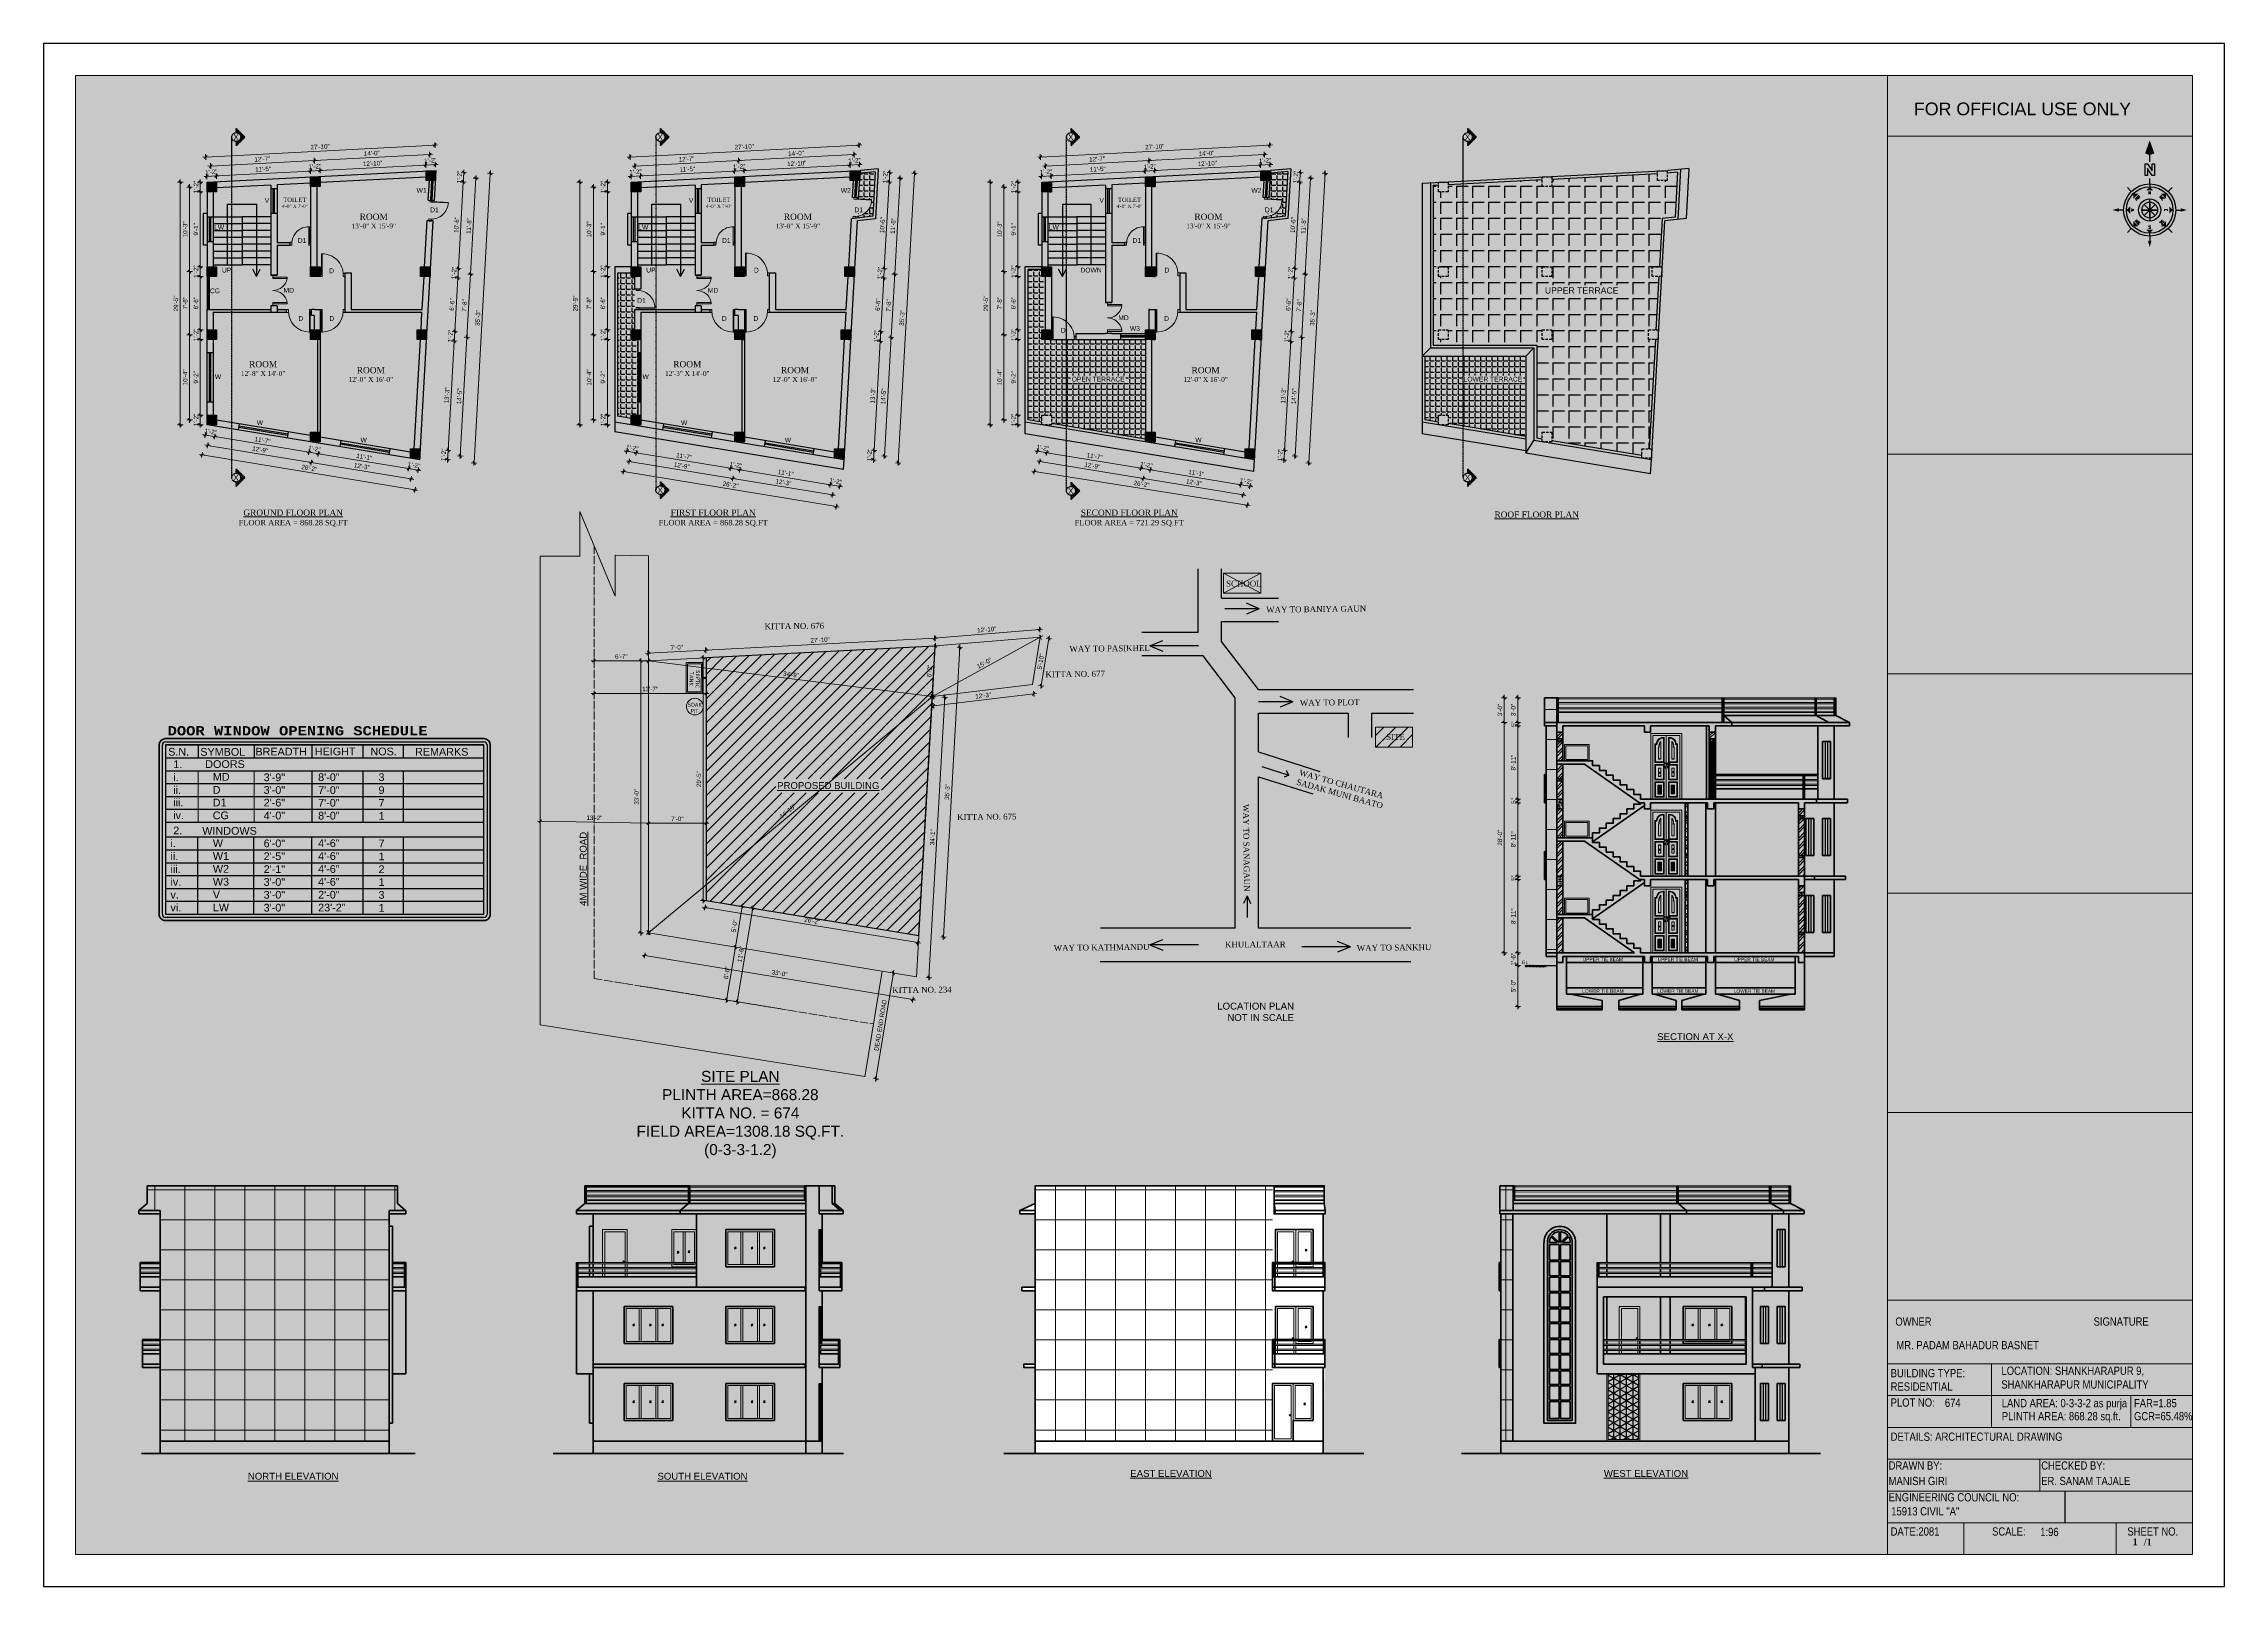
# Model space of a CAD drawing. Header units: inches. Extents: x -412 to 2766, y -9590 to -2111.
# Drawn here: x -412 to 2766, y -4359 to -2111 of the extents above; entities that cross this region are included whole.
import ezdxf
from ezdxf.enums import TextEntityAlignment as Align

# ---------------------------------------------------------------- set-up
doc = ezdxf.new("R2010")
doc.units = ezdxf.units.IN
doc.header["$LTSCALE"] = 0.5
doc.header["$MEASUREMENT"] = 0
doc.header["$PDMODE"] = 66
for name, pattern in [('ACAD_ISO04W100', [30, 24, -3, 0, -3]), ('CENTERX2', [4, 2.5, -0.5, 0.5, -0.5]), ('DASHED2', [0.375, 0.25, -0.125])]:
    doc.linetypes.add(name, pattern=pattern)
for name, color, linetype, lineweight in [('1', 7, 'Continuous', 25), ('A_hatch', 253, 'Continuous', 5), ('BOUNDARY', 210, 'Continuous', 35), ('DIM', 180, 'Continuous', 5), ('Dimention', 5, 'Continuous', 20), ('door', 202, 'Continuous', 5), ('ELE1', 3, 'Continuous', 9), ('elev 25', 143, 'Continuous', 20), ('ELEVATION', 85, 'Continuous', 9), ('HACTH', 8, 'Continuous', 5), ('TEXT', 220, 'Continuous', 9), ('Text 0.200', 122, 'Continuous', 20), ('Toilet', 7, 'Continuous', 25), ('wall', 20, 'Continuous', 40), ('win door light', 30, 'Continuous', 18), ('window', 6, 'Continuous', 13)]:
    doc.layers.add(name, color=color, linetype=linetype, lineweight=lineweight)
doc.layers.add('A-Sect-Iden', color=111, linetype='CENTERX2')
doc.layers.add('A-Wall', color=7, linetype='Continuous')
doc.styles.add('arial', font='arial.ttf')
doc.styles.add('COURIER', font='courbd.ttf')
doc.styles.add('HEADING', font='swissel.ttf')
doc.styles.add('ordinary', font='ARIALN.TTF')
doc.styles.add('Romans', font='romans.shx')
doc.styles.get("Standard").update_dxf_attribs({"font": 'arial.ttf'})
doc.styles.add('times new roman', font='times.ttf', dxfattribs={"height": 9})
doc.dimstyles.new('1 96', dxfattribs={"dimtxt": 6.5, "dimasz": 4, "dimexe": 0, "dimexo": 0, "dimgap": 3, "dimtad": 1, "dimdec": 0, "dimzin": 11, "dimdsep": 46, "dimlunit": 3, "dimtxsty": 'arial', "dimblk": 'oblique', "dimcen": 4, "dimse1": 1, "dimse2": 1, "dimclrd": 256, "dimclre": 256, "dimclrt": 256, "dimadec": 0, "dimazin": 0, "dimtfac": 1, "dimtdec": 0, "dimtix": 1, "dimtmove": 0, "dimatfit": 3, "dimldrblk": 'Arrow2', "dimfxl": 1, "dimtolj": 1, "dimtzin": 0, "dimlwd": -1, "dimlwe": 9, "dimarcsym": 0})
pattern_1 = [(0, (-8480.876, 5231.4925), (0, 8.25), [6, -2.25]), (90, (-8480.876, 5231.4925), (-8.25, 5e-16), [6, -2.25])]
pattern_2 = [(0, (-783.8726, 5231.4925), (0, 8.25), [6, -2.25]), (90, (-783.8726, 5231.4925), (-8.25, 5e-16), [6, -2.25])]
pattern_3 = [(45, (5175.28011, 5231.49253), (-0.0883883476, 0.0883883476), [])]
pattern_4 = [(45, (5793.34231, 5231.49253), (-0.0883883476, 0.0883883476), [])]
pattern_5 = [(45, (6391.55873, 5231.49253), (-0.0883883476, 0.0883883476), [])]
pattern_6 = [(50, (9134.3843, 5073.8756), (7.1726018, -0.6275213), [0.75, -8.25]), (355, (9134.384, 5073.8756), (-1.3875133, 7.5219213), [0.6, -6.6]), (100.451444, (9134.982, 5073.823), (5.7850885, 6.8944), [0.637402, -7.011421]), (46.1842, (9134.384, 5075.876), (10.672413, -1.655193), [1.125, -12.375]), (96.63564, (9135.274, 5075.738), (9.346619, 9.741186), [0.956103, -10.517138]), (351.18416, (9134.384, 5075.876), (9.346619, 9.741186), [0.9, -9.9]), (21, (9135.3843, 5075.3756), (5.9690705, -4.026189), [0.75, -8.25]), (326, (9135.384, 5075.3756), (2.4331533, 7.2515005), [0.6, -6.6]), (71.451445, (9135.882, 5075.04), (8.4022238, 3.2253115), [0.637402, -7.011421]), (37.5, (9134.3843, 5073.8756), (0.12159855, 3.32893854), [0, -6.52, 0, -6.7, 0, -6.625]), (7.5, (9134.3843, 5073.8756), (2.6306954, 3.9441171), [0, -3.82, 0, -6.37, 0, -2.525]), (327.5, (9132.1543, 5073.8756), (5.33822436, -0.2255487), [0, -2.5, 0, -7.8, 0, -10.35]), (317.5, (9131.1543, 5073.8756), (5.8318617, 1.0010498), [0, -3.25, 0, -5.18, 0, -7.35])]
pattern_7 = [(45, (9134.384, 5073.8756), (-6.098796, 6.098796), []), (45, (9138.45, 5073.8756), (-6.098796, 6.098796), [])]
pattern_8 = [(45, (9130.384, 5073.8756), (-6.098796, 6.098796), []), (45, (9134.45, 5073.8756), (-6.098796, 6.098796), [])]
pattern_9 = [(50, (9130.3843, 5073.8756), (7.1726018, -0.6275213), [0.75, -8.25]), (355, (9130.384, 5073.8756), (-1.3875133, 7.5219213), [0.6, -6.6]), (100.451444, (9130.982, 5073.823), (5.7850885, 6.8944), [0.637402, -7.011421]), (46.1842, (9130.384, 5075.876), (10.672413, -1.655193), [1.125, -12.375]), (96.63564, (9131.274, 5075.738), (9.346619, 9.741186), [0.956103, -10.517138]), (351.18416, (9130.384, 5075.876), (9.34662, 9.741186), [0.9, -9.9]), (21, (9131.3843, 5075.3756), (5.9690705, -4.026189), [0.75, -8.25]), (326, (9131.384, 5075.3756), (2.4331533, 7.2515005), [0.6, -6.6]), (71.451445, (9131.882, 5075.04), (8.4022238, 3.2253115), [0.637402, -7.011421]), (37.5, (9130.3843, 5073.8756), (0.12159855, 3.32893854), [0, -6.52, 0, -6.7, 0, -6.625]), (7.5, (9130.3843, 5073.8756), (2.6306954, 3.9441171), [0, -3.82, 0, -6.37, 0, -2.525]), (327.5, (9128.1543, 5073.8756), (5.33822436, -0.2255487), [0, -2.5, 0, -7.8, 0, -10.35]), (317.5, (9127.1543, 5073.8756), (5.8318617, 1.0010498), [0, -3.25, 0, -5.18, 0, -7.35])]
pattern_10 = [(45, (9130.384, 5185.8756), (-6.098796, 6.098796), []), (45, (9134.45, 5185.8756), (-6.098796, 6.098796), [])]
pattern_11 = [(50, (9130.3843, 5185.8756), (7.1726018, -0.6275213), [0.75, -8.25]), (355, (9130.384, 5185.8756), (-1.3875133, 7.5219213), [0.6, -6.6]), (100.451444, (9130.982, 5185.823), (5.7850885, 6.8944), [0.637402, -7.011421]), (46.1842, (9130.384, 5187.876), (10.672413, -1.655193), [1.125, -12.375]), (96.63564, (9131.274, 5187.738), (9.346619, 9.741186), [0.956103, -10.517138]), (351.18416, (9130.384, 5187.876), (9.34662, 9.741186), [0.9, -9.9]), (21, (9131.3843, 5187.3756), (5.9690705, -4.026189), [0.75, -8.25]), (326, (9131.384, 5187.3756), (2.4331533, 7.2515005), [0.6, -6.6]), (71.451445, (9131.882, 5187.04), (8.4022238, 3.2253115), [0.637402, -7.011421]), (37.5, (9130.3843, 5185.8756), (0.12159855, 3.32893854), [0, -6.52, 0, -6.7, 0, -6.625]), (7.5, (9130.3843, 5185.8756), (2.6306954, 3.9441171), [0, -3.82, 0, -6.37, 0, -2.525]), (327.5, (9128.1543, 5185.8756), (5.33822436, -0.2255487), [0, -2.5, 0, -7.8, 0, -10.35]), (317.5, (9127.1543, 5185.8756), (5.8318617, 1.0010498), [0, -3.25, 0, -5.18, 0, -7.35])]
pattern_12 = [(90, (5175.28, 5231.493), (-43.75, 0), []), (180, (5175.28, 5231.493), (-4e-15, -43.75), [])]

# ---------------------------------------------------------------- blocks, each defined once
blk = doc.blocks.new('Anno_North_J_Metric')
h = blk.add_hatch(color=0)
h.paths.add_polyline_path([(-4.17, 0), (-4.68, 0, 1), (4.68, 0), (4.17, 0, -1)])
h.paths.add_polyline_path([(1.41, 0), (2, 0, 1), (-2, 0), (-1.41, 0, -1)])
at = {"color": 0}
for p, q in [((-3.31, 3.31), (-4.01, 4.01)), ((0, 4.68), (0, 5.67)), ((3.31, 3.31), (4.01, 4.01)), ((-4.68, 0), (-5.67, 0)), ((-4.68, 0), (-4.17, 0)), ((-1.41, 0), (-2, 0)), ((1.41, 0), (-1.41, 0)), ((-1.41, 0), (1.41, 0)), ((1, 1), (-1, -1)), ((1, -1), (-1, 1)), ((-1, -1), (1, 1)), ((-1, 1), (1, -1)), ((0, -1.41), (0, 1.41)), ((0, 1.41), (0, -1.41)), ((1.41, 0), (2, 0)), ((4.68, 0), (4.17, 0)), ((4.68, 0), (5.67, 0)), ((8.67, 0), (9.83, 0)), ((-3.31, -3.31), (-4.01, -4.01)), ((3.31, -3.31), (4.01, -4.01)), ((0, -4.68), (0, -5.67))]:
    blk.add_line(p, q, dxfattribs=at)
at = {"color": 0, "linetype": 'ByBlock'}
for p, q in [((6.17, 0.82), (8.27, 0.82)), ((6.17, 0.4), (6.17, 0.82)), ((6.17, -0.44), (7.43, 0.4)), ((7.43, 0.4), (6.17, 0.4)), ((8.27, 0.4), (7.01, -0.44)), ((8.27, 0.82), (8.27, 0.4)), ((6.17, -0.86), (6.17, -0.44)), ((8.27, -0.86), (6.17, -0.86)), ((7.01, -0.44), (8.27, -0.44)), ((8.27, -0.44), (8.27, -0.86))]:
    blk.add_line(p, q, dxfattribs=at)
at = {"color": 0}
for radius in [4.68, 4.17, 2, 1.41]:
    blk.add_circle((0, 0), radius, dxfattribs=at)
for points in [[(0, 4.17), (0.67, 3.5), (-0.67, 3.5)], [(-0.33, 5.5), (0, 5.67), (0, 6.67)], [(0, 6.67), (0.33, 5.5), (0, 5.67)], [(-6.67, 0), (-5.5, 0.33), (-5.67, 0)], [(-5.5, -0.33), (-5.67, 0), (-6.67, 0)], [(-4.17, 0), (-3.5, 0.67), (-3.5, -0.67)], [(-2.95, 2.95), (-2, 2.95), (-2.95, 2)], [(2.95, 2.95), (2.95, 2), (2, 2.95)], [(4.17, 0), (3.5, -0.67), (3.5, 0.67)], [(12.5, 0), (10.17, 0.83), (9.83, 0)], [(9.83, 0), (10.17, -0.83), (12.5, 0)], [(-2.95, -2.95), (-2.95, -2), (-2, -2.95)], [(0, -4.17), (-0.67, -3.5), (0.67, -3.5)], [(2.95, -2.95), (2, -2.95), (2.95, -2)], [(0, -6.67), (-0.33, -5.5), (0, -5.67)], [(0.33, -5.5), (0, -5.67), (0, -6.67)]]:
    blk.add_solid(points, dxfattribs=at)
at = {"color": 0, "style": 'Romans'}
for s, rotation, p in [('S', 270, (-3.33, 0)), ('SW', 45, (-2, 2)), ('NW', 315, (2, 2)), ('N', 270, (2.83, 0)), ('SE', 135, (-2, -2)), ('E', 180, (0, -2.67)), ('NE', 225, (2, -2))]:
    blk.add_text(s, height=0.5, rotation=rotation, dxfattribs=at).set_placement(p, align=Align.CENTER)
blk.add_text('W', height=0.5, dxfattribs=at).set_placement((0, 2.83), align=Align.CENTER)
blk = doc.blocks.new('door')
at = {"layer": 'window', "ltscale": 0.002}
for p, q in [((-100562.7, -53980.3), (-100562.7, -53949.5)), ((-100561.8, -53949.5), (-100562.7, -53949.5)), ((-100561.8, -53980.3), (-100561.8, -53949.5)), ((-100561.8, -53980.3), (-100562.7, -53980.3))]:
    blk.add_line(p, q, dxfattribs=at)
for points in [[(-100596.1, -53982.5), (-100593.5, -53982.5), (-100593.5, -53978.2), (-100596.1, -53978.2)], [(-100560.1, -53982.5), (-100562.7, -53982.5), (-100562.7, -53978.2), (-100560.1, -53978.2)]]:
    blk.add_lwpolyline(points, close=True, dxfattribs=at)
blk.add_arc((-100562.7, -53980.4), 30.9, 89.9793, 179.9793, dxfattribs=at)
blk = doc.blocks.new('oblique')
at = {"lineweight": 9}
for p, q in [((1, 0), (-1, 0)), ((-0.5, -0.5), (0.5, 0.5)), ((0, 1), (0, -1))]:
    blk.add_line(p, q, dxfattribs=at)
blk = doc.blocks.new('*D743')
at = {"layer": 'Defpoints', "color": 0, "transparency": 16777216}
for p in [(-159.4, -2312.8), (-22.8, -2296.6), (-22.4, -2305)]:
    blk.add_point(p, dxfattribs=at)
at = {"layer": 'DIM', "transparency": 16777216}
blk.add_line((-159.9, -2303.7), (-22.8, -2296.6), dxfattribs=at)
at = {"layer": 'DIM', "transparency": 16777216, "xscale": 4, "yscale": 4, "zscale": 4}
for p, rotation in [((-159.9, -2303.7), 182.9759649461789), ((-22.8, -2296.6), 2.975964946178926)]:
    blk.add_blockref('oblique', p, dxfattribs=dict(at, rotation=rotation))
at = {"layer": 'DIM', "transparency": 16777216, "insert": (-91.7, -2293.8), "char_height": 6.5, "attachment_point": 5, "rotation": 2.976, "style": 'arial'}
blk.add_mtext('\\A1;11\'-5"', dxfattribs=at)
blk = doc.blocks.new('_Oblique')
at = {"color": 0, "linetype": 'ByBlock', "lineweight": -2}
blk.add_line((-0.5, -0.5), (0.5, 0.5), dxfattribs=at)
blk = doc.blocks.new('Arrow2')
for p, q in [((-4.1, 0.75), (-3.08, 0)), ((0, 0), (-4.1, 0.75)), ((-3.08, 0), (-4.1, -0.75)), ((-4.1, -0.75), (0, 0))]:
    blk.add_line(p, q)
blk.add_solid([(-4.1, 0.75), (0, 0), (-3.08, 0), (-4.1, -0.75)])
blk = doc.blocks.new('*D744')
at = {"layer": 'Defpoints', "color": 0, "transparency": 16777216}
for p in [(-22.4, -2305), (-8.9, -2295.8), (-8.4, -2305)]:
    blk.add_point(p, dxfattribs=at)
at = {"layer": 'DIM', "transparency": 16777216}
for p, q in [((-22.8, -2296.6), (-26.8, -2296.8)), ((-22.8, -2296.6), (-8.9, -2295.8)), ((-8.9, -2295.8), (-4.9, -2295.6))]:
    blk.add_line(p, q, dxfattribs=at)
at = {"layer": 'DIM', "transparency": 16777216, "xscale": 4, "yscale": 4, "zscale": 4}
for p, rotation in [((-22.8, -2296.6), 2.975964946178947), ((-8.9, -2295.8), 182.9759649461789)]:
    blk.add_blockref('oblique', p, dxfattribs=dict(at, rotation=rotation))
at = {"layer": 'DIM', "transparency": 16777216, "insert": (-16.2, -2289.9), "char_height": 6.5, "attachment_point": 5, "rotation": 2.976, "style": 'arial'}
blk.add_mtext('\\A1;1\'-2"', dxfattribs=at)
blk = doc.blocks.new('*D745')
at = {"layer": 'Defpoints', "color": 0, "transparency": 16777216}
for p in [(145.2, -2287.8), (-8.4, -2305), (145.7, -2296.2)]:
    blk.add_point(p, dxfattribs=at)
at = {"layer": 'DIM', "transparency": 16777216}
blk.add_line((-8.9, -2295.8), (145.2, -2287.8), dxfattribs=at)
at = {"layer": 'DIM', "transparency": 16777216, "xscale": 4, "yscale": 4, "zscale": 4}
for p, rotation in [((145.2, -2287.8), 2.975964946178926), ((-8.9, -2295.8), 182.9759649461789)]:
    blk.add_blockref('oblique', p, dxfattribs=dict(at, rotation=rotation))
at = {"layer": 'DIM', "transparency": 16777216, "insert": (67.9, -2285.5), "char_height": 6.5, "attachment_point": 5, "rotation": 2.976, "style": 'arial'}
blk.add_mtext('\\A1;12\'-10"', dxfattribs=at)
blk = doc.blocks.new('*D746')
at = {"layer": 'Defpoints', "color": 0, "transparency": 16777216}
for p in [(159.2, -2287.1), (145.7, -2296.2), (159.7, -2296.2)]:
    blk.add_point(p, dxfattribs=at)
at = {"layer": 'DIM', "transparency": 16777216}
for p, q in [((145.2, -2287.8), (141.2, -2288)), ((145.2, -2287.8), (159.2, -2287.1)), ((159.2, -2287.1), (163.2, -2286.9))]:
    blk.add_line(p, q, dxfattribs=at)
at = {"layer": 'DIM', "transparency": 16777216, "xscale": 4, "yscale": 4, "zscale": 4}
for p, rotation in [((145.2, -2287.8), 2.975964946178947), ((159.2, -2287.1), 182.9759649461789)]:
    blk.add_blockref('oblique', p, dxfattribs=dict(at, rotation=rotation))
at = {"layer": 'DIM', "transparency": 16777216, "insert": (151.9, -2281.2), "char_height": 6.5, "attachment_point": 5, "rotation": 2.976, "style": 'arial'}
blk.add_mtext('\\A1;1\'-2"', dxfattribs=at)
blk = doc.blocks.new('*D747')
at = {"layer": 'Defpoints', "color": 0, "transparency": 16777216}
for p in [(-17, -2281.3), (-15.4, -2312), (-166.4, -2319.8)]:
    blk.add_point(p, dxfattribs=at)
at = {"layer": 'DIM', "transparency": 16777216}
blk.add_line((-168, -2289.2), (-17, -2281.3), dxfattribs=at)
at = {"layer": 'DIM', "transparency": 16777216, "xscale": 4, "yscale": 4, "zscale": 4}
for p, rotation in [((-168, -2289.2), 182.9759649461683), ((-17, -2281.3), 2.975964946168366)]:
    blk.add_blockref('oblique', p, dxfattribs=dict(at, rotation=rotation))
at = {"layer": 'DIM', "transparency": 16777216, "insert": (-92.8, -2279), "char_height": 6.5, "attachment_point": 5, "rotation": 2.976, "style": 'arial'}
blk.add_mtext('\\A1;12\'-7"', dxfattribs=at)
blk = doc.blocks.new('*D748')
at = {"layer": 'Defpoints', "color": 0, "transparency": 16777216}
for p in [(151.1, -2272.6), (-15.4, -2312), (152.7, -2303.2)]:
    blk.add_point(p, dxfattribs=at)
at = {"layer": 'DIM', "transparency": 16777216}
blk.add_line((-17, -2281.3), (151.1, -2272.6), dxfattribs=at)
at = {"layer": 'DIM', "transparency": 16777216, "xscale": 4, "yscale": 4, "zscale": 4}
for p, rotation in [((-17, -2281.3), 182.9759649461789), ((151.1, -2272.6), 2.975964946178926)]:
    blk.add_blockref('oblique', p, dxfattribs=dict(at, rotation=rotation))
at = {"layer": 'DIM', "transparency": 16777216, "insert": (66.7, -2270.7), "char_height": 6.5, "attachment_point": 5, "rotation": 2.976, "style": 'arial'}
blk.add_mtext('\\A1;14\'-0"', dxfattribs=at)
blk = doc.blocks.new('*D749')
at = {"layer": 'Defpoints', "color": 0, "transparency": 16777216}
for p in [(-175.3, -2276.1), (-173.4, -2312.8), (160.5, -2295.5)]:
    blk.add_point(p, dxfattribs=at)
at = {"layer": 'DIM', "transparency": 16777216}
blk.add_line((158.6, -2258.7), (-175.3, -2276.1), dxfattribs=at)
at = {"layer": 'DIM', "transparency": 16777216, "xscale": 4, "yscale": 4, "zscale": 4}
for p, rotation in [((158.6, -2258.7), 2.975964946168395), ((-175.3, -2276.1), 182.9759649461684)]:
    blk.add_blockref('oblique', p, dxfattribs=dict(at, rotation=rotation))
at = {"layer": 'DIM', "transparency": 16777216, "insert": (-8.7, -2261.1), "char_height": 6.5, "attachment_point": 5, "rotation": 2.976, "style": 'arial'}
blk.add_mtext('\\A1;27\'-10"', dxfattribs=at)
blk = doc.blocks.new('*D750')
at = {"layer": 'Defpoints', "color": 0, "transparency": 16777216}
for p in [(-159.4, -2666.2), (-162.2, -2683.5), (-22.4, -2691.1)]:
    blk.add_point(p, dxfattribs=at)
at = {"layer": 'DIM', "transparency": 16777216}
blk.add_line((-24.9, -2706.2), (-162.2, -2683.5), dxfattribs=at)
at = {"layer": 'DIM', "transparency": 16777216, "xscale": 4, "yscale": 4, "zscale": 4}
for p, rotation in [((-162.2, -2683.5), 170.6334039608077), ((-24.9, -2706.2), 350.6334039608077)]:
    blk.add_blockref('oblique', p, dxfattribs=dict(at, rotation=rotation))
at = {"layer": 'DIM', "transparency": 16777216, "insert": (-92.5, -2688.7), "char_height": 6.5, "attachment_point": 5, "rotation": 350.6334, "style": 'arial'}
blk.add_mtext('\\A1;11\'-7"', dxfattribs=at)
blk = doc.blocks.new('*D751')
at = {"layer": 'Defpoints', "color": 0, "transparency": 16777216}
for p in [(-173.4, -2666.2), (-159.4, -2666.2), (-175.9, -2681.3)]:
    blk.add_point(p, dxfattribs=at)
at = {"layer": 'DIM', "transparency": 16777216}
for p, q in [((-175.9, -2681.3), (-179.8, -2680.6)), ((-162.2, -2683.5), (-175.9, -2681.3)), ((-162.2, -2683.5), (-158.3, -2684.2))]:
    blk.add_line(p, q, dxfattribs=at)
at = {"layer": 'DIM', "transparency": 16777216, "xscale": 4, "yscale": 4, "zscale": 4}
for p, rotation in [((-175.9, -2681.3), 350.6334039608077), ((-162.2, -2683.5), 170.6334039608077)]:
    blk.add_blockref('oblique', p, dxfattribs=dict(at, rotation=rotation))
at = {"layer": 'DIM', "transparency": 16777216, "insert": (-168, -2676.2), "char_height": 6.5, "attachment_point": 5, "rotation": 350.6334, "style": 'arial'}
blk.add_mtext('\\A1;1\'-2"', dxfattribs=at)
blk = doc.blocks.new('*D752')
at = {"layer": 'Defpoints', "color": 0, "transparency": 16777216}
for p in [(-22.4, -2691.1), (-8.4, -2691.1), (-11.2, -2708.4)]:
    blk.add_point(p, dxfattribs=at)
at = {"layer": 'DIM', "transparency": 16777216}
for p, q in [((-24.9, -2706.2), (-28.8, -2705.5)), ((-24.9, -2706.2), (-11.2, -2708.4)), ((-11.2, -2708.4), (-7.3, -2709.1))]:
    blk.add_line(p, q, dxfattribs=at)
at = {"layer": 'DIM', "transparency": 16777216, "xscale": 4, "yscale": 4, "zscale": 4}
for p, rotation in [((-24.9, -2706.2), 350.6334039608077), ((-11.2, -2708.4), 170.6334039608077)]:
    blk.add_blockref('oblique', p, dxfattribs=dict(at, rotation=rotation))
at = {"layer": 'DIM', "transparency": 16777216, "insert": (-17, -2701.1), "char_height": 6.5, "attachment_point": 5, "rotation": 350.6334, "style": 'arial'}
blk.add_mtext('\\A1;1\'-2"', dxfattribs=at)
blk = doc.blocks.new('*D753')
at = {"layer": 'Defpoints', "color": 0, "transparency": 16777216}
for p in [(-8.4, -2691.1), (120.4, -2730.1), (122.9, -2715.1)]:
    blk.add_point(p, dxfattribs=at)
at = {"layer": 'DIM', "transparency": 16777216}
blk.add_line((-11.2, -2708.4), (120.4, -2730.1), dxfattribs=at)
at = {"layer": 'DIM', "transparency": 16777216, "xscale": 4, "yscale": 4, "zscale": 4}
for p, rotation in [((-11.2, -2708.4), 170.6334039608077), ((120.4, -2730.1), 350.6334039608077)]:
    blk.add_blockref('oblique', p, dxfattribs=dict(at, rotation=rotation))
at = {"layer": 'DIM', "transparency": 16777216, "insert": (55.6, -2713.1), "char_height": 6.5, "attachment_point": 5, "rotation": 350.6334, "style": 'arial'}
blk.add_mtext('\\A1;11\'-1"', dxfattribs=at)
blk = doc.blocks.new('*D857')
at = {"layer": 'Defpoints', "color": 0, "transparency": 16777216}
for p in [(122.9, -2715.1), (134.3, -2732.4), (136.7, -2717.4)]:
    blk.add_point(p, dxfattribs=at)
at = {"layer": 'DIM', "transparency": 16777216}
for p, q in [((120.4, -2730.1), (116.4, -2729.5)), ((120.4, -2730.1), (134.3, -2732.4)), ((134.3, -2732.4), (138.2, -2733.1))]:
    blk.add_line(p, q, dxfattribs=at)
at = {"layer": 'DIM', "transparency": 16777216, "xscale": 4, "yscale": 4, "zscale": 4}
for p, rotation in [((120.4, -2730.1), 350.6334039608077), ((134.3, -2732.4), 170.6334039608077)]:
    blk.add_blockref('oblique', p, dxfattribs=dict(at, rotation=rotation))
at = {"layer": 'DIM', "transparency": 16777216, "insert": (128.3, -2725.1), "char_height": 6.5, "attachment_point": 5, "rotation": 350.6334, "style": 'arial'}
blk.add_mtext('\\A1;1\'-2"', dxfattribs=at)
blk = doc.blocks.new('*D754')
at = {"layer": 'Defpoints', "color": 0, "transparency": 16777216}
for p in [(-166.4, -2659.2), (-15.4, -2684.1), (-21.5, -2721.1)]:
    blk.add_point(p, dxfattribs=at)
at = {"layer": 'DIM', "transparency": 16777216}
blk.add_line((-172.5, -2696.2), (-21.5, -2721.1), dxfattribs=at)
at = {"layer": 'DIM', "transparency": 16777216, "xscale": 4, "yscale": 4, "zscale": 4}
for p, rotation in [((-172.5, -2696.2), 170.633403960823), ((-21.5, -2721.1), 350.633403960823)]:
    blk.add_blockref('oblique', p, dxfattribs=dict(at, rotation=rotation))
at = {"layer": 'DIM', "transparency": 16777216, "insert": (-96, -2702.4), "char_height": 6.5, "attachment_point": 5, "rotation": 350.6334, "style": 'arial'}
blk.add_mtext('\\A1;12\'-9"', dxfattribs=at)
blk = doc.blocks.new('*D755')
at = {"layer": 'Defpoints', "color": 0, "transparency": 16777216}
for p in [(-15.4, -2684.1), (129.9, -2708.1), (123.8, -2745.1)]:
    blk.add_point(p, dxfattribs=at)
at = {"layer": 'DIM', "transparency": 16777216}
blk.add_line((-21.5, -2721.1), (123.8, -2745.1), dxfattribs=at)
at = {"layer": 'DIM', "transparency": 16777216, "xscale": 4, "yscale": 4, "zscale": 4}
for p, rotation in [((-21.5, -2721.1), 170.6334039608077), ((123.8, -2745.1), 350.6334039608077)]:
    blk.add_blockref('oblique', p, dxfattribs=dict(at, rotation=rotation))
at = {"layer": 'DIM', "transparency": 16777216, "insert": (52.2, -2726.8), "char_height": 6.5, "attachment_point": 5, "rotation": 350.6334, "style": 'arial'}
blk.add_mtext('\\A1;12\'-3"', dxfattribs=at)
blk = doc.blocks.new('*D858')
at = {"layer": 'Defpoints', "color": 0, "transparency": 16777216}
for p in [(-173.4, -2666.2), (-180.6, -2710), (136.7, -2717.4)]:
    blk.add_point(p, dxfattribs=at)
at = {"layer": 'DIM', "transparency": 16777216}
blk.add_line((129.5, -2761.2), (-180.6, -2710), dxfattribs=at)
at = {"layer": 'DIM', "transparency": 16777216, "xscale": 4, "yscale": 4, "zscale": 4}
for p, rotation in [((-180.6, -2710), 170.6334039608233), ((129.5, -2761.2), 350.6334039608233)]:
    blk.add_blockref('oblique', p, dxfattribs=dict(at, rotation=rotation))
at = {"layer": 'DIM', "transparency": 16777216, "insert": (-24.5, -2729.4), "char_height": 6.5, "attachment_point": 5, "rotation": 350.6334, "style": 'arial'}
blk.add_mtext('\\A1;26\'-2"', dxfattribs=at)
blk = doc.blocks.new('*D756')
at = {"layer": 'Defpoints', "color": 0, "transparency": 16777216}
for p in [(-183.2, -2542.1), (-173.4, -2542.1), (-173.4, -2652.2)]:
    blk.add_point(p, dxfattribs=at)
at = {"layer": 'DIM', "transparency": 16777216}
blk.add_line((-183.2, -2652.2), (-183.2, -2542.1), dxfattribs=at)
at = {"layer": 'DIM', "transparency": 16777216, "xscale": 4, "yscale": 4, "zscale": 4}
for p, rotation in [((-183.2, -2542.1), 90), ((-183.2, -2652.2), 270)]:
    blk.add_blockref('oblique', p, dxfattribs=dict(at, rotation=rotation))
at = {"layer": 'DIM', "transparency": 16777216, "insert": (-189.5, -2597.2), "char_height": 6.5, "attachment_point": 5, "rotation": 90, "style": 'arial'}
blk.add_mtext('\\A1;9\'-2"', dxfattribs=at)
blk = doc.blocks.new('*D757')
at = {"layer": 'Defpoints', "color": 0, "transparency": 16777216}
for p in [(-183.2, -2528.1), (-173.4, -2528.1), (-173.4, -2542.1)]:
    blk.add_point(p, dxfattribs=at)
at = {"layer": 'DIM', "transparency": 16777216}
for p, q in [((-183.2, -2528.1), (-183.2, -2524.1)), ((-183.2, -2542.1), (-183.2, -2528.1)), ((-183.2, -2542.1), (-183.2, -2546.1))]:
    blk.add_line(p, q, dxfattribs=at)
at = {"layer": 'DIM', "transparency": 16777216, "xscale": 4, "yscale": 4, "zscale": 4}
for p, rotation in [((-183.2, -2528.1), 270), ((-183.2, -2542.1), 90)]:
    blk.add_blockref('oblique', p, dxfattribs=dict(at, rotation=rotation))
at = {"layer": 'DIM', "transparency": 16777216, "insert": (-189.5, -2535.1), "char_height": 6.5, "attachment_point": 5, "rotation": 90, "style": 'arial'}
blk.add_mtext('\\A1;1\'-2"', dxfattribs=at)
blk = doc.blocks.new('*D758')
at = {"layer": 'Defpoints', "color": 0, "transparency": 16777216}
for p in [(-183.2, -2450.1), (-173.4, -2450.1), (-173.4, -2528.1)]:
    blk.add_point(p, dxfattribs=at)
at = {"layer": 'DIM', "transparency": 16777216}
blk.add_line((-183.2, -2528.1), (-183.2, -2450.1), dxfattribs=at)
at = {"layer": 'DIM', "transparency": 16777216, "xscale": 4, "yscale": 4, "zscale": 4}
for p, rotation in [((-183.2, -2450.1), 90), ((-183.2, -2528.1), 270)]:
    blk.add_blockref('oblique', p, dxfattribs=dict(at, rotation=rotation))
at = {"layer": 'DIM', "transparency": 16777216, "insert": (-189.5, -2489.1), "char_height": 6.5, "attachment_point": 5, "rotation": 90, "style": 'arial'}
blk.add_mtext('\\A1;6\'-6"', dxfattribs=at)
blk = doc.blocks.new('*D759')
at = {"layer": 'Defpoints', "color": 0, "transparency": 16777216}
for p in [(-183.3, -2436.1), (-173.4, -2436.1), (-173.4, -2450.1)]:
    blk.add_point(p, dxfattribs=at)
at = {"layer": 'DIM', "transparency": 16777216}
for p, q in [((-183.3, -2436.1), (-183.3, -2432.1)), ((-183.3, -2450.1), (-183.3, -2436.1)), ((-183.3, -2450.1), (-183.3, -2454.1))]:
    blk.add_line(p, q, dxfattribs=at)
at = {"layer": 'DIM', "transparency": 16777216, "xscale": 4, "yscale": 4, "zscale": 4}
for p, rotation in [((-183.3, -2436.1), 270), ((-183.3, -2450.1), 90)]:
    blk.add_blockref('oblique', p, dxfattribs=dict(at, rotation=rotation))
at = {"layer": 'DIM', "transparency": 16777216, "insert": (-189.5, -2443.1), "char_height": 6.5, "attachment_point": 5, "rotation": 90, "style": 'arial'}
blk.add_mtext('\\A1;1\'-2"', dxfattribs=at)
blk = doc.blocks.new('*D760')
at = {"layer": 'Defpoints', "color": 0, "transparency": 16777216}
for p in [(-183.3, -2326.8), (-173.4, -2326.8), (-173.4, -2436.1)]:
    blk.add_point(p, dxfattribs=at)
at = {"layer": 'DIM', "transparency": 16777216}
blk.add_line((-183.3, -2436.1), (-183.3, -2326.8), dxfattribs=at)
at = {"layer": 'DIM', "transparency": 16777216, "xscale": 4, "yscale": 4, "zscale": 4}
for p, rotation in [((-183.3, -2326.8), 90), ((-183.3, -2436.1), 270)]:
    blk.add_blockref('oblique', p, dxfattribs=dict(at, rotation=rotation))
at = {"layer": 'DIM', "transparency": 16777216, "insert": (-189.6, -2381.5), "char_height": 6.5, "attachment_point": 5, "rotation": 90, "style": 'arial'}
blk.add_mtext('\\A1;9\'-1"', dxfattribs=at)
blk = doc.blocks.new('*D761')
at = {"layer": 'Defpoints', "color": 0, "transparency": 16777216}
for p in [(-183.3, -2312.8), (-173.4, -2312.8), (-173.4, -2326.8)]:
    blk.add_point(p, dxfattribs=at)
at = {"layer": 'DIM', "transparency": 16777216}
for p, q in [((-183.3, -2312.8), (-183.3, -2308.8)), ((-183.3, -2326.8), (-183.3, -2312.8)), ((-183.3, -2326.8), (-183.3, -2330.8))]:
    blk.add_line(p, q, dxfattribs=at)
at = {"layer": 'DIM', "transparency": 16777216, "xscale": 4, "yscale": 4, "zscale": 4}
for p, rotation in [((-183.3, -2312.8), 270), ((-183.3, -2326.8), 90)]:
    blk.add_blockref('oblique', p, dxfattribs=dict(at, rotation=rotation))
at = {"layer": 'DIM', "transparency": 16777216, "insert": (-189.5, -2319.8), "char_height": 6.5, "attachment_point": 5, "rotation": 90, "style": 'arial'}
blk.add_mtext('\\A1;1\'-2"', dxfattribs=at)
blk = doc.blocks.new('*D762')
at = {"layer": 'Defpoints', "color": 0, "transparency": 16777216}
for p in [(-198.8, -2535.1), (-166.4, -2535.1), (-166.4, -2659.2)]:
    blk.add_point(p, dxfattribs=at)
at = {"layer": 'DIM', "transparency": 16777216}
blk.add_line((-198.8, -2659.2), (-198.8, -2535.1), dxfattribs=at)
at = {"layer": 'DIM', "transparency": 16777216, "xscale": 4, "yscale": 4, "zscale": 4}
for p, rotation in [((-198.8, -2535.1), 90), ((-198.8, -2659.2), 270)]:
    blk.add_blockref('oblique', p, dxfattribs=dict(at, rotation=rotation))
at = {"layer": 'DIM', "transparency": 16777216, "insert": (-205.1, -2597.2), "char_height": 6.5, "attachment_point": 5, "rotation": 90, "style": 'arial'}
blk.add_mtext('\\A1;10\'-4"', dxfattribs=at)
blk = doc.blocks.new('*D763')
at = {"layer": 'Defpoints', "color": 0, "transparency": 16777216}
for p in [(-198.8, -2443.1), (-166.4, -2443.1), (-166.4, -2535.1)]:
    blk.add_point(p, dxfattribs=at)
at = {"layer": 'DIM', "transparency": 16777216}
blk.add_line((-198.8, -2535.1), (-198.8, -2443.1), dxfattribs=at)
at = {"layer": 'DIM', "transparency": 16777216, "xscale": 4, "yscale": 4, "zscale": 4}
for p, rotation in [((-198.8, -2443.1), 90), ((-198.8, -2535.1), 270)]:
    blk.add_blockref('oblique', p, dxfattribs=dict(at, rotation=rotation))
at = {"layer": 'DIM', "transparency": 16777216, "insert": (-205.1, -2489.1), "char_height": 6.5, "attachment_point": 5, "rotation": 90, "style": 'arial'}
blk.add_mtext('\\A1;7\'-8"', dxfattribs=at)
blk = doc.blocks.new('*D764')
at = {"layer": 'Defpoints', "color": 0, "transparency": 16777216}
for p in [(-198.9, -2319.8), (-166.4, -2319.8), (-166.4, -2443.1)]:
    blk.add_point(p, dxfattribs=at)
at = {"layer": 'DIM', "transparency": 16777216}
blk.add_line((-198.9, -2443.1), (-198.9, -2319.8), dxfattribs=at)
at = {"layer": 'DIM', "transparency": 16777216, "xscale": 4, "yscale": 4, "zscale": 4}
for p, rotation in [((-198.9, -2319.8), 90), ((-198.9, -2443.1), 270)]:
    blk.add_blockref('oblique', p, dxfattribs=dict(at, rotation=rotation))
at = {"layer": 'DIM', "transparency": 16777216, "insert": (-205.2, -2381.5), "char_height": 6.5, "attachment_point": 5, "rotation": 90, "style": 'arial'}
blk.add_mtext('\\A1;10\'-3"', dxfattribs=at)
blk = doc.blocks.new('*D765')
at = {"layer": 'Defpoints', "color": 0, "transparency": 16777216}
for p in [(-212.4, -2312.8), (-173.4, -2312.8), (-173.4, -2666.2)]:
    blk.add_point(p, dxfattribs=at)
at = {"layer": 'DIM', "transparency": 16777216}
blk.add_line((-212.4, -2666.2), (-212.4, -2312.8), dxfattribs=at)
at = {"layer": 'DIM', "transparency": 16777216, "xscale": 4, "yscale": 4, "zscale": 4}
for p, rotation in [((-212.4, -2312.8), 90), ((-212.4, -2666.2), 270)]:
    blk.add_blockref('oblique', p, dxfattribs=dict(at, rotation=rotation))
at = {"layer": 'DIM', "transparency": 16777216, "insert": (-218.7, -2489.5), "char_height": 6.5, "attachment_point": 5, "rotation": 90, "style": 'arial'}
blk.add_mtext('\\A1;29\'-5"', dxfattribs=at)
blk = doc.blocks.new('*D766')
at = {"layer": 'Defpoints', "color": 0, "transparency": 16777216}
for p in [(159.7, -2296.2), (159.7, -2310.2), (200.8, -2298.6)]:
    blk.add_point(p, dxfattribs=at)
at = {"layer": 'DIM', "transparency": 16777216}
for p, q in [((200, -2312.5), (199.8, -2316.5)), ((200, -2312.5), (200.8, -2298.6)), ((200.8, -2298.6), (201, -2294.6))]:
    blk.add_line(p, q, dxfattribs=at)
at = {"layer": 'DIM', "transparency": 16777216, "xscale": 4, "yscale": 4, "zscale": 4}
for p, rotation in [((200, -2312.5), 86.77451339905211), ((200.8, -2298.6), 266.7745133990521)]:
    blk.add_blockref('oblique', p, dxfattribs=dict(at, rotation=rotation))
at = {"layer": 'DIM', "transparency": 16777216, "insert": (194.2, -2305.2), "char_height": 6.5, "attachment_point": 5, "rotation": 86.7745, "style": 'arial'}
blk.add_mtext('\\A1;1\'-2"', dxfattribs=at)
blk = doc.blocks.new('*D767')
at = {"layer": 'Defpoints', "color": 0, "transparency": 16777216}
for p in [(159.7, -2310.2), (151.8, -2436.1), (192.9, -2438.4)]:
    blk.add_point(p, dxfattribs=at)
at = {"layer": 'DIM', "transparency": 16777216}
blk.add_line((200, -2312.5), (192.9, -2438.4), dxfattribs=at)
at = {"layer": 'DIM', "transparency": 16777216, "xscale": 4, "yscale": 4, "zscale": 4}
for p, rotation in [((200, -2312.5), 86.77451339905211), ((192.9, -2438.4), 266.7745133990521)]:
    blk.add_blockref('oblique', p, dxfattribs=dict(at, rotation=rotation))
at = {"layer": 'DIM', "transparency": 16777216, "insert": (190.2, -2375.1), "char_height": 6.5, "attachment_point": 5, "rotation": 86.7745, "style": 'arial'}
blk.add_mtext('\\A1;10\'-6"', dxfattribs=at)
blk = doc.blocks.new('*D768')
at = {"layer": 'Defpoints', "color": 0, "transparency": 16777216}
for p in [(151.8, -2436.1), (151.8, -2450.1), (192.1, -2452.4)]:
    blk.add_point(p, dxfattribs=at)
at = {"layer": 'DIM', "transparency": 16777216}
for p, q in [((192.9, -2438.4), (192.1, -2452.4)), ((192.9, -2438.4), (193.1, -2434.4)), ((192.1, -2452.4), (191.9, -2456.4))]:
    blk.add_line(p, q, dxfattribs=at)
at = {"layer": 'DIM', "transparency": 16777216, "xscale": 4, "yscale": 4, "zscale": 4}
for p, rotation in [((192.9, -2438.4), 266.7745133990521), ((192.1, -2452.4), 86.77451339905208)]:
    blk.add_blockref('oblique', p, dxfattribs=dict(at, rotation=rotation))
at = {"layer": 'DIM', "transparency": 16777216, "insert": (186.3, -2445.1), "char_height": 6.5, "attachment_point": 5, "rotation": 86.7745, "style": 'arial'}
blk.add_mtext('\\A1;1\'-2"', dxfattribs=at)
blk = doc.blocks.new('*D769')
at = {"layer": 'Defpoints', "color": 0, "transparency": 16777216}
for p in [(151.8, -2450.1), (146.7, -2528.1), (187.7, -2530.4)]:
    blk.add_point(p, dxfattribs=at)
at = {"layer": 'DIM', "transparency": 16777216}
blk.add_line((192.1, -2452.4), (187.7, -2530.4), dxfattribs=at)
at = {"layer": 'DIM', "transparency": 16777216, "xscale": 4, "yscale": 4, "zscale": 4}
for p, rotation in [((192.1, -2452.4), 86.77451339905211), ((187.7, -2530.4), 266.7745133990521)]:
    blk.add_blockref('oblique', p, dxfattribs=dict(at, rotation=rotation))
at = {"layer": 'DIM', "transparency": 16777216, "insert": (183.6, -2491), "char_height": 6.5, "attachment_point": 5, "rotation": 86.7745, "style": 'arial'}
blk.add_mtext('\\A1;6\'-6"', dxfattribs=at)
blk = doc.blocks.new('*D770')
at = {"layer": 'Defpoints', "color": 0, "transparency": 16777216}
for p in [(146.6, -2542.1), (146.7, -2528.1), (186.9, -2544.3)]:
    blk.add_point(p, dxfattribs=at)
at = {"layer": 'DIM', "transparency": 16777216}
for p, q in [((187.7, -2530.4), (186.9, -2544.3)), ((187.7, -2530.4), (188, -2526.4)), ((186.9, -2544.3), (186.7, -2548.3))]:
    blk.add_line(p, q, dxfattribs=at)
at = {"layer": 'DIM', "transparency": 16777216, "xscale": 4, "yscale": 4, "zscale": 4}
for p, rotation in [((186.9, -2544.3), 86.77451339905208), ((187.7, -2530.4), 266.7745133990521)]:
    blk.add_blockref('oblique', p, dxfattribs=dict(at, rotation=rotation))
at = {"layer": 'DIM', "transparency": 16777216, "insert": (181.1, -2537), "char_height": 6.5, "attachment_point": 5, "rotation": 86.7745, "style": 'arial'}
blk.add_mtext('\\A1;1\'-2"', dxfattribs=at)
blk = doc.blocks.new('*D771')
at = {"layer": 'Defpoints', "color": 0, "transparency": 16777216}
for p in [(146.6, -2542.1), (136.8, -2701.1), (178, -2703.4)]:
    blk.add_point(p, dxfattribs=at)
at = {"layer": 'DIM', "transparency": 16777216}
blk.add_line((186.9, -2544.3), (178, -2703.4), dxfattribs=at)
at = {"layer": 'DIM', "transparency": 16777216, "xscale": 4, "yscale": 4, "zscale": 4}
for p, rotation in [((186.9, -2544.3), 86.77451339905211), ((178, -2703.4), 266.7745133990521)]:
    blk.add_blockref('oblique', p, dxfattribs=dict(at, rotation=rotation))
at = {"layer": 'DIM', "transparency": 16777216, "insert": (176.2, -2623.5), "char_height": 6.5, "attachment_point": 5, "rotation": 86.7745, "style": 'arial'}
blk.add_mtext('\\A1;13\'-3"', dxfattribs=at)
blk = doc.blocks.new('*D738')
at = {"layer": 'Defpoints', "color": 0, "transparency": 16777216}
for p in [(136.8, -2701.1), (136.9, -2715.1), (177.2, -2717.3)]:
    blk.add_point(p, dxfattribs=at)
at = {"layer": 'DIM', "transparency": 16777216}
for p, q in [((178, -2703.4), (178.2, -2699.4)), ((177.2, -2717.3), (177, -2721.3)), ((178, -2703.4), (177.2, -2717.3))]:
    blk.add_line(p, q, dxfattribs=at)
at = {"layer": 'DIM', "transparency": 16777216, "xscale": 4, "yscale": 4, "zscale": 4}
for p, rotation in [((178, -2703.4), 266.7745133990521), ((177.2, -2717.3), 86.77451339905208)]:
    blk.add_blockref('oblique', p, dxfattribs=dict(at, rotation=rotation))
at = {"layer": 'DIM', "transparency": 16777216, "insert": (171.3, -2710), "char_height": 6.5, "attachment_point": 5, "rotation": 86.7745, "style": 'arial'}
blk.add_mtext('\\A1;1\'-2"', dxfattribs=at)
blk = doc.blocks.new('*D739')
at = {"layer": 'Defpoints', "color": 0, "transparency": 16777216}
for p in [(139.6, -2535.1), (205.4, -2538.8), (129.9, -2708.1)]:
    blk.add_point(p, dxfattribs=at)
at = {"layer": 'DIM', "transparency": 16777216}
blk.add_line((195.6, -2711.8), (205.4, -2538.8), dxfattribs=at)
at = {"layer": 'DIM', "transparency": 16777216, "xscale": 4, "yscale": 4, "zscale": 4}
for p, rotation in [((205.4, -2538.8), 86.77450968717898), ((195.6, -2711.8), 266.774509687179)]:
    blk.add_blockref('oblique', p, dxfattribs=dict(at, rotation=rotation))
at = {"layer": 'DIM', "transparency": 16777216, "insert": (194.2, -2624.9), "char_height": 6.5, "attachment_point": 5, "rotation": 86.7745, "style": 'arial'}
blk.add_mtext('\\A1;14\'-5"', dxfattribs=at)
blk = doc.blocks.new('*D740')
at = {"layer": 'Defpoints', "color": 0, "transparency": 16777216}
for p in [(144.8, -2443.1), (210.5, -2446.8), (139.6, -2535.1)]:
    blk.add_point(p, dxfattribs=at)
at = {"layer": 'DIM', "transparency": 16777216}
blk.add_line((205.4, -2538.8), (210.5, -2446.8), dxfattribs=at)
at = {"layer": 'DIM', "transparency": 16777216, "xscale": 4, "yscale": 4, "zscale": 4}
for p, rotation in [((210.5, -2446.8), 86.77451339905208), ((205.4, -2538.8), 266.7745133990521)]:
    blk.add_blockref('oblique', p, dxfattribs=dict(at, rotation=rotation))
at = {"layer": 'DIM', "transparency": 16777216, "insert": (201.6, -2492.4), "char_height": 6.5, "attachment_point": 5, "rotation": 86.7745, "style": 'arial'}
blk.add_mtext('\\A1;7\'-8"', dxfattribs=at)
blk = doc.blocks.new('*D741')
at = {"layer": 'Defpoints', "color": 0, "transparency": 16777216}
for p in [(152.7, -2303.2), (218.4, -2306.9), (144.8, -2443.1)]:
    blk.add_point(p, dxfattribs=at)
at = {"layer": 'DIM', "transparency": 16777216}
blk.add_line((210.5, -2446.8), (218.4, -2306.9), dxfattribs=at)
at = {"layer": 'DIM', "transparency": 16777216, "xscale": 4, "yscale": 4, "zscale": 4}
for p, rotation in [((218.4, -2306.9), 86.77451339905208), ((210.5, -2446.8), 266.7745133990521)]:
    blk.add_blockref('oblique', p, dxfattribs=dict(at, rotation=rotation))
at = {"layer": 'DIM', "transparency": 16777216, "insert": (208.2, -2376.5), "char_height": 6.5, "attachment_point": 5, "rotation": 86.7745, "style": 'arial'}
blk.add_mtext('\\A1;11\'-8"', dxfattribs=at)
blk = doc.blocks.new('*D742')
at = {"layer": 'Defpoints', "color": 0, "transparency": 16777216}
for p in [(160.5, -2295.5), (239.4, -2299.9), (136.7, -2717.4)]:
    blk.add_point(p, dxfattribs=at)
at = {"layer": 'DIM', "transparency": 16777216}
blk.add_line((215.7, -2721.8), (239.4, -2299.9), dxfattribs=at)
at = {"layer": 'DIM', "transparency": 16777216, "xscale": 4, "yscale": 4, "zscale": 4}
for p, rotation in [((239.4, -2299.9), 86.77451339904515), ((215.7, -2721.8), 266.7745133990452)]:
    blk.add_blockref('oblique', p, dxfattribs=dict(at, rotation=rotation))
at = {"layer": 'DIM', "transparency": 16777216, "insert": (221.2, -2510.5), "char_height": 6.5, "attachment_point": 5, "rotation": 86.7745, "style": 'arial'}
blk.add_mtext('\\A1;35\'-3"', dxfattribs=at)
blk = doc.blocks.new('*D825')
at = {"layer": 'Defpoints', "color": 0, "transparency": 16777216}
for p in [(458.7, -2312.8), (595.2, -2296.6), (595.7, -2305)]:
    blk.add_point(p, dxfattribs=at)
at = {"layer": 'DIM', "transparency": 16777216}
blk.add_line((458.2, -2303.7), (595.2, -2296.6), dxfattribs=at)
at = {"layer": 'DIM', "transparency": 16777216, "xscale": 4, "yscale": 4, "zscale": 4}
for p, rotation in [((458.2, -2303.7), 182.9759649461789), ((595.2, -2296.6), 2.975964946178926)]:
    blk.add_blockref('oblique', p, dxfattribs=dict(at, rotation=rotation))
at = {"layer": 'DIM', "transparency": 16777216, "insert": (526.4, -2293.8), "char_height": 6.5, "attachment_point": 5, "rotation": 2.976, "style": 'arial'}
blk.add_mtext('\\A1;11\'-5"', dxfattribs=at)
blk = doc.blocks.new('*D826')
at = {"layer": 'Defpoints', "color": 0, "transparency": 16777216}
for p in [(595.7, -2305), (609.2, -2295.8), (609.7, -2305)]:
    blk.add_point(p, dxfattribs=at)
at = {"layer": 'DIM', "transparency": 16777216}
for p, q in [((595.2, -2296.6), (591.2, -2296.8)), ((595.2, -2296.6), (609.2, -2295.8)), ((609.2, -2295.8), (613.2, -2295.6))]:
    blk.add_line(p, q, dxfattribs=at)
at = {"layer": 'DIM', "transparency": 16777216, "xscale": 4, "yscale": 4, "zscale": 4}
for p, rotation in [((595.2, -2296.6), 2.975964946178947), ((609.2, -2295.8), 182.9759649461789)]:
    blk.add_blockref('oblique', p, dxfattribs=dict(at, rotation=rotation))
at = {"layer": 'DIM', "transparency": 16777216, "insert": (601.9, -2289.9), "char_height": 6.5, "attachment_point": 5, "rotation": 2.976, "style": 'arial'}
blk.add_mtext('\\A1;1\'-2"', dxfattribs=at)
blk = doc.blocks.new('*D827')
at = {"layer": 'Defpoints', "color": 0, "transparency": 16777216}
for p in [(763.3, -2287.8), (609.7, -2305), (763.7, -2296.1)]:
    blk.add_point(p, dxfattribs=at)
at = {"layer": 'DIM', "transparency": 16777216}
blk.add_line((609.2, -2295.8), (763.3, -2287.8), dxfattribs=at)
at = {"layer": 'DIM', "transparency": 16777216, "xscale": 4, "yscale": 4, "zscale": 4}
for p, rotation in [((763.3, -2287.8), 2.975964946178926), ((609.2, -2295.8), 182.9759649461789)]:
    blk.add_blockref('oblique', p, dxfattribs=dict(at, rotation=rotation))
at = {"layer": 'DIM', "transparency": 16777216, "insert": (685.9, -2285.5), "char_height": 6.5, "attachment_point": 5, "rotation": 2.976, "style": 'arial'}
blk.add_mtext('\\A1;12\'-10"', dxfattribs=at)
blk = doc.blocks.new('*D828')
at = {"layer": 'Defpoints', "color": 0, "transparency": 16777216}
for p in [(777.3, -2287.1), (763.7, -2296.1), (777.7, -2296.2)]:
    blk.add_point(p, dxfattribs=at)
at = {"layer": 'DIM', "transparency": 16777216}
for p, q in [((763.3, -2287.8), (759.3, -2288)), ((763.3, -2287.8), (777.3, -2287.1)), ((777.3, -2287.1), (781.3, -2286.9))]:
    blk.add_line(p, q, dxfattribs=at)
at = {"layer": 'DIM', "transparency": 16777216, "xscale": 4, "yscale": 4, "zscale": 4}
for p, rotation in [((763.3, -2287.8), 2.975964946178947), ((777.3, -2287.1), 182.9759649461789)]:
    blk.add_blockref('oblique', p, dxfattribs=dict(at, rotation=rotation))
at = {"layer": 'DIM', "transparency": 16777216, "insert": (770, -2281.2), "char_height": 6.5, "attachment_point": 5, "rotation": 2.976, "style": 'arial'}
blk.add_mtext('\\A1;1\'-2"', dxfattribs=at)
blk = doc.blocks.new('*D829')
at = {"layer": 'Defpoints', "color": 0, "transparency": 16777216}
for p in [(601.1, -2281.3), (602.7, -2312), (451.7, -2319.8)]:
    blk.add_point(p, dxfattribs=at)
at = {"layer": 'DIM', "transparency": 16777216}
blk.add_line((450.1, -2289.2), (601.1, -2281.3), dxfattribs=at)
at = {"layer": 'DIM', "transparency": 16777216, "xscale": 4, "yscale": 4, "zscale": 4}
for p, rotation in [((450.1, -2289.2), 182.9759649461684), ((601.1, -2281.3), 2.975964946168405)]:
    blk.add_blockref('oblique', p, dxfattribs=dict(at, rotation=rotation))
at = {"layer": 'DIM', "transparency": 16777216, "insert": (525.3, -2279), "char_height": 6.5, "attachment_point": 5, "rotation": 2.976, "style": 'arial'}
blk.add_mtext('\\A1;12\'-7"', dxfattribs=at)
blk = doc.blocks.new('*D830')
at = {"layer": 'Defpoints', "color": 0, "transparency": 16777216}
for p in [(769.1, -2272.6), (602.7, -2312), (770.7, -2303.2)]:
    blk.add_point(p, dxfattribs=at)
at = {"layer": 'DIM', "transparency": 16777216}
blk.add_line((601.1, -2281.3), (769.1, -2272.6), dxfattribs=at)
at = {"layer": 'DIM', "transparency": 16777216, "xscale": 4, "yscale": 4, "zscale": 4}
for p, rotation in [((601.1, -2281.3), 182.9759649461789), ((769.1, -2272.6), 2.975964946178926)]:
    blk.add_blockref('oblique', p, dxfattribs=dict(at, rotation=rotation))
at = {"layer": 'DIM', "transparency": 16777216, "insert": (684.8, -2270.7), "char_height": 6.5, "attachment_point": 5, "rotation": 2.976, "style": 'arial'}
blk.add_mtext('\\A1;14\'-0"', dxfattribs=at)
blk = doc.blocks.new('*D831')
at = {"layer": 'Defpoints', "color": 0, "transparency": 16777216}
for p in [(442.8, -2276.1), (444.7, -2312.8), (778.6, -2295.5)]:
    blk.add_point(p, dxfattribs=at)
at = {"layer": 'DIM', "transparency": 16777216}
blk.add_line((776.7, -2258.7), (442.8, -2276.1), dxfattribs=at)
at = {"layer": 'DIM', "transparency": 16777216, "xscale": 4, "yscale": 4, "zscale": 4}
for p, rotation in [((776.7, -2258.7), 2.975964946168395), ((442.8, -2276.1), 182.9759649461684)]:
    blk.add_blockref('oblique', p, dxfattribs=dict(at, rotation=rotation))
at = {"layer": 'DIM', "transparency": 16777216, "insert": (609.4, -2261.1), "char_height": 6.5, "attachment_point": 5, "rotation": 2.976, "style": 'arial'}
blk.add_mtext('\\A1;27\'-10"', dxfattribs=at)
blk = doc.blocks.new('*D832')
at = {"layer": 'Defpoints', "color": 0, "transparency": 16777216}
for p in [(458.7, -2666.2), (595.7, -2691.1), (452, -2707)]:
    blk.add_point(p, dxfattribs=at)
at = {"layer": 'DIM', "transparency": 16777216}
blk.add_line((589.3, -2729.6), (452, -2707), dxfattribs=at)
at = {"layer": 'DIM', "transparency": 16777216, "xscale": 4, "yscale": 4, "zscale": 4}
for p, rotation in [((452, -2707), 170.6334039608077), ((589.3, -2729.6), 350.6334039608077)]:
    blk.add_blockref('oblique', p, dxfattribs=dict(at, rotation=rotation))
at = {"layer": 'DIM', "transparency": 16777216, "insert": (521.7, -2712.1), "char_height": 6.5, "attachment_point": 5, "rotation": 350.6334, "style": 'arial'}
blk.add_mtext('\\A1;11\'-7"', dxfattribs=at)
blk = doc.blocks.new('*D833')
at = {"layer": 'Defpoints', "color": 0, "transparency": 16777216}
for p in [(444.7, -2666.2), (458.7, -2666.2), (438.3, -2704.7)]:
    blk.add_point(p, dxfattribs=at)
at = {"layer": 'DIM', "transparency": 16777216}
for p, q in [((438.3, -2704.7), (434.4, -2704.1)), ((452, -2707), (438.3, -2704.7)), ((452, -2707), (455.9, -2707.6))]:
    blk.add_line(p, q, dxfattribs=at)
at = {"layer": 'DIM', "transparency": 16777216, "xscale": 4, "yscale": 4, "zscale": 4}
for p, rotation in [((438.3, -2704.7), 350.6334039608077), ((452, -2707), 170.6334039608077)]:
    blk.add_blockref('oblique', p, dxfattribs=dict(at, rotation=rotation))
at = {"layer": 'DIM', "transparency": 16777216, "insert": (446.2, -2699.7), "char_height": 6.5, "attachment_point": 5, "rotation": 350.6334, "style": 'arial'}
blk.add_mtext('\\A1;1\'-2"', dxfattribs=at)
blk = doc.blocks.new('*D834')
at = {"layer": 'Defpoints', "color": 0, "transparency": 16777216}
for p in [(595.7, -2691.1), (609.7, -2691.1), (603, -2731.9)]:
    blk.add_point(p, dxfattribs=at)
at = {"layer": 'DIM', "transparency": 16777216}
for p, q in [((589.3, -2729.6), (585.4, -2729)), ((589.3, -2729.6), (603, -2731.9)), ((603, -2731.9), (606.9, -2732.5))]:
    blk.add_line(p, q, dxfattribs=at)
at = {"layer": 'DIM', "transparency": 16777216, "xscale": 4, "yscale": 4, "zscale": 4}
for p, rotation in [((589.3, -2729.6), 350.6334039608077), ((603, -2731.9), 170.6334039608077)]:
    blk.add_blockref('oblique', p, dxfattribs=dict(at, rotation=rotation))
at = {"layer": 'DIM', "transparency": 16777216, "insert": (597.2, -2724.6), "char_height": 6.5, "attachment_point": 5, "rotation": 350.6334, "style": 'arial'}
blk.add_mtext('\\A1;1\'-2"', dxfattribs=at)
blk = doc.blocks.new('*D835')
at = {"layer": 'Defpoints', "color": 0, "transparency": 16777216}
for p in [(609.7, -2691.1), (740.9, -2715.1), (734.6, -2753.6)]:
    blk.add_point(p, dxfattribs=at)
at = {"layer": 'DIM', "transparency": 16777216}
blk.add_line((603, -2731.9), (734.6, -2753.6), dxfattribs=at)
at = {"layer": 'DIM', "transparency": 16777216, "xscale": 4, "yscale": 4, "zscale": 4}
for p, rotation in [((603, -2731.9), 170.6334039608077), ((734.6, -2753.6), 350.6334039608077)]:
    blk.add_blockref('oblique', p, dxfattribs=dict(at, rotation=rotation))
at = {"layer": 'DIM', "transparency": 16777216, "insert": (669.8, -2736.5), "char_height": 6.5, "attachment_point": 5, "rotation": 350.6334, "style": 'arial'}
blk.add_mtext('\\A1;11\'-1"', dxfattribs=at)
blk = doc.blocks.new('*D836')
at = {"layer": 'Defpoints', "color": 0, "transparency": 16777216}
for p in [(740.9, -2715.1), (754.8, -2717.4), (748.4, -2755.9)]:
    blk.add_point(p, dxfattribs=at)
at = {"layer": 'DIM', "transparency": 16777216}
for p, q in [((734.6, -2753.6), (730.6, -2752.9)), ((734.6, -2753.6), (748.4, -2755.9)), ((748.4, -2755.9), (752.4, -2756.5))]:
    blk.add_line(p, q, dxfattribs=at)
at = {"layer": 'DIM', "transparency": 16777216, "xscale": 4, "yscale": 4, "zscale": 4}
for p, rotation in [((734.6, -2753.6), 350.6334039608077), ((748.4, -2755.9), 170.6334039608077)]:
    blk.add_blockref('oblique', p, dxfattribs=dict(at, rotation=rotation))
at = {"layer": 'DIM', "transparency": 16777216, "insert": (742.5, -2748.5), "char_height": 6.5, "attachment_point": 5, "rotation": 350.6334, "style": 'arial'}
blk.add_mtext('\\A1;1\'-2"', dxfattribs=at)
blk = doc.blocks.new('*D837')
at = {"layer": 'Defpoints', "color": 0, "transparency": 16777216}
for p in [(451.7, -2659.2), (602.7, -2684.1), (592.7, -2744.5)]:
    blk.add_point(p, dxfattribs=at)
at = {"layer": 'DIM', "transparency": 16777216}
blk.add_line((441.7, -2719.6), (592.7, -2744.5), dxfattribs=at)
at = {"layer": 'DIM', "transparency": 16777216, "xscale": 4, "yscale": 4, "zscale": 4}
for p, rotation in [((441.7, -2719.6), 170.6334039608231), ((592.7, -2744.5), 350.6334039608231)]:
    blk.add_blockref('oblique', p, dxfattribs=dict(at, rotation=rotation))
at = {"layer": 'DIM', "transparency": 16777216, "insert": (518.3, -2725.8), "char_height": 6.5, "attachment_point": 5, "rotation": 350.6334, "style": 'arial'}
blk.add_mtext('\\A1;12\'-9"', dxfattribs=at)
blk = doc.blocks.new('*D838')
at = {"layer": 'Defpoints', "color": 0, "transparency": 16777216}
for p in [(602.7, -2684.1), (747.9, -2708.1), (738, -2768.5)]:
    blk.add_point(p, dxfattribs=at)
at = {"layer": 'DIM', "transparency": 16777216}
blk.add_line((592.7, -2744.5), (738, -2768.5), dxfattribs=at)
at = {"layer": 'DIM', "transparency": 16777216, "xscale": 4, "yscale": 4, "zscale": 4}
for p, rotation in [((592.7, -2744.5), 170.6334039608077), ((738, -2768.5), 350.6334039608077)]:
    blk.add_blockref('oblique', p, dxfattribs=dict(at, rotation=rotation))
at = {"layer": 'DIM', "transparency": 16777216, "insert": (666.4, -2750.2), "char_height": 6.5, "attachment_point": 5, "rotation": 350.6334, "style": 'arial'}
blk.add_mtext('\\A1;12\'-3"', dxfattribs=at)
blk = doc.blocks.new('*D839')
at = {"layer": 'Defpoints', "color": 0, "transparency": 16777216}
for p in [(444.7, -2666.2), (754.8, -2717.4), (433.4, -2734.3)]:
    blk.add_point(p, dxfattribs=at)
at = {"layer": 'DIM', "transparency": 16777216}
blk.add_line((743.6, -2785.5), (433.4, -2734.3), dxfattribs=at)
at = {"layer": 'DIM', "transparency": 16777216, "xscale": 4, "yscale": 4, "zscale": 4}
for p, rotation in [((433.4, -2734.3), 170.6334039608233), ((743.6, -2785.5), 350.6334039608233)]:
    blk.add_blockref('oblique', p, dxfattribs=dict(at, rotation=rotation))
at = {"layer": 'DIM', "transparency": 16777216, "insert": (589.5, -2753.7), "char_height": 6.5, "attachment_point": 5, "rotation": 350.6334, "style": 'arial'}
blk.add_mtext('\\A1;26\'-2"', dxfattribs=at)
blk = doc.blocks.new('*D840')
at = {"layer": 'Defpoints', "color": 0, "transparency": 16777216}
for p in [(409.9, -2652.2), (444.7, -2652.2), (444.7, -2666.2)]:
    blk.add_point(p, dxfattribs=at)
at = {"layer": 'DIM', "transparency": 16777216}
for p, q in [((409.9, -2652.2), (409.9, -2648.2)), ((409.9, -2666.2), (409.9, -2652.2)), ((409.9, -2666.2), (409.9, -2670.2))]:
    blk.add_line(p, q, dxfattribs=at)
at = {"layer": 'DIM', "transparency": 16777216, "xscale": 4, "yscale": 4, "zscale": 4}
for p, rotation in [((409.9, -2652.2), 270), ((409.9, -2666.2), 90)]:
    blk.add_blockref('oblique', p, dxfattribs=dict(at, rotation=rotation))
at = {"layer": 'DIM', "transparency": 16777216, "insert": (403.6, -2659.2), "char_height": 6.5, "attachment_point": 5, "rotation": 90, "style": 'arial'}
blk.add_mtext('\\A1;1\'-2"', dxfattribs=at)
blk = doc.blocks.new('*D841')
at = {"layer": 'Defpoints', "color": 0, "transparency": 16777216}
for p in [(409.9, -2542.1), (444.7, -2542.1), (444.7, -2652.2)]:
    blk.add_point(p, dxfattribs=at)
at = {"layer": 'DIM', "transparency": 16777216}
blk.add_line((409.9, -2652.2), (409.9, -2542.1), dxfattribs=at)
at = {"layer": 'DIM', "transparency": 16777216, "xscale": 4, "yscale": 4, "zscale": 4}
for p, rotation in [((409.9, -2542.1), 90), ((409.9, -2652.2), 270)]:
    blk.add_blockref('oblique', p, dxfattribs=dict(at, rotation=rotation))
at = {"layer": 'DIM', "transparency": 16777216, "insert": (403.5, -2597.2), "char_height": 6.5, "attachment_point": 5, "rotation": 90, "style": 'arial'}
blk.add_mtext('\\A1;9\'-2"', dxfattribs=at)
blk = doc.blocks.new('*D842')
at = {"layer": 'Defpoints', "color": 0, "transparency": 16777216}
for p in [(409.9, -2528.1), (444.7, -2528.1), (444.7, -2542.1)]:
    blk.add_point(p, dxfattribs=at)
at = {"layer": 'DIM', "transparency": 16777216}
for p, q in [((409.9, -2528.1), (409.9, -2524.1)), ((409.9, -2542.1), (409.9, -2528.1)), ((409.9, -2542.1), (409.9, -2546.1))]:
    blk.add_line(p, q, dxfattribs=at)
at = {"layer": 'DIM', "transparency": 16777216, "xscale": 4, "yscale": 4, "zscale": 4}
for p, rotation in [((409.9, -2528.1), 270), ((409.9, -2542.1), 90)]:
    blk.add_blockref('oblique', p, dxfattribs=dict(at, rotation=rotation))
at = {"layer": 'DIM', "transparency": 16777216, "insert": (403.6, -2535.1), "char_height": 6.5, "attachment_point": 5, "rotation": 90, "style": 'arial'}
blk.add_mtext('\\A1;1\'-2"', dxfattribs=at)
blk = doc.blocks.new('*D843')
at = {"layer": 'Defpoints', "color": 0, "transparency": 16777216}
for p in [(409.9, -2450.1), (444.7, -2450.1), (444.7, -2528.1)]:
    blk.add_point(p, dxfattribs=at)
at = {"layer": 'DIM', "transparency": 16777216}
blk.add_line((409.9, -2528.1), (409.9, -2450.1), dxfattribs=at)
at = {"layer": 'DIM', "transparency": 16777216, "xscale": 4, "yscale": 4, "zscale": 4}
for p, rotation in [((409.9, -2450.1), 90), ((409.9, -2528.1), 270)]:
    blk.add_blockref('oblique', p, dxfattribs=dict(at, rotation=rotation))
at = {"layer": 'DIM', "transparency": 16777216, "insert": (403.5, -2489.1), "char_height": 6.5, "attachment_point": 5, "rotation": 90, "style": 'arial'}
blk.add_mtext('\\A1;6\'-6"', dxfattribs=at)
blk = doc.blocks.new('*D844')
at = {"layer": 'Defpoints', "color": 0, "transparency": 16777216}
for p in [(409.9, -2436.1), (444.7, -2436.1), (444.7, -2450.1)]:
    blk.add_point(p, dxfattribs=at)
at = {"layer": 'DIM', "transparency": 16777216}
for p, q in [((409.9, -2436.1), (409.9, -2432.1)), ((409.9, -2450.1), (409.9, -2436.1)), ((409.9, -2450.1), (409.9, -2454.1))]:
    blk.add_line(p, q, dxfattribs=at)
at = {"layer": 'DIM', "transparency": 16777216, "xscale": 4, "yscale": 4, "zscale": 4}
for p, rotation in [((409.9, -2436.1), 270), ((409.9, -2450.1), 90)]:
    blk.add_blockref('oblique', p, dxfattribs=dict(at, rotation=rotation))
at = {"layer": 'DIM', "transparency": 16777216, "insert": (403.6, -2443.1), "char_height": 6.5, "attachment_point": 5, "rotation": 90, "style": 'arial'}
blk.add_mtext('\\A1;1\'-2"', dxfattribs=at)
blk = doc.blocks.new('*D845')
at = {"layer": 'Defpoints', "color": 0, "transparency": 16777216}
for p in [(409.9, -2326.8), (444.7, -2326.8), (444.7, -2436.1)]:
    blk.add_point(p, dxfattribs=at)
at = {"layer": 'DIM', "transparency": 16777216}
blk.add_line((409.9, -2436.1), (409.9, -2326.8), dxfattribs=at)
at = {"layer": 'DIM', "transparency": 16777216, "xscale": 4, "yscale": 4, "zscale": 4}
for p, rotation in [((409.9, -2326.8), 90), ((409.9, -2436.1), 270)]:
    blk.add_blockref('oblique', p, dxfattribs=dict(at, rotation=rotation))
at = {"layer": 'DIM', "transparency": 16777216, "insert": (403.5, -2381.5), "char_height": 6.5, "attachment_point": 5, "rotation": 90, "style": 'arial'}
blk.add_mtext('\\A1;9\'-1"', dxfattribs=at)
blk = doc.blocks.new('*D772')
at = {"layer": 'Defpoints', "color": 0, "transparency": 16777216}
for p in [(409.9, -2312.8), (444.7, -2312.8), (444.7, -2326.8)]:
    blk.add_point(p, dxfattribs=at)
at = {"layer": 'DIM', "transparency": 16777216}
for p, q in [((409.9, -2312.8), (409.9, -2308.8)), ((409.9, -2326.8), (409.9, -2312.8)), ((409.9, -2326.8), (409.9, -2330.8))]:
    blk.add_line(p, q, dxfattribs=at)
at = {"layer": 'DIM', "transparency": 16777216, "xscale": 4, "yscale": 4, "zscale": 4}
for p, rotation in [((409.9, -2312.8), 270), ((409.9, -2326.8), 90)]:
    blk.add_blockref('oblique', p, dxfattribs=dict(at, rotation=rotation))
at = {"layer": 'DIM', "transparency": 16777216, "insert": (403.6, -2319.8), "char_height": 6.5, "attachment_point": 5, "rotation": 90, "style": 'arial'}
blk.add_mtext('\\A1;1\'-2"', dxfattribs=at)
blk = doc.blocks.new('*D773')
at = {"layer": 'Defpoints', "color": 0, "transparency": 16777216}
for p in [(389.6, -2535.1), (451.7, -2535.1), (451.7, -2659.2)]:
    blk.add_point(p, dxfattribs=at)
at = {"layer": 'DIM', "transparency": 16777216}
blk.add_line((389.6, -2659.2), (389.6, -2535.1), dxfattribs=at)
at = {"layer": 'DIM', "transparency": 16777216, "xscale": 4, "yscale": 4, "zscale": 4}
for p, rotation in [((389.6, -2535.1), 90), ((389.6, -2659.2), 270)]:
    blk.add_blockref('oblique', p, dxfattribs=dict(at, rotation=rotation))
at = {"layer": 'DIM', "transparency": 16777216, "insert": (383.3, -2597.2), "char_height": 6.5, "attachment_point": 5, "rotation": 90, "style": 'arial'}
blk.add_mtext('\\A1;10\'-4"', dxfattribs=at)
blk = doc.blocks.new('*D774')
at = {"layer": 'Defpoints', "color": 0, "transparency": 16777216}
for p in [(389.6, -2443.1), (451.7, -2443.1), (451.7, -2535.1)]:
    blk.add_point(p, dxfattribs=at)
at = {"layer": 'DIM', "transparency": 16777216}
blk.add_line((389.6, -2535.1), (389.6, -2443.1), dxfattribs=at)
at = {"layer": 'DIM', "transparency": 16777216, "xscale": 4, "yscale": 4, "zscale": 4}
for p, rotation in [((389.6, -2443.1), 90), ((389.6, -2535.1), 270)]:
    blk.add_blockref('oblique', p, dxfattribs=dict(at, rotation=rotation))
at = {"layer": 'DIM', "transparency": 16777216, "insert": (383.3, -2489.1), "char_height": 6.5, "attachment_point": 5, "rotation": 90, "style": 'arial'}
blk.add_mtext('\\A1;7\'-8"', dxfattribs=at)
blk = doc.blocks.new('*D775')
at = {"layer": 'Defpoints', "color": 0, "transparency": 16777216}
for p in [(389.6, -2319.8), (451.7, -2319.8), (451.7, -2443.1)]:
    blk.add_point(p, dxfattribs=at)
at = {"layer": 'DIM', "transparency": 16777216}
blk.add_line((389.6, -2443.1), (389.6, -2319.8), dxfattribs=at)
at = {"layer": 'DIM', "transparency": 16777216, "xscale": 4, "yscale": 4, "zscale": 4}
for p, rotation in [((389.6, -2319.8), 90), ((389.6, -2443.1), 270)]:
    blk.add_blockref('oblique', p, dxfattribs=dict(at, rotation=rotation))
at = {"layer": 'DIM', "transparency": 16777216, "insert": (383.3, -2381.5), "char_height": 6.5, "attachment_point": 5, "rotation": 90, "style": 'arial'}
blk.add_mtext('\\A1;10\'-3"', dxfattribs=at)
blk = doc.blocks.new('*D776')
at = {"layer": 'Defpoints', "color": 0, "transparency": 16777216}
for p in [(369.6, -2312.8), (444.7, -2312.8), (444.7, -2666.2)]:
    blk.add_point(p, dxfattribs=at)
at = {"layer": 'DIM', "transparency": 16777216}
blk.add_line((369.6, -2666.2), (369.6, -2312.8), dxfattribs=at)
at = {"layer": 'DIM', "transparency": 16777216, "xscale": 4, "yscale": 4, "zscale": 4}
for p, rotation in [((369.6, -2312.8), 90), ((369.6, -2666.2), 270)]:
    blk.add_blockref('oblique', p, dxfattribs=dict(at, rotation=rotation))
at = {"layer": 'DIM', "transparency": 16777216, "insert": (363.3, -2489.5), "char_height": 6.5, "attachment_point": 5, "rotation": 90, "style": 'arial'}
blk.add_mtext('\\A1;29\'-5"', dxfattribs=at)
blk = doc.blocks.new('*D777')
at = {"layer": 'Defpoints', "color": 0, "transparency": 16777216}
for p in [(777.7, -2296.2), (777.7, -2310.2), (821.4, -2298.7)]:
    blk.add_point(p, dxfattribs=at)
at = {"layer": 'DIM', "transparency": 16777216}
for p, q in [((820.6, -2312.7), (820.4, -2316.7)), ((820.6, -2312.7), (821.4, -2298.7)), ((821.4, -2298.7), (821.6, -2294.7))]:
    blk.add_line(p, q, dxfattribs=at)
at = {"layer": 'DIM', "transparency": 16777216, "xscale": 4, "yscale": 4, "zscale": 4}
for p, rotation in [((820.6, -2312.7), 86.77451339905211), ((821.4, -2298.7), 266.7745133990521)]:
    blk.add_blockref('oblique', p, dxfattribs=dict(at, rotation=rotation))
at = {"layer": 'DIM', "transparency": 16777216, "insert": (814.7, -2305.3), "char_height": 6.5, "attachment_point": 5, "rotation": 86.7745, "style": 'arial'}
blk.add_mtext('\\A1;1\'-2"', dxfattribs=at)
blk = doc.blocks.new('*D778')
at = {"layer": 'Defpoints', "color": 0, "transparency": 16777216}
for p in [(777.7, -2310.2), (769.9, -2436.1), (813.5, -2438.6)]:
    blk.add_point(p, dxfattribs=at)
at = {"layer": 'DIM', "transparency": 16777216}
blk.add_line((820.6, -2312.7), (813.5, -2438.6), dxfattribs=at)
at = {"layer": 'DIM', "transparency": 16777216, "xscale": 4, "yscale": 4, "zscale": 4}
for p, rotation in [((820.6, -2312.7), 86.77451339905211), ((813.5, -2438.6), 266.7745133990521)]:
    blk.add_blockref('oblique', p, dxfattribs=dict(at, rotation=rotation))
at = {"layer": 'DIM', "transparency": 16777216, "insert": (810.7, -2375.3), "char_height": 6.5, "attachment_point": 5, "rotation": 86.7745, "style": 'arial'}
blk.add_mtext('\\A1;10\'-6"', dxfattribs=at)
blk = doc.blocks.new('*D779')
at = {"layer": 'Defpoints', "color": 0, "transparency": 16777216}
for p in [(769.9, -2436.1), (769.9, -2450.1), (812.7, -2452.5)]:
    blk.add_point(p, dxfattribs=at)
at = {"layer": 'DIM', "transparency": 16777216}
for p, q in [((813.5, -2438.6), (812.7, -2452.5)), ((813.5, -2438.6), (813.7, -2434.6)), ((812.7, -2452.5), (812.5, -2456.5))]:
    blk.add_line(p, q, dxfattribs=at)
at = {"layer": 'DIM', "transparency": 16777216, "xscale": 4, "yscale": 4, "zscale": 4}
for p, rotation in [((813.5, -2438.6), 266.7745133990521), ((812.7, -2452.5), 86.77451339905208)]:
    blk.add_blockref('oblique', p, dxfattribs=dict(at, rotation=rotation))
at = {"layer": 'DIM', "transparency": 16777216, "insert": (806.9, -2445.2), "char_height": 6.5, "attachment_point": 5, "rotation": 86.7745, "style": 'arial'}
blk.add_mtext('\\A1;1\'-2"', dxfattribs=at)
blk = doc.blocks.new('*D780')
at = {"layer": 'Defpoints', "color": 0, "transparency": 16777216}
for p in [(769.9, -2450.1), (764.7, -2528.1), (808.3, -2530.5)]:
    blk.add_point(p, dxfattribs=at)
at = {"layer": 'DIM', "transparency": 16777216}
blk.add_line((812.7, -2452.5), (808.3, -2530.5), dxfattribs=at)
at = {"layer": 'DIM', "transparency": 16777216, "xscale": 4, "yscale": 4, "zscale": 4}
for p, rotation in [((812.7, -2452.5), 86.77451339905211), ((808.3, -2530.5), 266.7745133990521)]:
    blk.add_blockref('oblique', p, dxfattribs=dict(at, rotation=rotation))
at = {"layer": 'DIM', "transparency": 16777216, "insert": (804.2, -2491.2), "char_height": 6.5, "attachment_point": 5, "rotation": 86.7745, "style": 'arial'}
blk.add_mtext('\\A1;6\'-6"', dxfattribs=at)
blk = doc.blocks.new('*D781')
at = {"layer": 'Defpoints', "color": 0, "transparency": 16777216}
for p in [(764.7, -2528.1), (764.7, -2542.1), (807.5, -2544.5)]:
    blk.add_point(p, dxfattribs=at)
at = {"layer": 'DIM', "transparency": 16777216}
for p, q in [((808.3, -2530.5), (807.5, -2544.5)), ((808.3, -2530.5), (808.5, -2526.5)), ((807.5, -2544.5), (807.3, -2548.5))]:
    blk.add_line(p, q, dxfattribs=at)
at = {"layer": 'DIM', "transparency": 16777216, "xscale": 4, "yscale": 4, "zscale": 4}
for p, rotation in [((807.5, -2544.5), 86.77451339905208), ((808.3, -2530.5), 266.7745133990521)]:
    blk.add_blockref('oblique', p, dxfattribs=dict(at, rotation=rotation))
at = {"layer": 'DIM', "transparency": 16777216, "insert": (801.7, -2537.2), "char_height": 6.5, "attachment_point": 5, "rotation": 86.7745, "style": 'arial'}
blk.add_mtext('\\A1;1\'-2"', dxfattribs=at)
blk = doc.blocks.new('*D782')
at = {"layer": 'Defpoints', "color": 0, "transparency": 16777216}
for p in [(764.7, -2542.1), (754.9, -2701.1), (798.6, -2703.6)]:
    blk.add_point(p, dxfattribs=at)
at = {"layer": 'DIM', "transparency": 16777216}
blk.add_line((807.5, -2544.5), (798.6, -2703.6), dxfattribs=at)
at = {"layer": 'DIM', "transparency": 16777216, "xscale": 4, "yscale": 4, "zscale": 4}
for p, rotation in [((807.5, -2544.5), 86.77451339905211), ((798.6, -2703.6), 266.7745133990521)]:
    blk.add_blockref('oblique', p, dxfattribs=dict(at, rotation=rotation))
at = {"layer": 'DIM', "transparency": 16777216, "insert": (796.7, -2623.7), "char_height": 6.5, "attachment_point": 5, "rotation": 86.7745, "style": 'arial'}
blk.add_mtext('\\A1;13\'-3"', dxfattribs=at)
blk = doc.blocks.new('*D783')
at = {"layer": 'Defpoints', "color": 0, "transparency": 16777216}
for p in [(754.9, -2701.1), (754.9, -2715.1), (797.8, -2717.5)]:
    blk.add_point(p, dxfattribs=at)
at = {"layer": 'DIM', "transparency": 16777216}
for p, q in [((798.6, -2703.6), (798.8, -2699.6)), ((797.8, -2717.5), (797.6, -2721.5)), ((798.6, -2703.6), (797.8, -2717.5))]:
    blk.add_line(p, q, dxfattribs=at)
at = {"layer": 'DIM', "transparency": 16777216, "xscale": 4, "yscale": 4, "zscale": 4}
for p, rotation in [((798.6, -2703.6), 266.7745133990521), ((797.8, -2717.5), 86.77451339905208)]:
    blk.add_blockref('oblique', p, dxfattribs=dict(at, rotation=rotation))
at = {"layer": 'DIM', "transparency": 16777216, "insert": (791.9, -2710.2), "char_height": 6.5, "attachment_point": 5, "rotation": 86.7745, "style": 'arial'}
blk.add_mtext('\\A1;1\'-2"', dxfattribs=at)
blk = doc.blocks.new('*D784')
at = {"layer": 'Defpoints', "color": 0, "transparency": 16777216}
for p in [(757.7, -2535.1), (823.4, -2538.8), (747.9, -2708.1)]:
    blk.add_point(p, dxfattribs=at)
at = {"layer": 'DIM', "transparency": 16777216}
blk.add_line((813.7, -2711.8), (823.4, -2538.8), dxfattribs=at)
at = {"layer": 'DIM', "transparency": 16777216, "xscale": 4, "yscale": 4, "zscale": 4}
for p, rotation in [((823.4, -2538.8), 86.77450968717898), ((813.7, -2711.8), 266.774509687179)]:
    blk.add_blockref('oblique', p, dxfattribs=dict(at, rotation=rotation))
at = {"layer": 'DIM', "transparency": 16777216, "insert": (812.2, -2624.9), "char_height": 6.5, "attachment_point": 5, "rotation": 86.7745, "style": 'arial'}
blk.add_mtext('\\A1;14\'-5"', dxfattribs=at)
blk = doc.blocks.new('*D785')
at = {"layer": 'Defpoints', "color": 0, "transparency": 16777216}
for p in [(762.9, -2443.1), (828.6, -2446.8), (757.7, -2535.1)]:
    blk.add_point(p, dxfattribs=at)
at = {"layer": 'DIM', "transparency": 16777216}
blk.add_line((823.4, -2538.8), (828.6, -2446.8), dxfattribs=at)
at = {"layer": 'DIM', "transparency": 16777216, "xscale": 4, "yscale": 4, "zscale": 4}
for p, rotation in [((828.6, -2446.8), 86.77451339905208), ((823.4, -2538.8), 266.7745133990521)]:
    blk.add_blockref('oblique', p, dxfattribs=dict(at, rotation=rotation))
at = {"layer": 'DIM', "transparency": 16777216, "insert": (819.7, -2492.4), "char_height": 6.5, "attachment_point": 5, "rotation": 86.7745, "style": 'arial'}
blk.add_mtext('\\A1;7\'-8"', dxfattribs=at)
blk = doc.blocks.new('*D786')
at = {"layer": 'Defpoints', "color": 0, "transparency": 16777216}
for p in [(770.7, -2303.2), (836.5, -2306.9), (762.9, -2443.1)]:
    blk.add_point(p, dxfattribs=at)
at = {"layer": 'DIM', "transparency": 16777216}
blk.add_line((828.6, -2446.8), (836.5, -2306.9), dxfattribs=at)
at = {"layer": 'DIM', "transparency": 16777216, "xscale": 4, "yscale": 4, "zscale": 4}
for p, rotation in [((836.5, -2306.9), 86.77451339905208), ((828.6, -2446.8), 266.7745133990521)]:
    blk.add_blockref('oblique', p, dxfattribs=dict(at, rotation=rotation))
at = {"layer": 'DIM', "transparency": 16777216, "insert": (826.2, -2376.5), "char_height": 6.5, "attachment_point": 5, "rotation": 86.7745, "style": 'arial'}
blk.add_mtext('\\A1;11\'-8"', dxfattribs=at)
blk = doc.blocks.new('*D787')
at = {"layer": 'Defpoints', "color": 0, "transparency": 16777216}
for p in [(778.6, -2295.5), (857.5, -2299.9), (754.8, -2717.4)]:
    blk.add_point(p, dxfattribs=at)
at = {"layer": 'DIM', "transparency": 16777216}
blk.add_line((833.7, -2721.8), (857.5, -2299.9), dxfattribs=at)
at = {"layer": 'DIM', "transparency": 16777216, "xscale": 4, "yscale": 4, "zscale": 4}
for p, rotation in [((857.5, -2299.9), 86.77451339904515), ((833.7, -2721.8), 266.7745133990452)]:
    blk.add_blockref('oblique', p, dxfattribs=dict(at, rotation=rotation))
at = {"layer": 'DIM', "transparency": 16777216, "insert": (839.3, -2510.5), "char_height": 6.5, "attachment_point": 5, "rotation": 86.7745, "style": 'arial'}
blk.add_mtext('\\A1;35\'-3"', dxfattribs=at)
blk = doc.blocks.new('*D788')
at = {"layer": 'Defpoints', "color": 0, "transparency": 16777216}
for p in [(1056.9, -2312.8), (1193.5, -2296.6), (1193.9, -2305)]:
    blk.add_point(p, dxfattribs=at)
at = {"layer": 'DIM', "transparency": 16777216}
blk.add_line((1056.4, -2303.7), (1193.5, -2296.6), dxfattribs=at)
at = {"layer": 'DIM', "transparency": 16777216, "xscale": 4, "yscale": 4, "zscale": 4}
for p, rotation in [((1056.4, -2303.7), 182.9759649461789), ((1193.5, -2296.6), 2.975964946178926)]:
    blk.add_blockref('oblique', p, dxfattribs=dict(at, rotation=rotation))
at = {"layer": 'DIM', "transparency": 16777216, "insert": (1124.6, -2293.8), "char_height": 6.5, "attachment_point": 5, "rotation": 2.976, "style": 'arial'}
blk.add_mtext('\\A1;11\'-5"', dxfattribs=at)
blk = doc.blocks.new('*D789')
at = {"layer": 'Defpoints', "color": 0, "transparency": 16777216}
for p in [(1193.9, -2305), (1207.4, -2295.8), (1207.9, -2305)]:
    blk.add_point(p, dxfattribs=at)
at = {"layer": 'DIM', "transparency": 16777216}
for p, q in [((1193.5, -2296.6), (1189.5, -2296.8)), ((1193.5, -2296.6), (1207.4, -2295.8)), ((1207.4, -2295.8), (1211.4, -2295.6))]:
    blk.add_line(p, q, dxfattribs=at)
at = {"layer": 'DIM', "transparency": 16777216, "xscale": 4, "yscale": 4, "zscale": 4}
for p, rotation in [((1193.5, -2296.6), 2.975964946178947), ((1207.4, -2295.8), 182.9759649461789)]:
    blk.add_blockref('oblique', p, dxfattribs=dict(at, rotation=rotation))
at = {"layer": 'DIM', "transparency": 16777216, "insert": (1200.1, -2289.9), "char_height": 6.5, "attachment_point": 5, "rotation": 2.976, "style": 'arial'}
blk.add_mtext('\\A1;1\'-2"', dxfattribs=at)
blk = doc.blocks.new('*D790')
at = {"layer": 'Defpoints', "color": 0, "transparency": 16777216}
for p in [(1361.5, -2287.8), (1207.9, -2305), (1362, -2296.2)]:
    blk.add_point(p, dxfattribs=at)
at = {"layer": 'DIM', "transparency": 16777216}
blk.add_line((1207.4, -2295.8), (1361.5, -2287.8), dxfattribs=at)
at = {"layer": 'DIM', "transparency": 16777216, "xscale": 4, "yscale": 4, "zscale": 4}
for p, rotation in [((1361.5, -2287.8), 2.975964946178926), ((1207.4, -2295.8), 182.9759649461789)]:
    blk.add_blockref('oblique', p, dxfattribs=dict(at, rotation=rotation))
at = {"layer": 'DIM', "transparency": 16777216, "insert": (1284.1, -2285.5), "char_height": 6.5, "attachment_point": 5, "rotation": 2.976, "style": 'arial'}
blk.add_mtext('\\A1;12\'-10"', dxfattribs=at)
blk = doc.blocks.new('*D791')
at = {"layer": 'Defpoints', "color": 0, "transparency": 16777216}
for p in [(1375.5, -2287.1), (1362, -2296.2), (1376, -2296.2)]:
    blk.add_point(p, dxfattribs=at)
at = {"layer": 'DIM', "transparency": 16777216}
for p, q in [((1361.5, -2287.8), (1357.5, -2288)), ((1361.5, -2287.8), (1375.5, -2287.1)), ((1375.5, -2287.1), (1379.5, -2286.9))]:
    blk.add_line(p, q, dxfattribs=at)
at = {"layer": 'DIM', "transparency": 16777216, "xscale": 4, "yscale": 4, "zscale": 4}
for p, rotation in [((1361.5, -2287.8), 2.975964946178947), ((1375.5, -2287.1), 182.9759649461789)]:
    blk.add_blockref('oblique', p, dxfattribs=dict(at, rotation=rotation))
at = {"layer": 'DIM', "transparency": 16777216, "insert": (1368.2, -2281.2), "char_height": 6.5, "attachment_point": 5, "rotation": 2.976, "style": 'arial'}
blk.add_mtext('\\A1;1\'-2"', dxfattribs=at)
blk = doc.blocks.new('*D792')
at = {"layer": 'Defpoints', "color": 0, "transparency": 16777216}
for p in [(1199.3, -2281.3), (1200.9, -2312), (1049.9, -2319.8)]:
    blk.add_point(p, dxfattribs=at)
at = {"layer": 'DIM', "transparency": 16777216}
blk.add_line((1048.3, -2289.2), (1199.3, -2281.3), dxfattribs=at)
at = {"layer": 'DIM', "transparency": 16777216, "xscale": 4, "yscale": 4, "zscale": 4}
for p, rotation in [((1048.3, -2289.2), 182.9759649461684), ((1199.3, -2281.3), 2.975964946168405)]:
    blk.add_blockref('oblique', p, dxfattribs=dict(at, rotation=rotation))
at = {"layer": 'DIM', "transparency": 16777216, "insert": (1123.5, -2279), "char_height": 6.5, "attachment_point": 5, "rotation": 2.976, "style": 'arial'}
blk.add_mtext('\\A1;12\'-7"', dxfattribs=at)
blk = doc.blocks.new('*D793')
at = {"layer": 'Defpoints', "color": 0, "transparency": 16777216}
for p in [(1367.4, -2272.6), (1200.9, -2312), (1369, -2303.2)]:
    blk.add_point(p, dxfattribs=at)
at = {"layer": 'DIM', "transparency": 16777216}
blk.add_line((1199.3, -2281.3), (1367.4, -2272.6), dxfattribs=at)
at = {"layer": 'DIM', "transparency": 16777216, "xscale": 4, "yscale": 4, "zscale": 4}
for p, rotation in [((1199.3, -2281.3), 182.9759649461789), ((1367.4, -2272.6), 2.975964946178926)]:
    blk.add_blockref('oblique', p, dxfattribs=dict(at, rotation=rotation))
at = {"layer": 'DIM', "transparency": 16777216, "insert": (1283, -2270.7), "char_height": 6.5, "attachment_point": 5, "rotation": 2.976, "style": 'arial'}
blk.add_mtext('\\A1;14\'-0"', dxfattribs=at)
blk = doc.blocks.new('*D794')
at = {"layer": 'Defpoints', "color": 0, "transparency": 16777216}
for p in [(1041, -2276.1), (1042.9, -2312.8), (1376.8, -2295.5)]:
    blk.add_point(p, dxfattribs=at)
at = {"layer": 'DIM', "transparency": 16777216}
blk.add_line((1374.9, -2258.7), (1041, -2276.1), dxfattribs=at)
at = {"layer": 'DIM', "transparency": 16777216, "xscale": 4, "yscale": 4, "zscale": 4}
for p, rotation in [((1374.9, -2258.7), 2.975964946168395), ((1041, -2276.1), 182.9759649461684)]:
    blk.add_blockref('oblique', p, dxfattribs=dict(at, rotation=rotation))
at = {"layer": 'DIM', "transparency": 16777216, "insert": (1207.6, -2261.1), "char_height": 6.5, "attachment_point": 5, "rotation": 2.976, "style": 'arial'}
blk.add_mtext('\\A1;27\'-10"', dxfattribs=at)
blk = doc.blocks.new('*D795')
at = {"layer": 'Defpoints', "color": 0, "transparency": 16777216}
for p in [(1056.9, -2666.2), (1193.9, -2691.1), (1050.2, -2707)]:
    blk.add_point(p, dxfattribs=at)
at = {"layer": 'DIM', "transparency": 16777216}
blk.add_line((1187.5, -2729.6), (1050.2, -2707), dxfattribs=at)
at = {"layer": 'DIM', "transparency": 16777216, "xscale": 4, "yscale": 4, "zscale": 4}
for p, rotation in [((1050.2, -2707), 170.6334039608077), ((1187.5, -2729.6), 350.6334039608077)]:
    blk.add_blockref('oblique', p, dxfattribs=dict(at, rotation=rotation))
at = {"layer": 'DIM', "transparency": 16777216, "insert": (1119.9, -2712.1), "char_height": 6.5, "attachment_point": 5, "rotation": 350.6334, "style": 'arial'}
blk.add_mtext('\\A1;11\'-7"', dxfattribs=at)
blk = doc.blocks.new('*D796')
at = {"layer": 'Defpoints', "color": 0, "transparency": 16777216}
for p in [(1042.9, -2666.2), (1056.9, -2666.2), (1036.5, -2704.7)]:
    blk.add_point(p, dxfattribs=at)
at = {"layer": 'DIM', "transparency": 16777216}
for p, q in [((1036.5, -2704.7), (1032.6, -2704.1)), ((1050.2, -2707), (1036.5, -2704.7)), ((1050.2, -2707), (1054.1, -2707.6))]:
    blk.add_line(p, q, dxfattribs=at)
at = {"layer": 'DIM', "transparency": 16777216, "xscale": 4, "yscale": 4, "zscale": 4}
for p, rotation in [((1036.5, -2704.7), 350.6334039608077), ((1050.2, -2707), 170.6334039608077)]:
    blk.add_blockref('oblique', p, dxfattribs=dict(at, rotation=rotation))
at = {"layer": 'DIM', "transparency": 16777216, "insert": (1044.4, -2699.7), "char_height": 6.5, "attachment_point": 5, "rotation": 350.6334, "style": 'arial'}
blk.add_mtext('\\A1;1\'-2"', dxfattribs=at)
blk = doc.blocks.new('*D797')
at = {"layer": 'Defpoints', "color": 0, "transparency": 16777216}
for p in [(1193.9, -2691.1), (1207.9, -2691.1), (1201.2, -2731.9)]:
    blk.add_point(p, dxfattribs=at)
at = {"layer": 'DIM', "transparency": 16777216}
for p, q in [((1187.5, -2729.6), (1183.6, -2729)), ((1187.5, -2729.6), (1201.2, -2731.9)), ((1201.2, -2731.9), (1205.1, -2732.5))]:
    blk.add_line(p, q, dxfattribs=at)
at = {"layer": 'DIM', "transparency": 16777216, "xscale": 4, "yscale": 4, "zscale": 4}
for p, rotation in [((1187.5, -2729.6), 350.6334039608077), ((1201.2, -2731.9), 170.6334039608077)]:
    blk.add_blockref('oblique', p, dxfattribs=dict(at, rotation=rotation))
at = {"layer": 'DIM', "transparency": 16777216, "insert": (1195.4, -2724.6), "char_height": 6.5, "attachment_point": 5, "rotation": 350.6334, "style": 'arial'}
blk.add_mtext('\\A1;1\'-2"', dxfattribs=at)
blk = doc.blocks.new('*D798')
at = {"layer": 'Defpoints', "color": 0, "transparency": 16777216}
for p in [(1207.9, -2691.1), (1339.1, -2715.1), (1332.8, -2753.6)]:
    blk.add_point(p, dxfattribs=at)
at = {"layer": 'DIM', "transparency": 16777216}
blk.add_line((1201.2, -2731.9), (1332.8, -2753.6), dxfattribs=at)
at = {"layer": 'DIM', "transparency": 16777216, "xscale": 4, "yscale": 4, "zscale": 4}
for p, rotation in [((1201.2, -2731.9), 170.6334039608077), ((1332.8, -2753.6), 350.6334039608077)]:
    blk.add_blockref('oblique', p, dxfattribs=dict(at, rotation=rotation))
at = {"layer": 'DIM', "transparency": 16777216, "insert": (1268, -2736.5), "char_height": 6.5, "attachment_point": 5, "rotation": 350.6334, "style": 'arial'}
blk.add_mtext('\\A1;11\'-1"', dxfattribs=at)
blk = doc.blocks.new('*D799')
at = {"layer": 'Defpoints', "color": 0, "transparency": 16777216}
for p in [(1339.1, -2715.1), (1353.1, -2715.1), (1346.4, -2755.8)]:
    blk.add_point(p, dxfattribs=at)
at = {"layer": 'DIM', "transparency": 16777216}
for p, q in [((1332.8, -2753.6), (1328.8, -2752.9)), ((1332.8, -2753.6), (1346.4, -2755.8)), ((1346.4, -2755.8), (1350.4, -2756.5))]:
    blk.add_line(p, q, dxfattribs=at)
at = {"layer": 'DIM', "transparency": 16777216, "xscale": 4, "yscale": 4, "zscale": 4}
for p, rotation in [((1332.8, -2753.6), 350.6334039608077), ((1346.4, -2755.8), 170.6334039608077)]:
    blk.add_blockref('oblique', p, dxfattribs=dict(at, rotation=rotation))
at = {"layer": 'DIM', "transparency": 16777216, "insert": (1340.6, -2748.5), "char_height": 6.5, "attachment_point": 5, "rotation": 350.6334, "style": 'arial'}
blk.add_mtext('\\A1;1\'-2"', dxfattribs=at)
blk = doc.blocks.new('*D800')
at = {"layer": 'Defpoints', "color": 0, "transparency": 16777216}
for p in [(1049.9, -2659.2), (1200.9, -2684.1), (1190.9, -2744.5)]:
    blk.add_point(p, dxfattribs=at)
at = {"layer": 'DIM', "transparency": 16777216}
blk.add_line((1039.9, -2719.6), (1190.9, -2744.5), dxfattribs=at)
at = {"layer": 'DIM', "transparency": 16777216, "xscale": 4, "yscale": 4, "zscale": 4}
for p, rotation in [((1039.9, -2719.6), 170.6334039608231), ((1190.9, -2744.5), 350.6334039608231)]:
    blk.add_blockref('oblique', p, dxfattribs=dict(at, rotation=rotation))
at = {"layer": 'DIM', "transparency": 16777216, "insert": (1116.5, -2725.8), "char_height": 6.5, "attachment_point": 5, "rotation": 350.6334, "style": 'arial'}
blk.add_mtext('\\A1;12\'-9"', dxfattribs=at)
blk = doc.blocks.new('*D801')
at = {"layer": 'Defpoints', "color": 0, "transparency": 16777216}
for p in [(1200.9, -2684.1), (1346.1, -2708.1), (1336.2, -2768.5)]:
    blk.add_point(p, dxfattribs=at)
at = {"layer": 'DIM', "transparency": 16777216}
blk.add_line((1190.9, -2744.5), (1336.2, -2768.5), dxfattribs=at)
at = {"layer": 'DIM', "transparency": 16777216, "xscale": 4, "yscale": 4, "zscale": 4}
for p, rotation in [((1190.9, -2744.5), 170.6334039608077), ((1336.2, -2768.5), 350.6334039608077)]:
    blk.add_blockref('oblique', p, dxfattribs=dict(at, rotation=rotation))
at = {"layer": 'DIM', "transparency": 16777216, "insert": (1264.6, -2750.2), "char_height": 6.5, "attachment_point": 5, "rotation": 350.6334, "style": 'arial'}
blk.add_mtext('\\A1;12\'-3"', dxfattribs=at)
blk = doc.blocks.new('*D802')
at = {"layer": 'Defpoints', "color": 0, "transparency": 16777216}
for p in [(1042.9, -2666.2), (1353.1, -2715.1), (1032.2, -2734.4)]:
    blk.add_point(p, dxfattribs=at)
at = {"layer": 'DIM', "transparency": 16777216}
blk.add_line((1342.4, -2783.3), (1032.2, -2734.4), dxfattribs=at)
at = {"layer": 'DIM', "transparency": 16777216, "xscale": 4, "yscale": 4, "zscale": 4}
for p, rotation in [((1032.2, -2734.4), 171.0490774371677), ((1342.4, -2783.3), 351.0490774371677)]:
    blk.add_blockref('oblique', p, dxfattribs=dict(at, rotation=rotation))
at = {"layer": 'DIM', "transparency": 16777216, "insert": (1188.3, -2752.6), "char_height": 6.5, "attachment_point": 5, "rotation": 351.0491, "style": 'arial'}
blk.add_mtext('\\A1;26\'-2"', dxfattribs=at)
blk = doc.blocks.new('*D803')
at = {"layer": 'Defpoints', "color": 0, "transparency": 16777216}
for p in [(1008.1, -2652.2), (1042.9, -2652.2), (1042.9, -2666.2)]:
    blk.add_point(p, dxfattribs=at)
at = {"layer": 'DIM', "transparency": 16777216}
for p, q in [((1008.1, -2652.2), (1008.1, -2648.2)), ((1008.1, -2666.2), (1008.1, -2652.2)), ((1008.1, -2666.2), (1008.1, -2670.2))]:
    blk.add_line(p, q, dxfattribs=at)
at = {"layer": 'DIM', "transparency": 16777216, "xscale": 4, "yscale": 4, "zscale": 4}
for p, rotation in [((1008.1, -2652.2), 270), ((1008.1, -2666.2), 90)]:
    blk.add_blockref('oblique', p, dxfattribs=dict(at, rotation=rotation))
at = {"layer": 'DIM', "transparency": 16777216, "insert": (1001.8, -2659.2), "char_height": 6.5, "attachment_point": 5, "rotation": 90, "style": 'arial'}
blk.add_mtext('\\A1;1\'-2"', dxfattribs=at)
blk = doc.blocks.new('*D804')
at = {"layer": 'Defpoints', "color": 0, "transparency": 16777216}
for p in [(1008.1, -2542.1), (1042.9, -2542.1), (1042.9, -2652.2)]:
    blk.add_point(p, dxfattribs=at)
at = {"layer": 'DIM', "transparency": 16777216}
blk.add_line((1008.1, -2652.2), (1008.1, -2542.1), dxfattribs=at)
at = {"layer": 'DIM', "transparency": 16777216, "xscale": 4, "yscale": 4, "zscale": 4}
for p, rotation in [((1008.1, -2542.1), 90), ((1008.1, -2652.2), 270)]:
    blk.add_blockref('oblique', p, dxfattribs=dict(at, rotation=rotation))
at = {"layer": 'DIM', "transparency": 16777216, "insert": (1001.8, -2597.2), "char_height": 6.5, "attachment_point": 5, "rotation": 90, "style": 'arial'}
blk.add_mtext('\\A1;9\'-2"', dxfattribs=at)
blk = doc.blocks.new('*D805')
at = {"layer": 'Defpoints', "color": 0, "transparency": 16777216}
for p in [(1008.1, -2528.1), (1042.9, -2528.1), (1042.9, -2542.1)]:
    blk.add_point(p, dxfattribs=at)
at = {"layer": 'DIM', "transparency": 16777216}
for p, q in [((1008.1, -2528.1), (1008.1, -2524.1)), ((1008.1, -2542.1), (1008.1, -2528.1)), ((1008.1, -2542.1), (1008.1, -2546.1))]:
    blk.add_line(p, q, dxfattribs=at)
at = {"layer": 'DIM', "transparency": 16777216, "xscale": 4, "yscale": 4, "zscale": 4}
for p, rotation in [((1008.1, -2528.1), 270), ((1008.1, -2542.1), 90)]:
    blk.add_blockref('oblique', p, dxfattribs=dict(at, rotation=rotation))
at = {"layer": 'DIM', "transparency": 16777216, "insert": (1001.8, -2535.1), "char_height": 6.5, "attachment_point": 5, "rotation": 90, "style": 'arial'}
blk.add_mtext('\\A1;1\'-2"', dxfattribs=at)
blk = doc.blocks.new('*D806')
at = {"layer": 'Defpoints', "color": 0, "transparency": 16777216}
for p in [(1008.1, -2450.1), (1042.9, -2450.1), (1042.9, -2528.1)]:
    blk.add_point(p, dxfattribs=at)
at = {"layer": 'DIM', "transparency": 16777216}
blk.add_line((1008.1, -2528.1), (1008.1, -2450.1), dxfattribs=at)
at = {"layer": 'DIM', "transparency": 16777216, "xscale": 4, "yscale": 4, "zscale": 4}
for p, rotation in [((1008.1, -2450.1), 90), ((1008.1, -2528.1), 270)]:
    blk.add_blockref('oblique', p, dxfattribs=dict(at, rotation=rotation))
at = {"layer": 'DIM', "transparency": 16777216, "insert": (1001.8, -2489.1), "char_height": 6.5, "attachment_point": 5, "rotation": 90, "style": 'arial'}
blk.add_mtext('\\A1;6\'-6"', dxfattribs=at)
blk = doc.blocks.new('*D807')
at = {"layer": 'Defpoints', "color": 0, "transparency": 16777216}
for p in [(1008.1, -2436.1), (1042.9, -2436.1), (1042.9, -2450.1)]:
    blk.add_point(p, dxfattribs=at)
at = {"layer": 'DIM', "transparency": 16777216}
for p, q in [((1008.1, -2436.1), (1008.1, -2432.1)), ((1008.1, -2450.1), (1008.1, -2436.1)), ((1008.1, -2450.1), (1008.1, -2454.1))]:
    blk.add_line(p, q, dxfattribs=at)
at = {"layer": 'DIM', "transparency": 16777216, "xscale": 4, "yscale": 4, "zscale": 4}
for p, rotation in [((1008.1, -2436.1), 270), ((1008.1, -2450.1), 90)]:
    blk.add_blockref('oblique', p, dxfattribs=dict(at, rotation=rotation))
at = {"layer": 'DIM', "transparency": 16777216, "insert": (1001.8, -2443.1), "char_height": 6.5, "attachment_point": 5, "rotation": 90, "style": 'arial'}
blk.add_mtext('\\A1;1\'-2"', dxfattribs=at)
blk = doc.blocks.new('*D808')
at = {"layer": 'Defpoints', "color": 0, "transparency": 16777216}
for p in [(1008.1, -2326.8), (1042.9, -2326.8), (1042.9, -2436.1)]:
    blk.add_point(p, dxfattribs=at)
at = {"layer": 'DIM', "transparency": 16777216}
blk.add_line((1008.1, -2436.1), (1008.1, -2326.8), dxfattribs=at)
at = {"layer": 'DIM', "transparency": 16777216, "xscale": 4, "yscale": 4, "zscale": 4}
for p, rotation in [((1008.1, -2326.8), 90), ((1008.1, -2436.1), 270)]:
    blk.add_blockref('oblique', p, dxfattribs=dict(at, rotation=rotation))
at = {"layer": 'DIM', "transparency": 16777216, "insert": (1001.8, -2381.5), "char_height": 6.5, "attachment_point": 5, "rotation": 90, "style": 'arial'}
blk.add_mtext('\\A1;9\'-1"', dxfattribs=at)
blk = doc.blocks.new('*D809')
at = {"layer": 'Defpoints', "color": 0, "transparency": 16777216}
for p in [(1008.1, -2312.8), (1042.9, -2312.8), (1042.9, -2326.8)]:
    blk.add_point(p, dxfattribs=at)
at = {"layer": 'DIM', "transparency": 16777216}
for p, q in [((1008.1, -2312.8), (1008.1, -2308.8)), ((1008.1, -2326.8), (1008.1, -2312.8)), ((1008.1, -2326.8), (1008.1, -2330.8))]:
    blk.add_line(p, q, dxfattribs=at)
at = {"layer": 'DIM', "transparency": 16777216, "xscale": 4, "yscale": 4, "zscale": 4}
for p, rotation in [((1008.1, -2312.8), 270), ((1008.1, -2326.8), 90)]:
    blk.add_blockref('oblique', p, dxfattribs=dict(at, rotation=rotation))
at = {"layer": 'DIM', "transparency": 16777216, "insert": (1001.8, -2319.8), "char_height": 6.5, "attachment_point": 5, "rotation": 90, "style": 'arial'}
blk.add_mtext('\\A1;1\'-2"', dxfattribs=at)
blk = doc.blocks.new('*D810')
at = {"layer": 'Defpoints', "color": 0, "transparency": 16777216}
for p in [(987.8, -2535.1), (1049.9, -2535.1), (1049.9, -2659.2)]:
    blk.add_point(p, dxfattribs=at)
at = {"layer": 'DIM', "transparency": 16777216}
blk.add_line((987.8, -2659.2), (987.8, -2535.1), dxfattribs=at)
at = {"layer": 'DIM', "transparency": 16777216, "xscale": 4, "yscale": 4, "zscale": 4}
for p, rotation in [((987.8, -2535.1), 90), ((987.8, -2659.2), 270)]:
    blk.add_blockref('oblique', p, dxfattribs=dict(at, rotation=rotation))
at = {"layer": 'DIM', "transparency": 16777216, "insert": (981.5, -2597.2), "char_height": 6.5, "attachment_point": 5, "rotation": 90, "style": 'arial'}
blk.add_mtext('\\A1;10\'-4"', dxfattribs=at)
blk = doc.blocks.new('*D811')
at = {"layer": 'Defpoints', "color": 0, "transparency": 16777216}
for p in [(987.8, -2443.1), (1049.9, -2443.1), (1049.9, -2535.1)]:
    blk.add_point(p, dxfattribs=at)
at = {"layer": 'DIM', "transparency": 16777216}
blk.add_line((987.8, -2535.1), (987.8, -2443.1), dxfattribs=at)
at = {"layer": 'DIM', "transparency": 16777216, "xscale": 4, "yscale": 4, "zscale": 4}
for p, rotation in [((987.8, -2443.1), 90), ((987.8, -2535.1), 270)]:
    blk.add_blockref('oblique', p, dxfattribs=dict(at, rotation=rotation))
at = {"layer": 'DIM', "transparency": 16777216, "insert": (981.5, -2489.1), "char_height": 6.5, "attachment_point": 5, "rotation": 90, "style": 'arial'}
blk.add_mtext('\\A1;7\'-8"', dxfattribs=at)
blk = doc.blocks.new('*D812')
at = {"layer": 'Defpoints', "color": 0, "transparency": 16777216}
for p in [(987.8, -2319.8), (1049.9, -2319.8), (1049.9, -2443.1)]:
    blk.add_point(p, dxfattribs=at)
at = {"layer": 'DIM', "transparency": 16777216}
blk.add_line((987.8, -2443.1), (987.8, -2319.8), dxfattribs=at)
at = {"layer": 'DIM', "transparency": 16777216, "xscale": 4, "yscale": 4, "zscale": 4}
for p, rotation in [((987.8, -2319.8), 90), ((987.8, -2443.1), 270)]:
    blk.add_blockref('oblique', p, dxfattribs=dict(at, rotation=rotation))
at = {"layer": 'DIM', "transparency": 16777216, "insert": (981.5, -2381.5), "char_height": 6.5, "attachment_point": 5, "rotation": 90, "style": 'arial'}
blk.add_mtext('\\A1;10\'-3"', dxfattribs=at)
blk = doc.blocks.new('*D813')
at = {"layer": 'Defpoints', "color": 0, "transparency": 16777216}
for p in [(967.8, -2312.8), (1042.9, -2312.8), (1042.9, -2666.2)]:
    blk.add_point(p, dxfattribs=at)
at = {"layer": 'DIM', "transparency": 16777216}
blk.add_line((967.8, -2666.2), (967.8, -2312.8), dxfattribs=at)
at = {"layer": 'DIM', "transparency": 16777216, "xscale": 4, "yscale": 4, "zscale": 4}
for p, rotation in [((967.8, -2312.8), 90), ((967.8, -2666.2), 270)]:
    blk.add_blockref('oblique', p, dxfattribs=dict(at, rotation=rotation))
at = {"layer": 'DIM', "transparency": 16777216, "insert": (961.5, -2489.5), "char_height": 6.5, "attachment_point": 5, "rotation": 90, "style": 'arial'}
blk.add_mtext('\\A1;29\'-5"', dxfattribs=at)
blk = doc.blocks.new('*D814')
at = {"layer": 'Defpoints', "color": 0, "transparency": 16777216}
for p in [(1376, -2296.2), (1376, -2310.2), (1419.6, -2298.7)]:
    blk.add_point(p, dxfattribs=at)
at = {"layer": 'DIM', "transparency": 16777216}
for p, q in [((1418.8, -2312.7), (1418.6, -2316.7)), ((1418.8, -2312.7), (1419.6, -2298.7)), ((1419.6, -2298.7), (1419.8, -2294.7))]:
    blk.add_line(p, q, dxfattribs=at)
at = {"layer": 'DIM', "transparency": 16777216, "xscale": 4, "yscale": 4, "zscale": 4}
for p, rotation in [((1418.8, -2312.7), 86.77451339905211), ((1419.6, -2298.7), 266.7745133990521)]:
    blk.add_blockref('oblique', p, dxfattribs=dict(at, rotation=rotation))
at = {"layer": 'DIM', "transparency": 16777216, "insert": (1412.9, -2305.3), "char_height": 6.5, "attachment_point": 5, "rotation": 86.7745, "style": 'arial'}
blk.add_mtext('\\A1;1\'-2"', dxfattribs=at)
blk = doc.blocks.new('*D815')
at = {"layer": 'Defpoints', "color": 0, "transparency": 16777216}
for p in [(1376, -2310.2), (1368.1, -2436.1), (1411.7, -2438.6)]:
    blk.add_point(p, dxfattribs=at)
at = {"layer": 'DIM', "transparency": 16777216}
blk.add_line((1418.8, -2312.7), (1411.7, -2438.6), dxfattribs=at)
at = {"layer": 'DIM', "transparency": 16777216, "xscale": 4, "yscale": 4, "zscale": 4}
for p, rotation in [((1418.8, -2312.7), 86.77451339905211), ((1411.7, -2438.6), 266.7745133990521)]:
    blk.add_blockref('oblique', p, dxfattribs=dict(at, rotation=rotation))
at = {"layer": 'DIM', "transparency": 16777216, "insert": (1409, -2375.3), "char_height": 6.5, "attachment_point": 5, "rotation": 86.7745, "style": 'arial'}
blk.add_mtext('\\A1;10\'-6"', dxfattribs=at)
blk = doc.blocks.new('*D816')
at = {"layer": 'Defpoints', "color": 0, "transparency": 16777216}
for p in [(1368.1, -2436.1), (1368.1, -2450.1), (1410.9, -2452.5)]:
    blk.add_point(p, dxfattribs=at)
at = {"layer": 'DIM', "transparency": 16777216}
for p, q in [((1411.7, -2438.6), (1410.9, -2452.5)), ((1411.7, -2438.6), (1411.9, -2434.6)), ((1410.9, -2452.5), (1410.7, -2456.5))]:
    blk.add_line(p, q, dxfattribs=at)
at = {"layer": 'DIM', "transparency": 16777216, "xscale": 4, "yscale": 4, "zscale": 4}
for p, rotation in [((1411.7, -2438.6), 266.7745133990521), ((1410.9, -2452.5), 86.77451339905208)]:
    blk.add_blockref('oblique', p, dxfattribs=dict(at, rotation=rotation))
at = {"layer": 'DIM', "transparency": 16777216, "insert": (1405.1, -2445.2), "char_height": 6.5, "attachment_point": 5, "rotation": 86.7745, "style": 'arial'}
blk.add_mtext('\\A1;1\'-2"', dxfattribs=at)
blk = doc.blocks.new('*D817')
at = {"layer": 'Defpoints', "color": 0, "transparency": 16777216}
for p in [(1368.1, -2450.1), (1362.9, -2528.1), (1406.5, -2530.5)]:
    blk.add_point(p, dxfattribs=at)
at = {"layer": 'DIM', "transparency": 16777216}
blk.add_line((1410.9, -2452.5), (1406.5, -2530.5), dxfattribs=at)
at = {"layer": 'DIM', "transparency": 16777216, "xscale": 4, "yscale": 4, "zscale": 4}
for p, rotation in [((1410.9, -2452.5), 86.77451339905211), ((1406.5, -2530.5), 266.7745133990521)]:
    blk.add_blockref('oblique', p, dxfattribs=dict(at, rotation=rotation))
at = {"layer": 'DIM', "transparency": 16777216, "insert": (1402.4, -2491.2), "char_height": 6.5, "attachment_point": 5, "rotation": 86.7745, "style": 'arial'}
blk.add_mtext('\\A1;6\'-6"', dxfattribs=at)
blk = doc.blocks.new('*D818')
at = {"layer": 'Defpoints', "color": 0, "transparency": 16777216}
for p in [(1362.9, -2528.1), (1362.9, -2542.1), (1405.7, -2544.5)]:
    blk.add_point(p, dxfattribs=at)
at = {"layer": 'DIM', "transparency": 16777216}
for p, q in [((1406.5, -2530.5), (1405.7, -2544.5)), ((1406.5, -2530.5), (1406.8, -2526.5)), ((1405.7, -2544.5), (1405.5, -2548.5))]:
    blk.add_line(p, q, dxfattribs=at)
at = {"layer": 'DIM', "transparency": 16777216, "xscale": 4, "yscale": 4, "zscale": 4}
for p, rotation in [((1405.7, -2544.5), 86.77451339905208), ((1406.5, -2530.5), 266.7745133990521)]:
    blk.add_blockref('oblique', p, dxfattribs=dict(at, rotation=rotation))
at = {"layer": 'DIM', "transparency": 16777216, "insert": (1399.9, -2537.2), "char_height": 6.5, "attachment_point": 5, "rotation": 86.7745, "style": 'arial'}
blk.add_mtext('\\A1;1\'-2"', dxfattribs=at)
blk = doc.blocks.new('*D819')
at = {"layer": 'Defpoints', "color": 0, "transparency": 16777216}
for p in [(1362.9, -2542.1), (1353.1, -2701.1), (1396.8, -2703.6)]:
    blk.add_point(p, dxfattribs=at)
at = {"layer": 'DIM', "transparency": 16777216}
blk.add_line((1405.7, -2544.5), (1396.8, -2703.6), dxfattribs=at)
at = {"layer": 'DIM', "transparency": 16777216, "xscale": 4, "yscale": 4, "zscale": 4}
for p, rotation in [((1405.7, -2544.5), 86.77451339905211), ((1396.8, -2703.6), 266.7745133990521)]:
    blk.add_blockref('oblique', p, dxfattribs=dict(at, rotation=rotation))
at = {"layer": 'DIM', "transparency": 16777216, "insert": (1395, -2623.7), "char_height": 6.5, "attachment_point": 5, "rotation": 86.7745, "style": 'arial'}
blk.add_mtext('\\A1;13\'-3"', dxfattribs=at)
blk = doc.blocks.new('*D820')
at = {"layer": 'Defpoints', "color": 0, "transparency": 16777216}
for p in [(1353.1, -2701.1), (1353.1, -2715.1), (1396, -2717.5)]:
    blk.add_point(p, dxfattribs=at)
at = {"layer": 'DIM', "transparency": 16777216}
for p, q in [((1396.8, -2703.6), (1397, -2699.6)), ((1396, -2717.5), (1395.8, -2721.5)), ((1396.8, -2703.6), (1396, -2717.5))]:
    blk.add_line(p, q, dxfattribs=at)
at = {"layer": 'DIM', "transparency": 16777216, "xscale": 4, "yscale": 4, "zscale": 4}
for p, rotation in [((1396.8, -2703.6), 266.7745133990521), ((1396, -2717.5), 86.77451339905208)]:
    blk.add_blockref('oblique', p, dxfattribs=dict(at, rotation=rotation))
at = {"layer": 'DIM', "transparency": 16777216, "insert": (1390.1, -2710.2), "char_height": 6.5, "attachment_point": 5, "rotation": 86.7745, "style": 'arial'}
blk.add_mtext('\\A1;1\'-2"', dxfattribs=at)
blk = doc.blocks.new('*D821')
at = {"layer": 'Defpoints', "color": 0, "transparency": 16777216}
for p in [(1355.9, -2535.1), (1421.6, -2538.8), (1346.1, -2708.1)]:
    blk.add_point(p, dxfattribs=at)
at = {"layer": 'DIM', "transparency": 16777216}
blk.add_line((1411.9, -2711.8), (1421.6, -2538.8), dxfattribs=at)
at = {"layer": 'DIM', "transparency": 16777216, "xscale": 4, "yscale": 4, "zscale": 4}
for p, rotation in [((1421.6, -2538.8), 86.77450968717898), ((1411.9, -2711.8), 266.774509687179)]:
    blk.add_blockref('oblique', p, dxfattribs=dict(at, rotation=rotation))
at = {"layer": 'DIM', "transparency": 16777216, "insert": (1410.4, -2624.9), "char_height": 6.5, "attachment_point": 5, "rotation": 86.7745, "style": 'arial'}
blk.add_mtext('\\A1;14\'-5"', dxfattribs=at)
blk = doc.blocks.new('*D822')
at = {"layer": 'Defpoints', "color": 0, "transparency": 16777216}
for p in [(1361.1, -2443.1), (1426.8, -2446.8), (1355.9, -2535.1)]:
    blk.add_point(p, dxfattribs=at)
at = {"layer": 'DIM', "transparency": 16777216}
blk.add_line((1421.6, -2538.8), (1426.8, -2446.8), dxfattribs=at)
at = {"layer": 'DIM', "transparency": 16777216, "xscale": 4, "yscale": 4, "zscale": 4}
for p, rotation in [((1426.8, -2446.8), 86.77451339905208), ((1421.6, -2538.8), 266.7745133990521)]:
    blk.add_blockref('oblique', p, dxfattribs=dict(at, rotation=rotation))
at = {"layer": 'DIM', "transparency": 16777216, "insert": (1417.9, -2492.4), "char_height": 6.5, "attachment_point": 5, "rotation": 86.7745, "style": 'arial'}
blk.add_mtext('\\A1;7\'-8"', dxfattribs=at)
blk = doc.blocks.new('*D823')
at = {"layer": 'Defpoints', "color": 0, "transparency": 16777216}
for p in [(1369, -2303.2), (1434.7, -2306.9), (1361.1, -2443.1)]:
    blk.add_point(p, dxfattribs=at)
at = {"layer": 'DIM', "transparency": 16777216}
blk.add_line((1426.8, -2446.8), (1434.7, -2306.9), dxfattribs=at)
at = {"layer": 'DIM', "transparency": 16777216, "xscale": 4, "yscale": 4, "zscale": 4}
for p, rotation in [((1434.7, -2306.9), 86.77451339905208), ((1426.8, -2446.8), 266.7745133990521)]:
    blk.add_blockref('oblique', p, dxfattribs=dict(at, rotation=rotation))
at = {"layer": 'DIM', "transparency": 16777216, "insert": (1424.4, -2376.5), "char_height": 6.5, "attachment_point": 5, "rotation": 86.7745, "style": 'arial'}
blk.add_mtext('\\A1;11\'-8"', dxfattribs=at)
blk = doc.blocks.new('*D824')
at = {"layer": 'Defpoints', "color": 0, "transparency": 16777216}
for p in [(1376.8, -2295.5), (1455.7, -2299.9), (1353, -2717.4)]:
    blk.add_point(p, dxfattribs=at)
at = {"layer": 'DIM', "transparency": 16777216}
blk.add_line((1431.9, -2721.8), (1455.7, -2299.9), dxfattribs=at)
at = {"layer": 'DIM', "transparency": 16777216, "xscale": 4, "yscale": 4, "zscale": 4}
for p, rotation in [((1455.7, -2299.9), 86.77451339904515), ((1431.9, -2721.8), 266.7745133990452)]:
    blk.add_blockref('oblique', p, dxfattribs=dict(at, rotation=rotation))
at = {"layer": 'DIM', "transparency": 16777216, "insert": (1437.5, -2510.5), "char_height": 6.5, "attachment_point": 5, "rotation": 86.7745, "style": 'arial'}
blk.add_mtext('\\A1;35\'-3"', dxfattribs=at)
blk = doc.blocks.new('*D846')
at = {"layer": 'Defpoints', "color": 0, "transparency": 16777216}
for p in [(458.7, -3010.3), (469.9, -3010.3), (469.9, -3406.3)]:
    blk.add_point(p, dxfattribs=at)
at = {"layer": 'DIM', "transparency": 16777216}
blk.add_line((458.7, -3406.3), (458.7, -3010.3), dxfattribs=at)
at = {"layer": 'DIM', "transparency": 16777216, "xscale": 4, "yscale": 4, "zscale": 4}
for p, rotation in [((458.7, -3010.3), 90), ((458.7, -3406.3), 270)]:
    blk.add_blockref('oblique', p, dxfattribs=dict(at, rotation=rotation))
at = {"layer": 'DIM', "transparency": 16777216, "insert": (452.4, -3208.3), "char_height": 6.5, "attachment_point": 5, "rotation": 90, "style": 'arial'}
blk.add_mtext('\\A1;33\'-0"', dxfattribs=at)
blk = doc.blocks.new('*D859')
at = {"layer": 'Defpoints', "color": 0, "transparency": 16777216}
for p in [(1039.8, -2964.4), (1040.8, -2975.6), (887.8, -2988.6)]:
    blk.add_point(p, dxfattribs=at)
at = {"layer": 'DIM', "transparency": 16777216}
blk.add_line((886.8, -2977.4), (1039.8, -2964.4), dxfattribs=at)
at = {"layer": 'DIM', "transparency": 16777216, "xscale": 4, "yscale": 4, "zscale": 4}
for p, rotation in [((886.8, -2977.4), 184.832089079082), ((1039.8, -2964.4), 4.832089079081968)]:
    blk.add_blockref('oblique', p, dxfattribs=dict(at, rotation=rotation))
at = {"layer": 'DIM', "transparency": 16777216, "insert": (962.8, -2964.6), "char_height": 6.5, "attachment_point": 5, "rotation": 4.8321, "style": 'arial'}
blk.add_mtext('\\A1;12\'-10"', dxfattribs=at)
blk = doc.blocks.new('*D860')
at = {"layer": 'Defpoints', "color": 0, "transparency": 16777216}
for p in [(1040.8, -2975.6), (1029.6, -3044.7), (1042, -3046.7)]:
    blk.add_point(p, dxfattribs=at)
at = {"layer": 'DIM', "transparency": 16777216}
blk.add_line((1053.3, -2977.7), (1042, -3046.7), dxfattribs=at)
at = {"layer": 'DIM', "transparency": 16777216, "xscale": 4, "yscale": 4, "zscale": 4}
for p, rotation in [((1053.3, -2977.7), 80.77516477349229), ((1042, -3046.7), 260.7751647734922)]:
    blk.add_blockref('oblique', p, dxfattribs=dict(at, rotation=rotation))
at = {"layer": 'DIM', "transparency": 16777216, "insert": (1041.4, -3011.2), "char_height": 6.5, "attachment_point": 5, "rotation": 80.7752, "style": 'arial'}
blk.add_mtext('\\A1;5\'-10"', dxfattribs=at)
blk = doc.blocks.new('*D861')
at = {"layer": 'Defpoints', "color": 0, "transparency": 16777216}
for p in [(1029.6, -3044.7), (883.6, -3062.4), (1031.2, -3058.3)]:
    blk.add_point(p, dxfattribs=at)
at = {"layer": 'DIM', "transparency": 16777216}
blk.add_line((885.3, -3075.9), (1031.2, -3058.3), dxfattribs=at)
at = {"layer": 'DIM', "transparency": 16777216, "xscale": 4, "yscale": 4, "zscale": 4}
for p, rotation in [((885.3, -3075.9), 186.9004992047406), ((1031.2, -3058.3), 6.900499204740578)]:
    blk.add_blockref('oblique', p, dxfattribs=dict(at, rotation=rotation))
at = {"layer": 'DIM', "transparency": 16777216, "insert": (957.5, -3060.8), "char_height": 6.5, "attachment_point": 5, "rotation": 6.9005, "style": 'arial'}
blk.add_mtext('\\A1;12\'-3"', dxfattribs=at)
blk = doc.blocks.new('*D862')
at = {"layer": 'Defpoints', "color": 0, "transparency": 16777216}
for p in [(469.9, -3406.3), (860.6, -3470.7), (855.1, -3503.9)]:
    blk.add_point(p, dxfattribs=at)
at = {"layer": 'DIM', "transparency": 16777216}
blk.add_line((464.4, -3439.5), (855.1, -3503.9), dxfattribs=at)
at = {"layer": 'DIM', "transparency": 16777216, "xscale": 4, "yscale": 4, "zscale": 4}
for p, rotation in [((464.4, -3439.5), 170.6334039608229), ((855.1, -3503.9), 350.6334039608229)]:
    blk.add_blockref('oblique', p, dxfattribs=dict(at, rotation=rotation))
at = {"layer": 'DIM', "transparency": 16777216, "insert": (660.8, -3465.5), "char_height": 6.5, "attachment_point": 5, "rotation": 350.6334, "style": 'arial'}
blk.add_mtext('\\A1;33\'-0"', dxfattribs=at)
blk = doc.blocks.new('*D863')
at = {"layer": 'Defpoints', "color": 0, "transparency": 16777216}
for p in [(883.6, -3062.4), (901.5, -3063.4), (860.6, -3470.7)]:
    blk.add_point(p, dxfattribs=at)
at = {"layer": 'DIM', "transparency": 16777216}
blk.add_line((878.5, -3471.7), (901.5, -3063.4), dxfattribs=at)
at = {"layer": 'DIM', "transparency": 16777216, "xscale": 4, "yscale": 4, "zscale": 4}
for p, rotation in [((901.5, -3063.4), 86.77451339904405), ((878.5, -3471.7), 266.7745133990441)]:
    blk.add_blockref('oblique', p, dxfattribs=dict(at, rotation=rotation))
at = {"layer": 'DIM', "transparency": 16777216, "insert": (883.7, -3267.2), "char_height": 6.5, "attachment_point": 5, "rotation": 86.7745, "style": 'arial'}
blk.add_mtext('\\A1;34\'-1"', dxfattribs=at)
blk = doc.blocks.new('*D847')
at = {"layer": 'Defpoints', "color": 0, "transparency": 16777216}
for p in [(883.6, -3062.4), (883.6, -3062.4), (469.9, -3406.3)]:
    blk.add_point(p, dxfattribs=at)
at = {"layer": 'DIM', "transparency": 16777216}
blk.add_line((469.9, -3406.3), (883.6, -3062.4), dxfattribs=at)
at = {"layer": 'DIM', "transparency": 16777216, "xscale": 4, "yscale": 4, "zscale": 4}
for p, rotation in [((883.6, -3062.4), 39.73401624966468), ((469.9, -3406.3), 219.7340162496647)]:
    blk.add_blockref('oblique', p, dxfattribs=dict(at, rotation=rotation))
at = {"layer": 'DIM', "transparency": 16777216, "insert": (672.7, -3229.5), "char_height": 6.5, "attachment_point": 5, "rotation": 39.734, "style": 'arial'}
blk.add_mtext('\\A1;44\'-10"', dxfattribs=at)
blk = doc.blocks.new('*D848')
at = {"layer": 'Defpoints', "color": 0, "transparency": 16777216}
for p in [(469.9, -3010.3), (883.6, -3062.4), (883.6, -3062.4)]:
    blk.add_point(p, dxfattribs=at)
at = {"layer": 'DIM', "transparency": 16777216}
blk.add_line((469.9, -3010.3), (883.6, -3062.4), dxfattribs=at)
at = {"layer": 'DIM', "transparency": 16777216, "xscale": 4, "yscale": 4, "zscale": 4}
for p, rotation in [((469.9, -3010.3), 172.8230910397478), ((883.6, -3062.4), 352.8230910397479)]:
    blk.add_blockref('oblique', p, dxfattribs=dict(at, rotation=rotation))
at = {"layer": 'DIM', "transparency": 16777216, "insert": (677.6, -3030.1), "char_height": 6.5, "attachment_point": 5, "rotation": 352.8231, "style": 'arial'}
blk.add_mtext('\\A1;34\'-9"', dxfattribs=at)
blk = doc.blocks.new('*D849')
at = {"layer": 'Defpoints', "color": 0, "transparency": 16777216}
for p in [(887.8, -2988.6), (883.6, -3062.4), (883.6, -3062.4)]:
    blk.add_point(p, dxfattribs=at)
at = {"layer": 'DIM', "transparency": 16777216}
blk.add_line((887.8, -2988.6), (883.6, -3062.4), dxfattribs=at)
at = {"layer": 'DIM', "transparency": 16777216, "xscale": 4, "yscale": 4, "zscale": 4}
for p, rotation in [((887.8, -2988.6), 86.77451339904268), ((883.6, -3062.4), 266.7745133990427)]:
    blk.add_blockref('oblique', p, dxfattribs=dict(at, rotation=rotation))
at = {"layer": 'DIM', "transparency": 16777216, "insert": (879.4, -3025.1), "char_height": 6.5, "attachment_point": 5, "rotation": 86.7745, "style": 'arial'}
blk.add_mtext('\\A1;6\'-2"', dxfattribs=at)
blk = doc.blocks.new('*D850')
at = {"layer": 'Defpoints', "color": 0, "transparency": 16777216}
for p in [(1040.8, -2975.6), (1040.8, -2975.6), (883.6, -3062.4)]:
    blk.add_point(p, dxfattribs=at)
at = {"layer": 'DIM', "transparency": 16777216}
blk.add_line((883.6, -3062.4), (1040.8, -2975.6), dxfattribs=at)
at = {"layer": 'DIM', "transparency": 16777216, "xscale": 4, "yscale": 4, "zscale": 4}
for p, rotation in [((1040.8, -2975.6), 28.90023701083373), ((883.6, -3062.4), 208.9002370108337)]:
    blk.add_blockref('oblique', p, dxfattribs=dict(at, rotation=rotation))
at = {"layer": 'DIM', "transparency": 16777216, "insert": (959.2, -3013.5), "char_height": 6.5, "attachment_point": 5, "rotation": 28.9002, "style": 'arial'}
blk.add_mtext('\\A1;15\'-0"', dxfattribs=at)
blk = doc.blocks.new('*D851')
at = {"layer": 'Defpoints', "color": 0, "transparency": 16777216}
for p in [(311.9, -3244), (469.9, -3246.7), (469.9, -3246.7)]:
    blk.add_point(p, dxfattribs=at)
at = {"layer": 'DIM', "transparency": 16777216}
blk.add_line((311.9, -3244), (469.9, -3246.7), dxfattribs=at)
at = {"layer": 'DIM', "transparency": 16777216, "xscale": 4, "yscale": 4, "zscale": 4}
for p, rotation in [((311.9, -3244), 178.9936455785434), ((469.9, -3246.7), 358.9936455785434)]:
    blk.add_blockref('oblique', p, dxfattribs=dict(at, rotation=rotation))
at = {"layer": 'DIM', "transparency": 16777216, "insert": (391, -3239), "char_height": 6.5, "attachment_point": 5, "rotation": 358.9936, "style": 'arial'}
blk.add_mtext('\\A1;13\'-2"', dxfattribs=at)
blk = doc.blocks.new('*D852')
at = {"layer": 'Defpoints', "color": 0, "transparency": 16777216}
for p in [(469.9, -3010.3), (390.5, -3065.2), (469.9, -3065.2)]:
    blk.add_point(p, dxfattribs=at)
at = {"layer": 'DIM', "transparency": 16777216}
blk.add_line((390.5, -3010.3), (469.9, -3010.3), dxfattribs=at)
at = {"layer": 'DIM', "transparency": 16777216, "xscale": 4, "yscale": 4, "zscale": 4, "rotation": 180}
blk.add_blockref('oblique', (390.5, -3010.3), dxfattribs=at)
at = {"layer": 'DIM', "transparency": 16777216, "xscale": 4, "yscale": 4, "zscale": 4}
blk.add_blockref('oblique', (469.9, -3010.3), dxfattribs=at)
at = {"layer": 'DIM', "transparency": 16777216, "insert": (430.2, -3004), "char_height": 6.5, "attachment_point": 5, "style": 'arial'}
blk.add_mtext('\\A1;6\'-7"', dxfattribs=at)
blk = doc.blocks.new('*D864')
at = {"layer": 'Defpoints', "color": 0, "transparency": 16777216}
for p in [(390.5, -3057.7), (553.9, -3057.7), (553.9, -3057.7)]:
    blk.add_point(p, dxfattribs=at)
at = {"layer": 'DIM', "transparency": 16777216}
blk.add_line((390.5, -3057.7), (553.9, -3057.7), dxfattribs=at)
at = {"layer": 'DIM', "transparency": 16777216, "xscale": 4, "yscale": 4, "zscale": 4}
for p, rotation in [((390.5, -3057.7), 179.9886942968291), ((553.9, -3057.7), 359.9886942968291)]:
    blk.add_blockref('oblique', p, dxfattribs=dict(at, rotation=rotation))
at = {"layer": 'DIM', "transparency": 16777216, "insert": (472.2, -3051.3), "char_height": 6.5, "attachment_point": 5, "rotation": 359.9887, "style": 'arial'}
blk.add_mtext('\\A1;13\'-7"', dxfattribs=at)
blk = doc.blocks.new('*D865')
at = {"layer": 'Defpoints', "color": 0, "transparency": 16777216}
for p in [(596.5, -3427.2), (596.5, -3427.2), (583.7, -3504.5)]:
    blk.add_point(p, dxfattribs=at)
at = {"layer": 'DIM', "transparency": 16777216}
blk.add_line((583.7, -3504.5), (596.5, -3427.2), dxfattribs=at)
at = {"layer": 'DIM', "transparency": 16777216, "xscale": 4, "yscale": 4, "zscale": 4}
for p, rotation in [((596.5, -3427.2), 80.63340396082351), ((583.7, -3504.5), 260.6334039608235)]:
    blk.add_blockref('oblique', p, dxfattribs=dict(at, rotation=rotation))
at = {"layer": 'DIM', "transparency": 16777216, "insert": (583.9, -3464.8), "char_height": 6.5, "attachment_point": 5, "rotation": 80.6334, "style": 'arial'}
blk.add_mtext('\\A1;6\'-6"', dxfattribs=at)
blk = doc.blocks.new('*D853')
at = {"layer": 'Defpoints', "color": 0, "transparency": 16777216}
for p in [(606.3, -3368), (619.3, -3370.1), (596.5, -3427.2)]:
    blk.add_point(p, dxfattribs=at)
at = {"layer": 'DIM', "transparency": 16777216}
blk.add_line((596.5, -3427.2), (606.3, -3368), dxfattribs=at)
at = {"layer": 'DIM', "transparency": 16777216, "xscale": 4, "yscale": 4, "zscale": 4}
for p, rotation in [((606.3, -3368), 80.63340396096187), ((596.5, -3427.2), 260.6334039609619)]:
    blk.add_blockref('oblique', p, dxfattribs=dict(at, rotation=rotation))
at = {"layer": 'DIM', "transparency": 16777216, "insert": (595.1, -3396.5), "char_height": 6.5, "attachment_point": 5, "rotation": 80.6334, "style": 'arial'}
blk.add_mtext('\\A1;5\'-0"', dxfattribs=at)
blk = doc.blocks.new('*D866')
at = {"layer": 'Defpoints', "color": 0, "transparency": 16777216}
for p in [(621.8, -3370.5), (621.8, -3370.5), (599.3, -3507)]:
    blk.add_point(p, dxfattribs=at)
at = {"layer": 'DIM', "transparency": 16777216}
blk.add_line((599.3, -3507), (621.8, -3370.5), dxfattribs=at)
at = {"layer": 'DIM', "transparency": 16777216, "xscale": 4, "yscale": 4, "zscale": 4}
for p, rotation in [((621.8, -3370.5), 80.65188487887883), ((599.3, -3507), 260.6518848788788)]:
    blk.add_blockref('oblique', p, dxfattribs=dict(at, rotation=rotation))
at = {"layer": 'DIM', "transparency": 16777216, "insert": (604.3, -3437.7), "char_height": 6.5, "attachment_point": 5, "rotation": 80.6519, "style": 'arial'}
blk.add_mtext('\\A1;11\'-6"', dxfattribs=at)
blk = doc.blocks.new('*D867')
at = {"layer": 'Defpoints', "color": 0, "transparency": 16777216}
for p in [(810.3, -3462.4), (784.9, -3616.4), (801.3, -3619.1)]:
    blk.add_point(p, dxfattribs=at)
at = {"layer": 'DIM', "transparency": 16777216}
blk.add_line((826.7, -3465.1), (801.3, -3619.1), dxfattribs=at)
at = {"layer": 'DIM', "transparency": 16777216, "xscale": 4, "yscale": 4, "zscale": 4}
for p, rotation in [((826.7, -3465.1), 80.63340396082249), ((801.3, -3619.1), 260.6334039608225)]:
    blk.add_blockref('oblique', p, dxfattribs=dict(at, rotation=rotation))
at = {"layer": 'DIM', "transparency": 16777216, "insert": (807.7, -3541.1), "char_height": 6.5, "attachment_point": 5, "rotation": 80.6334, "style": 'arial'}
blk.add_mtext('\\A1;DEAD END ROAD', dxfattribs=at)
blk = doc.blocks.new('*D870')
at = {"layer": 'Defpoints', "color": 0, "transparency": 16777216}
for p in [(469.9, -3208.3), (553.9, -3208.3), (553.9, -3246.7)]:
    blk.add_point(p, dxfattribs=at)
at = {"layer": 'DIM', "transparency": 16777216}
blk.add_line((469.9, -3246.7), (553.9, -3246.7), dxfattribs=at)
at = {"layer": 'DIM', "transparency": 16777216, "xscale": 4, "yscale": 4, "zscale": 4, "rotation": 180}
blk.add_blockref('oblique', (469.9, -3246.7), dxfattribs=at)
at = {"layer": 'DIM', "transparency": 16777216, "xscale": 4, "yscale": 4, "zscale": 4}
blk.add_blockref('oblique', (553.9, -3246.7), dxfattribs=at)
at = {"layer": 'DIM', "transparency": 16777216, "insert": (511.9, -3240.4), "char_height": 6.5, "attachment_point": 5, "style": 'arial'}
blk.add_mtext('\\A1;7\'-0"', dxfattribs=at)
blk = doc.blocks.new('*D868')
at = {"layer": 'Defpoints', "color": 0, "transparency": 16777216}
for p in [(-173.8, -2304.4), (-173.4, -2312.8), (-159.4, -2312.8)]:
    blk.add_point(p, dxfattribs=at)
at = {"layer": 'DIM', "transparency": 16777216}
for p, q in [((-173.8, -2304.4), (-177.8, -2304.6)), ((-159.9, -2303.7), (-173.8, -2304.4)), ((-159.9, -2303.7), (-155.9, -2303.5))]:
    blk.add_line(p, q, dxfattribs=at)
at = {"layer": 'DIM', "transparency": 16777216, "xscale": 4, "yscale": 4, "zscale": 4}
for p, rotation in [((-173.8, -2304.4), 2.975964946178926), ((-159.9, -2303.7), 182.9759649461789)]:
    blk.add_blockref('oblique', p, dxfattribs=dict(at, rotation=rotation))
at = {"layer": 'DIM', "transparency": 16777216, "insert": (-167.2, -2297.8), "char_height": 6.5, "attachment_point": 5, "rotation": 2.976, "style": 'arial'}
blk.add_mtext('\\A1;1\'-2"', dxfattribs=at)
blk = doc.blocks.new('*D869')
at = {"layer": 'Defpoints', "color": 0, "transparency": 16777216}
for p in [(-183.2, -2666.2), (-173.4, -2652.2), (-173.4, -2666.2)]:
    blk.add_point(p, dxfattribs=at)
at = {"layer": 'DIM', "transparency": 16777216}
for p, q in [((-183.2, -2652.2), (-183.2, -2648.2)), ((-183.2, -2652.2), (-183.2, -2666.2)), ((-183.2, -2666.2), (-183.2, -2670.2))]:
    blk.add_line(p, q, dxfattribs=at)
at = {"layer": 'DIM', "transparency": 16777216, "xscale": 4, "yscale": 4, "zscale": 4}
for p, rotation in [((-183.2, -2652.2), 270), ((-183.2, -2666.2), 90)]:
    blk.add_blockref('oblique', p, dxfattribs=dict(at, rotation=rotation))
at = {"layer": 'DIM', "transparency": 16777216, "insert": (-189.5, -2659.2), "char_height": 6.5, "attachment_point": 5, "rotation": 90, "style": 'arial'}
blk.add_mtext('\\A1;1\'-2"', dxfattribs=at)
blk = doc.blocks.new('*D871')
at = {"layer": 'Defpoints', "color": 0, "transparency": 16777216}
for p in [(444.2, -2304.4), (444.7, -2312.8), (458.7, -2312.8)]:
    blk.add_point(p, dxfattribs=at)
at = {"layer": 'DIM', "transparency": 16777216}
for p, q in [((444.2, -2304.4), (440.2, -2304.6)), ((458.2, -2303.7), (444.2, -2304.4)), ((458.2, -2303.7), (462.2, -2303.5))]:
    blk.add_line(p, q, dxfattribs=at)
at = {"layer": 'DIM', "transparency": 16777216, "xscale": 4, "yscale": 4, "zscale": 4}
for p, rotation in [((444.2, -2304.4), 2.975964946178926), ((458.2, -2303.7), 182.9759649461789)]:
    blk.add_blockref('oblique', p, dxfattribs=dict(at, rotation=rotation))
at = {"layer": 'DIM', "transparency": 16777216, "insert": (450.9, -2297.8), "char_height": 6.5, "attachment_point": 5, "rotation": 2.976, "style": 'arial'}
blk.add_mtext('\\A1;1\'-2"', dxfattribs=at)
blk = doc.blocks.new('*D854')
at = {"layer": 'Defpoints', "color": 0, "transparency": 16777216}
for p in [(1042.5, -2304.4), (1042.9, -2312.8), (1056.9, -2312.8)]:
    blk.add_point(p, dxfattribs=at)
at = {"layer": 'DIM', "transparency": 16777216}
for p, q in [((1042.5, -2304.4), (1038.5, -2304.6)), ((1056.4, -2303.7), (1042.5, -2304.4)), ((1056.4, -2303.7), (1060.4, -2303.5))]:
    blk.add_line(p, q, dxfattribs=at)
at = {"layer": 'DIM', "transparency": 16777216, "xscale": 4, "yscale": 4, "zscale": 4}
for p, rotation in [((1042.5, -2304.4), 2.975964946178926), ((1056.4, -2303.7), 182.9759649461789)]:
    blk.add_blockref('oblique', p, dxfattribs=dict(at, rotation=rotation))
at = {"layer": 'DIM', "transparency": 16777216, "insert": (1049.1, -2297.8), "char_height": 6.5, "attachment_point": 5, "rotation": 2.976, "style": 'arial'}
blk.add_mtext('\\A1;1\'-2"', dxfattribs=at)
blk = doc.blocks.new('*D855')
at = {"layer": 'Defpoints', "color": 0, "transparency": 16777216}
for p in [(553.3, -2994.8), (553.9, -3005.9), (887.8, -2988.6)]:
    blk.add_point(p, dxfattribs=at)
at = {"layer": 'DIM', "transparency": 16777216}
blk.add_line((887.2, -2977.4), (553.3, -2994.8), dxfattribs=at)
at = {"layer": 'DIM', "transparency": 16777216, "xscale": 4, "yscale": 4, "zscale": 4}
for p, rotation in [((887.2, -2977.4), 2.975964946167515), ((553.3, -2994.8), 182.9759649461675)]:
    blk.add_blockref('oblique', p, dxfattribs=dict(at, rotation=rotation))
at = {"layer": 'DIM', "transparency": 16777216, "insert": (719.9, -2979.8), "char_height": 6.5, "attachment_point": 5, "rotation": 2.976, "style": 'arial'}
blk.add_mtext('\\A1;27\'-10"', dxfattribs=at)
blk = doc.blocks.new('*D856')
at = {"layer": 'Defpoints', "color": 0, "transparency": 16777216}
for p in [(469.3, -2999.1), (469.9, -3010.3), (553.9, -3005.9)]:
    blk.add_point(p, dxfattribs=at)
at = {"layer": 'DIM', "transparency": 16777216}
blk.add_line((553.4, -2994.8), (469.3, -2999.1), dxfattribs=at)
at = {"layer": 'DIM', "transparency": 16777216, "xscale": 4, "yscale": 4, "zscale": 4}
for p, rotation in [((469.3, -2999.1), 182.9759649461789), ((553.4, -2994.8), 2.975964946178947)]:
    blk.add_blockref('oblique', p, dxfattribs=dict(at, rotation=rotation))
at = {"layer": 'DIM', "transparency": 16777216, "insert": (511, -2990.6), "char_height": 6.5, "attachment_point": 5, "rotation": 2.976, "style": 'arial'}
blk.add_mtext('\\A1;7\'-0"', dxfattribs=at)
blk = doc.blocks.new('*D873')
at = {"layer": 'Defpoints', "color": 0, "transparency": 16777216}
for p in [(1736.5, -3328.9), (1913.9, -3328.9), (1777.8, -3435.9)]:
    blk.add_point(p, dxfattribs=at)
at = {"layer": 'DIM', "transparency": 16777216}
blk.add_line((1736.5, -3435.9), (1736.5, -3328.9), dxfattribs=at)
at = {"layer": 'DIM', "transparency": 16777216, "xscale": 4, "yscale": 4, "zscale": 4}
for p, rotation in [((1736.5, -3328.9), 90), ((1736.5, -3435.9), 270)]:
    blk.add_blockref('oblique', p, dxfattribs=dict(at, rotation=rotation))
at = {"layer": 'DIM', "transparency": 16777216, "insert": (1730.1, -3382.4), "char_height": 6.5, "attachment_point": 5, "rotation": 90, "style": 'arial'}
blk.add_mtext('\\A1;8\'-11"', dxfattribs=at)
blk = doc.blocks.new('*D874')
at = {"layer": 'Defpoints', "color": 0, "transparency": 16777216}
for p in [(1736.5, -3323.9), (1913.9, -3328.9), (1915.5, -3323.9)]:
    blk.add_point(p, dxfattribs=at)
at = {"layer": 'DIM', "transparency": 16777216}
for p, q in [((1736.5, -3323.9), (1736.5, -3319.9)), ((1736.5, -3328.9), (1736.5, -3323.9)), ((1736.5, -3328.9), (1736.5, -3332.9))]:
    blk.add_line(p, q, dxfattribs=at)
at = {"layer": 'DIM', "transparency": 16777216, "xscale": 4, "yscale": 4, "zscale": 4}
for p, rotation in [((1736.5, -3323.9), 270), ((1736.5, -3328.9), 90)]:
    blk.add_blockref('oblique', p, dxfattribs=dict(at, rotation=rotation))
at = {"layer": 'DIM', "transparency": 16777216, "insert": (1730.2, -3326.4), "char_height": 6.5, "attachment_point": 5, "rotation": 90, "style": 'arial'}
blk.add_mtext('\\A1;5"', dxfattribs=at)
blk = doc.blocks.new('*D875')
at = {"layer": 'Defpoints', "color": 0, "transparency": 16777216}
for p in [(1736.5, -3216.9), (1913.9, -3216.9), (1915.5, -3323.9)]:
    blk.add_point(p, dxfattribs=at)
at = {"layer": 'DIM', "transparency": 16777216}
blk.add_line((1736.5, -3323.9), (1736.5, -3216.9), dxfattribs=at)
at = {"layer": 'DIM', "transparency": 16777216, "xscale": 4, "yscale": 4, "zscale": 4}
for p, rotation in [((1736.5, -3216.9), 90), ((1736.5, -3323.9), 270)]:
    blk.add_blockref('oblique', p, dxfattribs=dict(at, rotation=rotation))
at = {"layer": 'DIM', "transparency": 16777216, "insert": (1730.1, -3270.4), "char_height": 6.5, "attachment_point": 5, "rotation": 90, "style": 'arial'}
blk.add_mtext('\\A1;8\'-11"', dxfattribs=at)
blk = doc.blocks.new('*D876')
at = {"layer": 'Defpoints', "color": 0, "transparency": 16777216}
for p in [(1736.5, -3211.9), (1913.9, -3216.9), (1915.5, -3211.9)]:
    blk.add_point(p, dxfattribs=at)
at = {"layer": 'DIM', "transparency": 16777216}
for p, q in [((1736.5, -3211.9), (1736.5, -3207.9)), ((1736.5, -3216.9), (1736.5, -3211.9)), ((1736.5, -3216.9), (1736.5, -3220.9))]:
    blk.add_line(p, q, dxfattribs=at)
at = {"layer": 'DIM', "transparency": 16777216, "xscale": 4, "yscale": 4, "zscale": 4}
for p, rotation in [((1736.5, -3211.9), 270), ((1736.5, -3216.9), 90)]:
    blk.add_blockref('oblique', p, dxfattribs=dict(at, rotation=rotation))
at = {"layer": 'DIM', "transparency": 16777216, "insert": (1730.2, -3214.4), "char_height": 6.5, "attachment_point": 5, "rotation": 90, "style": 'arial'}
blk.add_mtext('\\A1;5"', dxfattribs=at)
blk = doc.blocks.new('*D877')
at = {"layer": 'Defpoints', "color": 0, "transparency": 16777216}
for p in [(1736.5, -3104.9), (1775.2, -3104.9), (1915.5, -3211.9)]:
    blk.add_point(p, dxfattribs=at)
at = {"layer": 'DIM', "transparency": 16777216}
blk.add_line((1736.5, -3211.9), (1736.5, -3104.9), dxfattribs=at)
at = {"layer": 'DIM', "transparency": 16777216, "xscale": 4, "yscale": 4, "zscale": 4}
for p, rotation in [((1736.5, -3104.9), 90), ((1736.5, -3211.9), 270)]:
    blk.add_blockref('oblique', p, dxfattribs=dict(at, rotation=rotation))
at = {"layer": 'DIM', "transparency": 16777216, "insert": (1730.1, -3158.4), "char_height": 6.5, "attachment_point": 5, "rotation": 90, "style": 'arial'}
blk.add_mtext('\\A1;8\'-11"', dxfattribs=at)
blk = doc.blocks.new('*D878')
at = {"layer": 'Defpoints', "color": 0, "transparency": 16777216}
for p in [(1736.5, -3099.9), (1775.2, -3099.9), (1775.2, -3104.9)]:
    blk.add_point(p, dxfattribs=at)
at = {"layer": 'DIM', "transparency": 16777216}
for p, q in [((1736.5, -3099.9), (1736.5, -3095.9)), ((1736.5, -3104.9), (1736.5, -3099.9)), ((1736.5, -3104.9), (1736.5, -3108.9))]:
    blk.add_line(p, q, dxfattribs=at)
at = {"layer": 'DIM', "transparency": 16777216, "xscale": 4, "yscale": 4, "zscale": 4}
for p, rotation in [((1736.5, -3099.9), 270), ((1736.5, -3104.9), 90)]:
    blk.add_blockref('oblique', p, dxfattribs=dict(at, rotation=rotation))
at = {"layer": 'DIM', "transparency": 16777216, "insert": (1730.2, -3102.4), "char_height": 6.5, "attachment_point": 5, "rotation": 90, "style": 'arial'}
blk.add_mtext('\\A1;5"', dxfattribs=at)
blk = doc.blocks.new('*D879')
at = {"layer": 'Defpoints', "color": 0, "transparency": 16777216}
for p in [(1736.5, -3063.9), (1775.2, -3063.9), (1775.2, -3099.9)]:
    blk.add_point(p, dxfattribs=at)
at = {"layer": 'DIM', "transparency": 16777216}
blk.add_line((1736.5, -3099.9), (1736.5, -3063.9), dxfattribs=at)
at = {"layer": 'DIM', "transparency": 16777216, "xscale": 4, "yscale": 4, "zscale": 4}
for p, rotation in [((1736.5, -3063.9), 90), ((1736.5, -3099.9), 270)]:
    blk.add_blockref('oblique', p, dxfattribs=dict(at, rotation=rotation))
at = {"layer": 'DIM', "transparency": 16777216, "insert": (1730.1, -3081.9), "char_height": 6.5, "attachment_point": 5, "rotation": 90, "style": 'arial'}
blk.add_mtext('\\A1;3\'-0"', dxfattribs=at)
blk = doc.blocks.new('*D880')
at = {"layer": 'Defpoints', "color": 0, "transparency": 16777216}
for p in [(1775.2, -3099.9), (1716.8, -3435.9), (1777.8, -3435.9)]:
    blk.add_point(p, dxfattribs=at)
at = {"layer": 'DIM', "transparency": 16777216}
blk.add_line((1716.8, -3099.9), (1716.8, -3435.9), dxfattribs=at)
at = {"layer": 'DIM', "transparency": 16777216, "xscale": 4, "yscale": 4, "zscale": 4}
for p, rotation in [((1716.8, -3099.9), 90), ((1716.8, -3435.9), 270)]:
    blk.add_blockref('oblique', p, dxfattribs=dict(at, rotation=rotation))
at = {"layer": 'DIM', "transparency": 16777216, "insert": (1710.5, -3267.9), "char_height": 6.5, "attachment_point": 5, "rotation": 90, "style": 'arial'}
blk.add_mtext('\\A1;28\'-0"', dxfattribs=at)
blk = doc.blocks.new('*D872')
at = {"layer": 'Defpoints', "color": 0, "transparency": 16777216}
for p in [(1716.8, -3063.9), (1775.2, -3063.9), (1775.2, -3099.9)]:
    blk.add_point(p, dxfattribs=at)
at = {"layer": 'DIM', "transparency": 16777216}
blk.add_line((1716.8, -3099.9), (1716.8, -3063.9), dxfattribs=at)
at = {"layer": 'DIM', "transparency": 16777216, "xscale": 4, "yscale": 4, "zscale": 4}
for p, rotation in [((1716.8, -3063.9), 90), ((1716.8, -3099.9), 270)]:
    blk.add_blockref('oblique', p, dxfattribs=dict(at, rotation=rotation))
at = {"layer": 'DIM', "transparency": 16777216, "insert": (1710.5, -3081.9), "char_height": 6.5, "attachment_point": 5, "rotation": 90, "style": 'arial'}
blk.add_mtext('\\A1;3\'-0"', dxfattribs=at)
blk = doc.blocks.new('*D881')
at = {"layer": 'Defpoints', "color": 0, "transparency": 16777216}
for p in [(1736.5, -3453.9), (1755.4, -3453.9), (1777.8, -3435.9)]:
    blk.add_point(p, dxfattribs=at)
at = {"layer": 'DIM', "transparency": 16777216}
for p, q in [((1736.5, -3435.9), (1736.5, -3431.9)), ((1736.5, -3435.9), (1736.5, -3453.9)), ((1736.5, -3453.9), (1736.5, -3457.9))]:
    blk.add_line(p, q, dxfattribs=at)
at = {"layer": 'DIM', "transparency": 16777216, "xscale": 4, "yscale": 4, "zscale": 4}
for p, rotation in [((1736.5, -3435.9), 270), ((1736.5, -3453.9), 90)]:
    blk.add_blockref('oblique', p, dxfattribs=dict(at, rotation=rotation))
at = {"layer": 'DIM', "transparency": 16777216, "insert": (1730.1, -3444.9), "char_height": 6.5, "attachment_point": 5, "rotation": 90, "style": 'arial'}
blk.add_mtext('\\A1;1\'-6"', dxfattribs=at)
blk = doc.blocks.new('*D882')
at = {"layer": 'Defpoints', "color": 0, "transparency": 16777216}
for p in [(1755.4, -3453.9), (1736.5, -3513.9), (1793.3, -3513.9)]:
    blk.add_point(p, dxfattribs=at)
at = {"layer": 'DIM', "transparency": 16777216}
blk.add_line((1736.5, -3453.9), (1736.5, -3513.9), dxfattribs=at)
at = {"layer": 'DIM', "transparency": 16777216, "xscale": 4, "yscale": 4, "zscale": 4}
for p, rotation in [((1736.5, -3453.9), 90), ((1736.5, -3513.9), 270)]:
    blk.add_blockref('oblique', p, dxfattribs=dict(at, rotation=rotation))
at = {"layer": 'DIM', "transparency": 16777216, "insert": (1730.1, -3483.9), "char_height": 6.5, "attachment_point": 5, "rotation": 90, "style": 'arial'}
blk.add_mtext('\\A1;5\'-0"', dxfattribs=at)
blk = doc.blocks.new('*D883')
at = {"layer": 'Defpoints', "color": 0, "transparency": 16777216}
for p in [(553.9, -3359.3), (862.3, -3420.8), (864, -3410.5)]:
    blk.add_point(p, dxfattribs=at)
at = {"layer": 'DIM', "transparency": 16777216}
blk.add_line((552.2, -3369.7), (862.3, -3420.8), dxfattribs=at)
at = {"layer": 'DIM', "transparency": 16777216, "xscale": 4, "yscale": 4, "zscale": 4}
for p, rotation in [((552.2, -3369.7), 170.6334039608236), ((862.3, -3420.8), 350.6334039608236)]:
    blk.add_blockref('oblique', p, dxfattribs=dict(at, rotation=rotation))
at = {"layer": 'DIM', "transparency": 16777216, "insert": (708.3, -3389), "char_height": 6.5, "attachment_point": 5, "rotation": 350.6334, "style": 'arial'}
blk.add_mtext('\\A1;26\'-2"', dxfattribs=at)
blk = doc.blocks.new('*D884')
at = {"layer": 'Defpoints', "color": 0, "transparency": 16777216}
for p in [(553.9, -3005.9), (549.5, -3359.3), (553.9, -3359.3)]:
    blk.add_point(p, dxfattribs=at)
at = {"layer": 'DIM', "transparency": 16777216}
blk.add_line((549.5, -3005.9), (549.5, -3359.3), dxfattribs=at)
at = {"layer": 'DIM', "transparency": 16777216, "xscale": 4, "yscale": 4, "zscale": 4}
for p, rotation in [((549.5, -3005.9), 90), ((549.5, -3359.3), 270)]:
    blk.add_blockref('oblique', p, dxfattribs=dict(at, rotation=rotation))
at = {"layer": 'DIM', "transparency": 16777216, "insert": (543.2, -3182.6), "char_height": 6.5, "attachment_point": 5, "rotation": 90, "style": 'arial'}
blk.add_mtext('\\A1;29\'-5"', dxfattribs=at)
blk = doc.blocks.new('*D885')
at = {"layer": 'Defpoints', "color": 0, "transparency": 16777216}
for p in [(887.8, -2988.6), (923.4, -2990.6), (864, -3410.5)]:
    blk.add_point(p, dxfattribs=at)
at = {"layer": 'DIM', "transparency": 16777216}
blk.add_line((899.6, -3412.5), (923.4, -2990.6), dxfattribs=at)
at = {"layer": 'DIM', "transparency": 16777216, "xscale": 4, "yscale": 4, "zscale": 4}
for p, rotation in [((923.4, -2990.6), 86.77451339904529), ((899.6, -3412.5), 266.7745133990452)]:
    blk.add_blockref('oblique', p, dxfattribs=dict(at, rotation=rotation))
at = {"layer": 'DIM', "transparency": 16777216, "insert": (905.2, -3201.2), "char_height": 6.5, "attachment_point": 5, "rotation": 86.7745, "style": 'arial'}
blk.add_mtext('\\A1;35\'-3"', dxfattribs=at)

msp = doc.modelspace()

# ---------------------------------------------------------------- hatches: boundary and pattern name
h = msp.add_hatch()
h.set_pattern_fill('ANSI31', color=256)
h.paths.add_polyline_path([(-365.2, -4312.5), (-365.2, -2157.2), (2719.8, -2157.2), (2719.8, -4312.5)])
h.paths.add_polyline_path([(1033.4, -4165), (1033.4, -4040), (1017, -4040), (1017, -4035), (1033.4, -4035), (1033.4, -3928), (1014, -3928), (1014, -3923), (1033.4, -3923), (1033.4, -3816), (1011, -3816), (1011, -3811), (1033.4, -3801), (1033.4, -3775), (1454.6, -3775), (1454.6, -3801), (1455.6, -3811), (1455.6, -3816), (1453, -3816), (1453, -3887), (1455.4, -3887), (1455.4, -3928), (1453, -3928), (1453, -3999), (1454.9, -3999), (1455.2, -3999), (1455.2, -4040), (1453, -4165)], flags=16)
h.paths.add_polyline_path([(73.6, -3244.5), (88, -3244.5), (88, -3227.5), (73.6, -3227.5)], flags=24)
h.paths.add_polyline_path([(-93.8, -3244.2), (-56.8, -3244.2), (-56.8, -3227), (-93.8, -3227)], flags=24)
h.paths.add_polyline_path([(-14.4, -3244.4), (22.7, -3244.4), (22.7, -3227.2), (-14.4, -3227.2)], flags=24)
h.paths.add_polyline_path([(-168.1, -3244.1), (-138.7, -3244.1), (-138.7, -3226.7), (-168.1, -3226.7)], flags=24)
h.paths.add_polyline_path([(-225.5, -3243.7), (-204.2, -3243.7), (-204.2, -3226.9), (-225.5, -3226.9)], flags=24)
h.paths.add_polyline_path([(1168.3, -4205), (1292, -4205), (1292, -4184.4), (1168.3, -4184.4)], flags=24)
h.paths.add_polyline_path([(1860.6, -4205), (1988.3, -4205), (1988.3, -4184.4), (1860.6, -4184.4)], flags=24)
h.paths.add_polyline_path([(-115.2, -4208.9), (21.7, -4208.9), (21.7, -4188.3), (-115.2, -4188.3)], flags=24)
h.paths.add_polyline_path([(479.8, -4208.9), (616, -4208.9), (616, -4188.3), (479.8, -4188.3)], flags=24)
h.paths.add_polyline_path([(1741.1, -3453.4), (1753, -3453.4), (1753, -3445.7), (1741.1, -3445.7)], flags=24)
h.paths.add_polyline_path([(2049.9, -3496.7), (2112.6, -3496.7), (2112.6, -3486.4), (2049.9, -3486.4)], flags=24)
h.paths.add_polyline_path([(1938.4, -3496.7), (2001.1, -3496.7), (2001.1, -3486.4), (1938.4, -3486.4)], flags=24)
h.paths.add_polyline_path([(1829.3, -3496.7), (1892, -3496.7), (1892, -3486.4), (1829.3, -3486.4)], flags=24)
h.paths.add_polyline_path([(2050.7, -3450.6), (2111.8, -3450.6), (2111.8, -3440.3), (2050.7, -3440.3)], flags=24)
h.paths.add_polyline_path([(1939.2, -3450.6), (2000.3, -3450.6), (2000.3, -3440.3), (1939.2, -3440.3)], flags=24)
h.paths.add_polyline_path([(1830.1, -3450.6), (1891.2, -3450.6), (1891.2, -3440.3), (1830.1, -3440.3)], flags=24)
h.paths.add_polyline_path([(1937.3, -3568.4), (2053.3, -3568.4), (2053.3, -3547.8), (1937.3, -3547.8)], flags=24)
h.paths.add_polyline_path([(1081, -3002), (1199.9, -3000.6), (1199.7, -2982.3), (1080.8, -2983.7)], flags=24)
h.paths.add_polyline_path([(1308.6, -2906.8), (1363.5, -2906.8), (1363.5, -2888.5), (1308.6, -2888.5)], flags=24)
h.paths.add_polyline_path([(1499.7, -3437.8), (1610.2, -3436.5), (1610, -3418.2), (1499.5, -3419.5)], flags=24)
h.paths.add_polyline_path([(1331.2, -3216.8), (1332.7, -3345.5), (1351, -3345.3), (1349.5, -3216.6)], flags=24)
h.paths.add_polyline_path([(1058.1, -3437.8), (1198.8, -3436.1), (1198.6, -3417.8), (1057.9, -3419.5)], flags=24)
h.paths.add_polyline_path([(1541.9, -3130.3), (1572.9, -3130.3), (1572.9, -3112), (1541.9, -3112)], flags=24)
h.paths.add_polyline_path([(1307.4, -3432.6), (1398.3, -3432.6), (1398.3, -3414.3), (1307.4, -3414.3)], flags=24)
h.paths.add_polyline_path([(1297.3, -3540.8), (1414.1, -3540.8), (1414.1, -3503.3), (1297.3, -3503.3)], flags=24)
h.paths.add_polyline_path([(524.4, -3088.7), (548.6, -3089.5), (549.3, -3068.4), (525.1, -3067.6)], flags=24)
h.paths.add_polyline_path([(527.2, -3021.1), (526.2, -3051.4), (547.3, -3052.1), (548.3, -3021.8)], flags=24)
h.paths.add_polyline_path([(450.7, -3731.5), (756.7, -3731.5), (756.7, -3607.4), (450.7, -3607.4)], flags=24)
h.paths.add_polyline_path([(385.4, -3369), (385.4, -3256.1), (364.7, -3256.1), (364.7, -3369)], flags=24)
h.paths.add_polyline_path([(655.6, -3202.5), (809.6, -3202.5), (809.6, -3181.9), (655.6, -3181.9)], flags=24)
h.paths.add_polyline_path([(1097.5, -2448.2), (1132, -2448.2), (1132, -2433.8), (1097.5, -2433.8)], flags=24)
h.paths.add_polyline_path([(1151.3, -2353), (1190.4, -2353), (1190.4, -2342.6), (1151.3, -2342.6)], flags=24)
h.paths.add_polyline_path([(1152.7, -2345.1), (1188.6, -2345.1), (1188.6, -2331.6), (1152.7, -2331.6)], flags=24)
h.paths.add_polyline_path([(1248.2, -2607.7), (1314.4, -2607.7), (1314.4, -2592.7), (1248.2, -2592.7)], flags=24)
h.paths.add_polyline_path([(1259.3, -2596.3), (1303.9, -2596.3), (1303.9, -2577), (1259.3, -2577)], flags=24)
h.paths.add_polyline_path([(1252.4, -2384.1), (1318.6, -2384.1), (1318.6, -2369.2), (1252.4, -2369.2)], flags=24)
h.paths.add_polyline_path([(1263.5, -2372.8), (1308, -2372.8), (1308, -2353.5), (1263.5, -2353.5)], flags=24)
h.paths.add_polyline_path([(553.1, -2353), (592.2, -2353), (592.2, -2342.6), (553.1, -2342.6)], flags=24)
h.paths.add_polyline_path([(554.5, -2345.1), (590.3, -2345.1), (590.3, -2331.6), (554.5, -2331.6)], flags=24)
h.paths.add_polyline_path([(650, -2607.7), (716.2, -2607.7), (716.2, -2592.7), (650, -2592.7)], flags=24)
h.paths.add_polyline_path([(661.1, -2596.3), (705.6, -2596.3), (705.6, -2577), (661.1, -2577)], flags=24)
h.paths.add_polyline_path([(493.1, -2599), (559.3, -2599), (559.3, -2584), (493.1, -2584)], flags=24)
h.paths.add_polyline_path([(504.2, -2587.6), (548.7, -2587.6), (548.7, -2568.3), (504.2, -2568.3)], flags=24)
h.paths.add_polyline_path([(654.2, -2384.1), (720.4, -2384.1), (720.4, -2369.2), (654.2, -2369.2)], flags=24)
h.paths.add_polyline_path([(665.3, -2372.8), (709.8, -2372.8), (709.8, -2353.5), (665.3, -2353.5)], flags=24)
h.paths.add_polyline_path([(-65, -2353), (-25.9, -2353), (-25.9, -2342.6), (-65, -2342.6)], flags=24)
h.paths.add_polyline_path([(-63.5, -2345.1), (-27.7, -2345.1), (-27.7, -2331.6), (-63.5, -2331.6)], flags=24)
h.paths.add_polyline_path([(31.9, -2607.7), (98.1, -2607.7), (98.1, -2592.7), (31.9, -2592.7)], flags=24)
h.paths.add_polyline_path([(43.1, -2596.3), (87.6, -2596.3), (87.6, -2577), (43.1, -2577)], flags=24)
h.paths.add_polyline_path([(-125, -2599), (-58.8, -2599), (-58.8, -2584), (-125, -2584)], flags=24)
h.paths.add_polyline_path([(-113.9, -2587.6), (-69.3, -2587.6), (-69.3, -2568.3), (-113.9, -2568.3)], flags=24)
h.paths.add_polyline_path([(36.1, -2384.1), (102.3, -2384.1), (102.3, -2369.2), (36.1, -2369.2)], flags=24)
h.paths.add_polyline_path([(47.2, -2372.8), (91.8, -2372.8), (91.8, -2353.5), (47.2, -2353.5)], flags=24)
h.paths.add_polyline_path([(1655.7, -2605.1), (1744.7, -2605.1), (1744.7, -2594.2), (1655.7, -2594.2)], flags=24)
h.paths.add_polyline_path([(1084.7, -2605.1), (1165.5, -2605.1), (1165.5, -2594.2), (1084.7, -2594.2)], flags=24)
h.paths.add_polyline_path([(1773.6, -2477.5), (1885.5, -2477.5), (1885.5, -2463.5), (1773.6, -2463.5)], flags=24)
h.paths.add_polyline_path([(1173.9, -2405), (1189.9, -2405), (1189.9, -2390.6), (1173.9, -2390.6)], flags=24)
h.paths.add_polyline_path([(1219.9, -2448.2), (1230.5, -2448.2), (1230.5, -2433.8), (1219.9, -2433.8)], flags=24)
h.paths.add_polyline_path([(1219.3, -2518.7), (1229.9, -2518.7), (1229.9, -2504.2), (1219.3, -2504.2)], flags=24)
h.paths.add_polyline_path([(575.7, -2405), (591.7, -2405), (591.7, -2390.6), (575.7, -2390.6)], flags=24)
h.paths.add_polyline_path([(621.7, -2448.2), (632.3, -2448.2), (632.3, -2433.8), (621.7, -2433.8)], flags=24)
h.paths.add_polyline_path([(621.1, -2518.7), (631.6, -2518.7), (631.6, -2504.2), (621.1, -2504.2)], flags=24)
h.paths.add_polyline_path([(574.9, -2518.7), (585.5, -2518.7), (585.5, -2504.2), (574.9, -2504.2)], flags=24)
h.paths.add_polyline_path([(73.6, -3341), (88, -3341), (88, -3324.1), (73.6, -3324.1)], flags=24)
h.paths.add_polyline_path([(-14.4, -3340.9), (22.7, -3340.9), (22.7, -3323.7), (-14.4, -3323.7)], flags=24)
h.paths.add_polyline_path([(-167.8, -3340.7), (-138.5, -3340.7), (-138.5, -3323.5), (-167.8, -3323.5)], flags=24)
h.paths.add_polyline_path([(-93.8, -3341.1), (-56.7, -3341.1), (-56.7, -3323.8), (-93.8, -3323.8)], flags=24)
h.paths.add_polyline_path([(-229.5, -3340.8), (-208.2, -3340.8), (-208.2, -3323.9), (-229.5, -3323.9)], flags=24)
h.paths.add_polyline_path([(1169.6, -2533.1), (1187.8, -2533.1), (1187.8, -2518.7), (1169.6, -2518.7)], flags=24)
h.paths.add_polyline_path([(1068.8, -2535.8), (1079.4, -2535.8), (1079.4, -2521.4), (1068.8, -2521.4)], flags=24)
h.paths.add_polyline_path([(1125.2, -2346.7), (1135.2, -2346.7), (1135.2, -2332.2), (1125.2, -2332.2)], flags=24)
h.paths.add_polyline_path([(1051.1, -2385.7), (1069.3, -2385.7), (1069.3, -2371.3), (1051.1, -2371.3)], flags=24)
h.paths.add_polyline_path([(1346.7, -2332.1), (1364.9, -2332.1), (1364.9, -2317.6), (1346.7, -2317.6)], flags=24)
h.paths.add_polyline_path([(1264.8, -2695.7), (1277.6, -2695.7), (1277.6, -2681.3), (1264.8, -2681.3)], flags=24)
h.paths.add_polyline_path([(1366.8, -2360.5), (1382.8, -2360.5), (1382.8, -2346.1), (1366.8, -2346.1)], flags=24)
h.paths.add_polyline_path([(464.6, -2448.1), (481.6, -2448.1), (481.6, -2433.7), (464.6, -2433.7)], flags=24)
h.paths.add_polyline_path([(527, -2346.7), (537, -2346.7), (537, -2332.2), (527, -2332.2)], flags=24)
h.paths.add_polyline_path([(452.9, -2385.7), (471.1, -2385.7), (471.1, -2371.3), (452.9, -2371.3)], flags=24)
h.paths.add_polyline_path([(748.5, -2332.1), (766.7, -2332.1), (766.7, -2317.6), (748.5, -2317.6)], flags=24)
h.paths.add_polyline_path([(459.3, -2603.3), (472.1, -2603.3), (472.1, -2588.9), (459.3, -2588.9)], flags=24)
h.paths.add_polyline_path([(666.6, -2695.7), (679.4, -2695.7), (679.4, -2681.3), (666.6, -2681.3)], flags=24)
h.paths.add_polyline_path([(515.4, -2670.4), (528.2, -2670.4), (528.2, -2656), (515.4, -2656)], flags=24)
h.paths.add_polyline_path([(452.1, -2492.3), (468.1, -2492.3), (468.1, -2477.9), (452.1, -2477.9)], flags=24)
h.paths.add_polyline_path([(768.6, -2360.5), (784.6, -2360.5), (784.6, -2346.1), (768.6, -2346.1)], flags=24)
h.paths.add_polyline_path([(-153.5, -2448.1), (-136.4, -2448.1), (-136.4, -2433.7), (-153.5, -2433.7)], flags=24)
h.paths.add_polyline_path([(-91.1, -2346.7), (-81.1, -2346.7), (-81.1, -2332.2), (-91.1, -2332.2)], flags=24)
h.paths.add_polyline_path([(-165.2, -2385.7), (-147, -2385.7), (-147, -2371.3), (-165.2, -2371.3)], flags=24)
h.paths.add_polyline_path([(131.1, -2332.1), (149.2, -2332.1), (149.2, -2317.6), (131.1, -2317.6)], flags=24)
h.paths.add_polyline_path([(-163.7, -2603.3), (-151, -2603.3), (-151, -2588.9), (-163.7, -2588.9)], flags=24)
h.paths.add_polyline_path([(48.6, -2695.7), (61.3, -2695.7), (61.3, -2681.3), (48.6, -2681.3)], flags=24)
h.paths.add_polyline_path([(-102.6, -2670.4), (-89.9, -2670.4), (-89.9, -2656), (-102.6, -2656)], flags=24)
h.paths.add_polyline_path([(-170.9, -2478.5), (-152.7, -2478.5), (-152.7, -2464.1), (-170.9, -2464.1)], flags=24)
h.paths.add_polyline_path([(150.5, -2360.5), (166.5, -2360.5), (166.5, -2346.1), (150.5, -2346.1)], flags=24)
h.paths.add_polyline_path([(-42.4, -2405), (-26.4, -2405), (-26.4, -2390.6), (-42.4, -2390.6)], flags=24)
h.paths.add_polyline_path([(2.7, -2449.2), (13.2, -2449.2), (13.2, -2434.8), (2.7, -2434.8)], flags=24)
h.paths.add_polyline_path([(3, -2518.7), (13.6, -2518.7), (13.6, -2504.2), (3, -2504.2)], flags=24)
h.paths.add_polyline_path([(-42.1, -2518.7), (-31.6, -2518.7), (-31.6, -2504.2), (-42.1, -2504.2)], flags=24)
h.paths.add_polyline_path([(-14.4, -3378.4), (31.4, -3378.4), (31.4, -3361.2), (-14.4, -3361.2)], flags=24)
h.paths.add_polyline_path([(73.6, -3378.5), (88, -3378.5), (88, -3361.6), (73.6, -3361.6)], flags=24)
h.paths.add_polyline_path([(-93.8, -3378.6), (-56.7, -3378.6), (-56.7, -3361.3), (-93.8, -3361.3)], flags=24)
h.paths.add_polyline_path([(-167.8, -3378), (-138.6, -3378), (-138.6, -3361.1), (-167.8, -3361.1)], flags=24)
h.paths.add_polyline_path([(-229.5, -3378.3), (-208.2, -3378.3), (-208.2, -3361.4), (-229.5, -3361.4)], flags=24)
h.paths.add_polyline_path([(73.6, -3322.3), (88, -3322.3), (88, -3305.3), (73.6, -3305.3)], flags=24)
h.paths.add_polyline_path([(-14.4, -3322.2), (22.7, -3322.2), (22.7, -3304.9), (-14.4, -3304.9)], flags=24)
h.paths.add_polyline_path([(-167.8, -3321.7), (-138.5, -3321.7), (-138.5, -3304.8), (-167.8, -3304.8)], flags=24)
h.paths.add_polyline_path([(-93.7, -3322.1), (-56.8, -3322.1), (-56.8, -3305.1), (-93.7, -3305.1)], flags=24)
h.paths.add_polyline_path([(-229.5, -3322), (-209, -3322), (-209, -3305.1), (-229.5, -3305.1)], flags=24)
h.paths.add_polyline_path([(73.6, -3303.5), (88, -3303.5), (88, -3286.6), (73.6, -3286.6)], flags=24)
h.paths.add_polyline_path([(-14.4, -3303.4), (22.7, -3303.4), (22.7, -3286.2), (-14.4, -3286.2)], flags=24)
h.paths.add_polyline_path([(-167.8, -3303), (-138.5, -3303), (-138.5, -3286.1), (-167.8, -3286.1)], flags=24)
h.paths.add_polyline_path([(-93.8, -3303.6), (-56.8, -3303.6), (-56.8, -3286.3), (-93.8, -3286.3)], flags=24)
h.paths.add_polyline_path([(-229.5, -3303.3), (-212.5, -3303.3), (-212.5, -3286.4), (-229.5, -3286.4)], flags=24)
h.paths.add_polyline_path([(-14.4, -3359.6), (22.7, -3359.6), (22.7, -3342.4), (-14.4, -3342.4)], flags=24)
h.paths.add_polyline_path([(73.6, -3360), (88.1, -3360), (88.1, -3342.8), (73.6, -3342.8)], flags=24)
h.paths.add_polyline_path([(-93.8, -3359.8), (-56.7, -3359.8), (-56.7, -3342.6), (-93.8, -3342.6)], flags=24)
h.paths.add_polyline_path([(-167.8, -3359.2), (-151.6, -3359.2), (-151.6, -3342.3), (-167.8, -3342.3)], flags=24)
h.paths.add_polyline_path([(-228.7, -3358.7), (-212.4, -3358.7), (-212.4, -3346.5), (-228.7, -3346.5)], flags=24)
h.paths.add_polyline_path([(73.7, -3284.7), (88, -3284.7), (88, -3268), (73.7, -3268)], flags=24)
h.paths.add_polyline_path([(73.7, -3225.7), (88, -3225.7), (88, -3209), (73.7, -3209)], flags=24)
h.paths.add_polyline_path([(73.6, -3207.2), (88.1, -3207.2), (88.1, -3190), (73.6, -3190)], flags=24)
h.paths.add_polyline_path([(-14.4, -3284.6), (22.7, -3284.6), (22.7, -3267.4), (-14.4, -3267.4)], flags=24)
h.paths.add_polyline_path([(-14.4, -3188.5), (22.7, -3188.5), (22.7, -3171.2), (-14.4, -3171.2)], flags=24)
h.paths.add_polyline_path([(-93.8, -3225.5), (-56.8, -3225.5), (-56.8, -3208.2), (-93.8, -3208.2)], flags=24)
h.paths.add_polyline_path([(-14.4, -3225.7), (22.7, -3225.7), (22.7, -3208.4), (-14.4, -3208.4)], flags=24)
h.paths.add_polyline_path([(-168, -3225.1), (-142.2, -3225.1), (-142.2, -3208.2), (-168, -3208.2)], flags=24)
h.paths.add_polyline_path([(-225.5, -3225), (-205, -3225), (-205, -3208.1), (-225.5, -3208.1)], flags=24)
h.paths.add_polyline_path([(61.8, -3151), (106.1, -3151), (106.1, -3133.5), (61.8, -3133.5)], flags=24)
h.paths.add_polyline_path([(-19.2, -3151), (46, -3151), (46, -3133.6), (-19.2, -3133.6)], flags=24)
h.paths.add_polyline_path([(-105.7, -3150.9), (-25, -3150.9), (-25, -3134), (-105.7, -3134)], flags=24)
h.paths.add_polyline_path([(-186.2, -3151.6), (-114.8, -3151.6), (-114.8, -3134.2), (-186.2, -3134.2)], flags=24)
h.paths.add_polyline_path([(-232.9, -3151.4), (-196.5, -3151.4), (-196.5, -3134), (-232.9, -3134)], flags=24)
h.paths.add_polyline_path([(-167.8, -3284.2), (-147.3, -3284.2), (-147.3, -3267.4), (-167.8, -3267.4)], flags=24)
h.paths.add_polyline_path([(-93.8, -3284.8), (-56.8, -3284.8), (-56.8, -3267.6), (-93.8, -3267.6)], flags=24)
h.paths.add_polyline_path([(-229.5, -3284.5), (-216, -3284.5), (-216, -3267.6), (-229.5, -3267.6)], flags=24)
h.paths.add_polyline_path([(-225.4, -3265.9), (-206.6, -3265.9), (-206.6, -3248.9), (-225.4, -3248.9)], flags=24)
h.paths.add_polyline_path([(-183.2, -3266.6), (-98, -3266.6), (-98, -3249.1), (-183.2, -3249.1)], flags=24)
h.paths.add_polyline_path([(-93.8, -3207), (-56.7, -3207), (-56.7, -3189.8), (-93.8, -3189.8)], flags=24)
h.paths.add_polyline_path([(-168, -3206.7), (-151, -3206.7), (-151, -3189.8), (-168, -3189.8)], flags=24)
h.paths.add_polyline_path([(-225.5, -3206.8), (-208.5, -3206.8), (-208.5, -3190), (-225.5, -3190)], flags=24)
h.paths.add_polyline_path([(-93.8, -3188.7), (-56.7, -3188.7), (-56.7, -3171.4), (-93.8, -3171.4)], flags=24)
h.paths.add_polyline_path([(-167.8, -3187.7), (-137.7, -3187.7), (-137.7, -3170.8), (-167.8, -3170.8)], flags=24)
h.paths.add_polyline_path([(-225.4, -3188.4), (-211.9, -3188.4), (-211.9, -3171.5), (-225.4, -3171.5)], flags=24)
h.paths.add_polyline_path([(-178.9, -3169.4), (-115.4, -3169.4), (-115.4, -3152), (-178.9, -3152)], flags=24)
h.paths.add_polyline_path([(-225.4, -3169.4), (-206.6, -3169.4), (-206.6, -3152.4), (-225.4, -3152.4)], flags=24)
h.paths.add_polyline_path([(-234.4, -3122.7), (155.6, -3122.7), (155.6, -3101.4), (-234.4, -3101.4)], flags=24)
h.paths.add_polyline_path([(73.6, -3188.5), (88.1, -3188.5), (88.1, -3171.2), (73.6, -3171.2)], flags=24)
h.paths.add_polyline_path([(126.8, -3151.5), (210.3, -3151.5), (210.3, -3134), (126.8, -3134)], flags=24)
h.paths.add_polyline_path([(-14.4, -3207.2), (22.7, -3207.2), (22.7, -3190), (-14.4, -3190)], flags=24)
h.paths.add_polyline_path([(1701.9, -2804.8), (1826.3, -2804.8), (1826.3, -2786), (1701.9, -2786)], flags=24)
h.paths.add_polyline_path([(1091.6, -2817.1), (1249.3, -2817.1), (1249.3, -2785), (1091.6, -2785)], flags=24)
h.paths.add_polyline_path([(485.3, -2817.1), (643, -2817.1), (643, -2785), (485.3, -2785)], flags=24)
h.paths.add_polyline_path([(-126.7, -2817.1), (31, -2817.1), (31, -2785), (-126.7, -2785)], flags=24)
h.paths.add_polyline_path([(1657.1, -2752.4), (1669.5, -2752.4), (1669.5, -2734.6), (1657.1, -2734.6)], flags=24)
h.paths.add_polyline_path([(1657.1, -2256.2), (1669.5, -2256.2), (1669.5, -2238.3), (1657.1, -2238.3)], flags=24)
h.paths.add_polyline_path([(1079, -2771.6), (1091.3, -2771.6), (1091.3, -2753.8), (1079, -2753.8)], flags=24)
h.paths.add_polyline_path([(1079, -2256.2), (1091.3, -2256.2), (1091.3, -2238.3), (1079, -2238.3)], flags=24)
h.paths.add_polyline_path([(1152.7, -2515.5), (1171.4, -2515.5), (1171.4, -2505), (1152.7, -2505)], flags=24)
h.paths.add_polyline_path([(480.7, -2770.6), (493.1, -2770.6), (493.1, -2752.8), (480.7, -2752.8)], flags=24)
h.paths.add_polyline_path([(480.7, -2256.2), (493.1, -2256.2), (493.1, -2238.3), (480.7, -2238.3)], flags=24)
h.paths.add_polyline_path([(554.5, -2475.5), (573.2, -2475.5), (573.2, -2465), (554.5, -2465)], flags=24)
h.paths.add_polyline_path([(-137.3, -2752.4), (-125, -2752.4), (-125, -2734.6), (-137.3, -2734.6)], flags=24)
h.paths.add_polyline_path([(-137.3, -2256.2), (-125, -2256.2), (-125, -2238.3), (-137.3, -2238.3)], flags=24)
h.paths.add_polyline_path([(-63.6, -2475.5), (-44.9, -2475.5), (-44.9, -2465), (-63.6, -2465)], flags=24)
h.paths.add_polyline_path([(2631.2, -4120.4), (2722.7, -4120.4), (2722.7, -4101.4), (2631.2, -4101.4)], flags=9)
h.paths.add_polyline_path([(2631.3, -4101.1), (2699.7, -4101.1), (2699.7, -4082.7), (2631.3, -4082.7)], flags=24)
h.paths.add_polyline_path([(2273.8, -4258.7), (2383, -4258.7), (2383, -4240.1), (2273.8, -4240.1)], flags=24)
h.paths.add_polyline_path([(2273.8, -4238.3), (2470.2, -4238.3), (2470.2, -4219.7), (2273.8, -4219.7)], flags=24)
h.paths.add_polyline_path([(2494.8, -4288.8), (2527.7, -4288.8), (2527.7, -4270.4), (2494.8, -4270.4)], flags=24)
h.paths.add_polyline_path([(2424.5, -4288.1), (2479.6, -4288.1), (2479.6, -4269.5), (2424.5, -4269.5)], flags=24)
h.paths.add_polyline_path([(2628.5, -4304.8), (2643.1, -4304.8), (2643.1, -4282.8), (2628.5, -4282.8)], flags=24)
h.paths.add_polyline_path([(2636.7, -4305), (2668.7, -4305), (2668.7, -4283.4), (2636.7, -4283.4)], flags=24)
h.paths.add_polyline_path([(2496.1, -4214.5), (2636, -4214.5), (2636, -4195.8), (2496.1, -4195.8)], flags=24)
h.paths.add_polyline_path([(2285.1, -4016.6), (2502.9, -4016.6), (2502.9, -3998), (2285.1, -3998)], flags=24)
h.paths.add_polyline_path([(2355.7, -4100.6), (2384.8, -4100.6), (2384.8, -4082.2), (2355.7, -4082.2)], flags=24)
h.paths.add_polyline_path([(2283.6, -3982.2), (2342.5, -3982.2), (2342.5, -3963.6), (2283.6, -3963.6)], flags=24)
h.paths.add_polyline_path([(2572.5, -3982.2), (2658.9, -3982.2), (2658.9, -3963.6), (2572.5, -3963.6)], flags=24)
h.paths.add_polyline_path([(2273.8, -4214.5), (2365.5, -4214.5), (2365.5, -4195.8), (2273.8, -4195.8)], flags=24)
h.paths.add_polyline_path([(2437.9, -4124), (2619.1, -4124), (2619.1, -4100.7), (2437.9, -4100.7)], flags=24)
h.paths.add_polyline_path([(2438, -4073.9), (2658.8, -4073.9), (2658.8, -4055.3), (2438, -4055.3)], flags=24)
h.paths.add_polyline_path([(2276.7, -4076.9), (2373.1, -4076.9), (2373.1, -4058.2), (2276.7, -4058.2)], flags=24)
h.paths.add_polyline_path([(2621.5, -4288.1), (2701.8, -4288.1), (2701.8, -4269.5), (2621.5, -4269.5)], flags=24)
h.paths.add_polyline_path([(2496.1, -4192), (2599.3, -4192), (2599.3, -4173.3), (2496.1, -4173.3)], flags=24)
h.paths.add_polyline_path([(2308.9, -2220.3), (2634.9, -2220.3), (2634.9, -2191.5), (2308.9, -2191.5)], flags=24)
h.paths.add_polyline_path([(2437.9, -4105.2), (2628.2, -4105.2), (2628.2, -4081.8), (2437.9, -4081.8)], flags=24)
h.paths.add_polyline_path([(2437.6, -4056.6), (2652.7, -4056.6), (2652.7, -4034.7), (2437.6, -4034.7)], flags=24)
h.paths.add_polyline_path([(2276.7, -4100.2), (2350.9, -4100.2), (2350.9, -4081.6), (2276.7, -4081.6)], flags=24)
h.paths.add_polyline_path([(2276.7, -4150), (2537.3, -4150), (2537.3, -4131.4), (2276.7, -4131.4)], flags=24)
h.paths.add_polyline_path([(2273.9, -4191.7), (2357.8, -4191.7), (2357.8, -4173.7), (2273.9, -4173.7)], flags=24)
h.paths.add_polyline_path([(2276.8, -4288.1), (2354, -4288.1), (2354, -4269.7), (2276.8, -4269.7)], flags=24)
h.paths.add_polyline_path([(2276.7, -4057.4), (2399.1, -4057.4), (2399.1, -4038.7), (2276.7, -4038.7)], flags=24)
h = msp.add_hatch()
h.set_pattern_fill('ANSI31', color=256)
h.set_pattern_definition(pattern_3)
h.paths.add_polyline_path([(-173.4, -2326.8), (-159.4, -2326.8), (-159.4, -2312.8), (-173.4, -2312.8)])
h = msp.add_hatch()
h.set_pattern_fill('ANSI31', color=256)
h.set_pattern_definition(pattern_3)
h.paths.add_polyline_path([(-8.4, -2305), (-22.4, -2305), (-22.4, -2319), (-8.4, -2319)])
h = msp.add_hatch()
h.set_pattern_fill('ANSI31', color=256)
h.set_pattern_definition(pattern_3)
h.paths.add_polyline_path([(145.7, -2296.2), (159.7, -2296.2), (159.7, -2310.2), (145.7, -2310.2)])
h = msp.add_hatch()
h.set_pattern_fill('ANSI31', color=256)
h.set_pattern_definition(pattern_4)
h.paths.add_polyline_path([(444.7, -2326.8), (458.7, -2326.8), (458.7, -2312.8), (444.7, -2312.8)])
h = msp.add_hatch()
h.set_pattern_fill('ANSI31', color=256)
h.set_pattern_definition(pattern_4)
h.paths.add_polyline_path([(609.7, -2305), (595.7, -2305), (595.7, -2319), (609.7, -2319)])
h = msp.add_hatch()
h.set_pattern_fill('ANSI31', color=256)
h.set_pattern_definition(pattern_4)
h.paths.add_polyline_path([(763.7, -2296.2), (777.7, -2296.2), (777.7, -2310.2), (763.7, -2310.2)])
h = msp.add_hatch()
h.set_pattern_fill('ANSI31', color=256)
h.set_pattern_definition(pattern_5)
h.paths.add_polyline_path([(1042.9, -2326.8), (1056.9, -2326.8), (1056.9, -2312.8), (1042.9, -2312.8)])
h = msp.add_hatch()
h.set_pattern_fill('ANSI31', color=256)
h.set_pattern_definition(pattern_5)
h.paths.add_polyline_path([(1207.9, -2305), (1193.9, -2305), (1193.9, -2319), (1207.9, -2319)])
h = msp.add_hatch()
h.set_pattern_fill('ANSI31', color=256)
h.set_pattern_definition(pattern_5)
h.paths.add_polyline_path([(1362, -2296.2), (1376, -2296.2), (1376, -2310.2), (1362, -2310.2)])
h = msp.add_hatch()
h.set_pattern_fill('ANSI31', color=256)
h.set_pattern_definition(pattern_3)
h.paths.add_polyline_path([(-173.4, -2450.1), (-159.4, -2450.1), (-159.4, -2436.1), (-173.4, -2436.1)])
h = msp.add_hatch()
h.set_pattern_fill('ANSI31', color=256)
h.set_pattern_definition(pattern_3)
h.paths.add_polyline_path([(-22.4, -2436.1), (-22.4, -2450.1), (-8.4, -2450.1), (-8.4, -2445.8), (-8.4, -2436.1)])
h = msp.add_hatch()
h.set_pattern_fill('ANSI31', color=256)
h.set_pattern_definition(pattern_3)
h.paths.add_polyline_path([(151.8, -2450.1), (151.8, -2436.1), (137.8, -2436.1), (137.8, -2450.1)])
h = msp.add_hatch()
h.set_pattern_fill('ANSI31', color=256)
h.set_pattern_definition(pattern_4)
h.paths.add_polyline_path([(444.7, -2450.1), (458.7, -2450.1), (458.7, -2436.1), (444.7, -2436.1)])
h = msp.add_hatch()
h.set_pattern_fill('ANSI31', color=256)
h.set_pattern_definition(pattern_4)
h.paths.add_polyline_path([(609.7, -2436.1), (595.7, -2436.1), (595.7, -2450.1), (609.7, -2450.1), (609.7, -2445.8)])
h = msp.add_hatch()
h.set_pattern_fill('ANSI31', color=256)
h.set_pattern_definition(pattern_4)
h.paths.add_polyline_path([(769.9, -2450.1), (769.9, -2436.1), (755.9, -2436.1), (755.9, -2450.1)])
h = msp.add_hatch()
h.set_pattern_fill('ANSI31', color=256)
h.set_pattern_definition(pattern_5)
h.paths.add_polyline_path([(1042.9, -2450.1), (1056.9, -2450.1), (1056.9, -2436.1), (1042.9, -2436.1)])
h = msp.add_hatch()
h.set_pattern_fill('ANSI31', color=256)
h.set_pattern_definition(pattern_5)
h.paths.add_polyline_path([(1207.9, -2436.1), (1193.9, -2436.1), (1193.9, -2450.1), (1207.9, -2450.1), (1207.9, -2445.8)])
h = msp.add_hatch()
h.set_pattern_fill('ANSI31', color=256)
h.set_pattern_definition(pattern_5)
h.paths.add_polyline_path([(1368.1, -2450.1), (1368.1, -2436.1), (1354.1, -2436.1), (1354.1, -2450.1)])
h = msp.add_hatch()
h.set_pattern_fill('ANSI31', color=256)
h.set_pattern_definition(pattern_3)
h.paths.add_polyline_path([(-173.4, -2542.1), (-159.4, -2542.1), (-159.4, -2528.1), (-173.4, -2528.1)])
h = msp.add_hatch()
h.set_pattern_fill('ANSI31', color=256)
h.set_pattern_definition(pattern_3)
h.paths.add_polyline_path([(-22.4, -2542.1), (-8.4, -2542.1), (-8.4, -2528.1), (-22.4, -2528.1)])
h = msp.add_hatch()
h.set_pattern_fill('ANSI31', color=256)
h.set_pattern_definition(pattern_3)
h.paths.add_polyline_path([(132.6, -2542.1), (146.6, -2542.1), (146.6, -2528.1), (132.6, -2528.1)])
h = msp.add_hatch()
h.set_pattern_fill('ANSI31', color=256)
h.set_pattern_definition(pattern_4)
h.paths.add_polyline_path([(444.7, -2542.1), (458.7, -2542.1), (458.7, -2528.1), (444.7, -2528.1)])
h = msp.add_hatch()
h.set_pattern_fill('ANSI31', color=256)
h.set_pattern_definition(pattern_4)
h.paths.add_polyline_path([(595.7, -2542.1), (609.7, -2542.1), (609.7, -2528.1), (595.7, -2528.1)])
h = msp.add_hatch()
h.set_pattern_fill('ANSI31', color=256)
h.set_pattern_definition(pattern_4)
h.paths.add_polyline_path([(750.7, -2542.1), (764.7, -2542.1), (764.7, -2528.1), (750.7, -2528.1)])
h = msp.add_hatch()
h.set_pattern_fill('ANSI31', color=256)
h.set_pattern_definition(pattern_5)
h.paths.add_polyline_path([(1042.9, -2542.1), (1056.9, -2542.1), (1056.9, -2528.1), (1042.9, -2528.1)])
h = msp.add_hatch()
h.set_pattern_fill('ANSI31', color=256)
h.set_pattern_definition(pattern_5)
h.paths.add_polyline_path([(1193.9, -2542.1), (1207.9, -2542.1), (1207.9, -2528.1), (1193.9, -2528.1)])
h = msp.add_hatch()
h.set_pattern_fill('ANSI31', color=256)
h.set_pattern_definition(pattern_5)
h.paths.add_polyline_path([(1348.9, -2542.1), (1362.9, -2542.1), (1362.9, -2528.1), (1348.9, -2528.1)])
h = msp.add_hatch()
h.set_pattern_fill('ANSI31', color=256)
h.set_pattern_definition(pattern_3)
h.paths.add_polyline_path([(-159.4, -2652.2), (-173.4, -2652.2), (-173.4, -2666.2), (-159.4, -2666.2)])
h = msp.add_hatch()
h.set_pattern_fill('ANSI31', color=256)
h.set_pattern_definition(pattern_4)
h.paths.add_polyline_path([(458.7, -2652.2), (444.7, -2652.2), (444.7, -2666.2), (458.7, -2666.2)])
h = msp.add_hatch()
h.set_pattern_fill('ANSI31', color=256)
h.set_pattern_definition(pattern_3)
h.paths.add_polyline_path([(-22.4, -2691.1), (-8.4, -2691.1), (-8.4, -2677.1), (-22.4, -2677.1)])
h = msp.add_hatch()
h.set_pattern_fill('ANSI31', color=256)
h.set_pattern_definition(pattern_4)
h.paths.add_polyline_path([(595.7, -2691.1), (609.7, -2691.1), (609.7, -2677.1), (595.7, -2677.1)])
h = msp.add_hatch()
h.set_pattern_fill('ANSI31', color=256)
h.set_pattern_definition(pattern_5)
h.paths.add_polyline_path([(1193.9, -2691.1), (1207.9, -2691.1), (1207.9, -2677.1), (1193.9, -2677.1)])
h = msp.add_hatch()
h.set_pattern_fill('ANSI31', color=256)
h.set_pattern_definition(pattern_3)
h.paths.add_polyline_path([(122.9, -2715.1), (136.9, -2715.1), (136.9, -2701.1), (122.9, -2701.1)])
h = msp.add_hatch()
h.set_pattern_fill('ANSI31', color=256)
h.set_pattern_definition(pattern_4)
h.paths.add_polyline_path([(740.9, -2715.1), (754.9, -2715.1), (754.9, -2701.1), (740.9, -2701.1)])
h = msp.add_hatch()
h.set_pattern_fill('ANSI31', color=256)
h.set_pattern_definition(pattern_5)
h.paths.add_polyline_path([(1339.1, -2715.1), (1353.1, -2715.1), (1353.1, -2701.1), (1339.1, -2701.1)])
h = msp.add_hatch()
h.set_pattern_fill('NET3', color=256, scale=75, angle=90)
h.set_pattern_definition([(90, (-14004.8835, 5232.611), (-9.375, 6e-16), []), (150, (-14004.8835, 5232.611), (-4.6875, -8.118988), []), (210, (-14004.8835, 5232.611), (4.6875, -8.118988), [])])
h.paths.add_polyline_path([(1912.4, -4050), (1868.4, -4050), (1868.4, -4145), (1912.4, -4145)])
at = {"layer": 'A-Sect-Iden', "ltscale": 0.5}
h = msp.add_hatch(dxfattribs=at)
h.set_pattern_fill('ANSI37', color=2, scale=4.8, angle=359.9886, style=0)
h.set_pattern_definition([(225.0114023, (25787.64744, 3692.37956), (0.424348492, -0.424179628), []), (315.0114023, (25787.64744, 3692.37956), (0.424179628, 0.424348492), [])])
h.paths.add_polyline_path([(-130.8, -2240.6), (-130.8, -2234.3), (-118.1, -2247), (-130.8, -2259.7), (-130.8, -2253.5, 1)])
h = msp.add_hatch(dxfattribs=at)
h.set_pattern_fill('ANSI37', color=2, scale=4.8, angle=359.9886, style=0)
h.set_pattern_definition([(225.0114023, (26405.70965, 3692.37956), (0.424348492, -0.424179628), []), (315.0114023, (26405.70965, 3692.37956), (0.424179628, 0.424348492), [])])
h.paths.add_polyline_path([(487.2, -2240.6), (487.2, -2234.3), (499.9, -2247), (487.2, -2259.7), (487.2, -2253.5, 1)])
h = msp.add_hatch(dxfattribs=at)
h.set_pattern_fill('ANSI37', color=2, scale=4.8, angle=359.9886, style=0)
h.set_pattern_definition([(225.0114023, (27003.92607, 3692.37956), (0.424348492, -0.424179628), []), (315.0114023, (27003.92607, 3692.37956), (0.424179628, 0.424348492), [])])
h.paths.add_polyline_path([(1085.5, -2240.6), (1085.5, -2234.3), (1098.2, -2247), (1085.5, -2259.7), (1085.5, -2253.5, 1)])
h = msp.add_hatch(dxfattribs=at)
h.set_pattern_fill('ANSI37', color=2, scale=4.8, angle=359.9886, style=0)
h.set_pattern_definition([(225.0114023, (27582.10115, 3692.37956), (0.424348492, -0.424179628), []), (315.0114023, (27582.10115, 3692.37956), (0.424179628, 0.424348492), [])])
h.paths.add_polyline_path([(1663.6, -2240.6), (1663.6, -2234.3), (1676.3, -2247), (1663.6, -2259.7), (1663.6, -2253.5, 1)])
h = msp.add_hatch(dxfattribs=at)
h.set_pattern_fill('ANSI37', color=2, scale=4.8, angle=359.9886, style=0)
h.set_pattern_definition([(225.0114023, (25787.64744, 3196.171), (0.424348492, -0.424179628), []), (315.0114023, (25787.64744, 3196.171), (0.424179628, 0.424348492), [])])
h.paths.add_polyline_path([(-130.8, -2736.8), (-130.8, -2730.5), (-118.1, -2743.2), (-130.8, -2756), (-130.8, -2749.7, 1)])
h = msp.add_hatch(dxfattribs=at)
h.set_pattern_fill('ANSI37', color=2, scale=4.8, angle=359.9886, style=0)
h.set_pattern_definition([(225.0114023, (27582.10115, 3196.171), (0.424348492, -0.424179628), []), (315.0114023, (27582.10115, 3196.171), (0.424179628, 0.424348492), [])])
h.paths.add_polyline_path([(1663.6, -2736.8), (1663.6, -2730.5), (1676.3, -2743.2), (1663.6, -2756), (1663.6, -2749.7, 1)])
h = msp.add_hatch(dxfattribs=at)
h.set_pattern_fill('ANSI37', color=2, scale=4.8, angle=359.9886, style=0)
h.set_pattern_definition([(225.0114023, (26405.70965, 3177.9278), (0.424348492, -0.424179628), []), (315.0114023, (26405.70965, 3177.9278), (0.424179628, 0.424348492), [])])
h.paths.add_polyline_path([(487.2, -2755), (487.2, -2748.8), (499.9, -2761.5), (487.2, -2774.2), (487.2, -2768, 1)])
h = msp.add_hatch(dxfattribs=at)
h.set_pattern_fill('ANSI37', color=2, scale=4.8, angle=359.9886, style=0)
h.set_pattern_definition([(225.0114023, (27003.92607, 3176.93726), (0.424348492, -0.424179628), []), (315.0114023, (27003.92607, 3176.93726), (0.424179628, 0.424348492), [])])
h.paths.add_polyline_path([(1085.5, -2756), (1085.5, -2749.8), (1098.2, -2762.5), (1085.5, -2775.2), (1085.5, -2769, 1)])
at = {"layer": 'A_hatch', "ltscale": 5}
h = msp.add_hatch(dxfattribs=at)
h.set_pattern_fill('ANSI37', color=11, scale=350, angle=45)
h.set_pattern_definition(pattern_12)
h.paths.add_polyline_path([(1793.3, -3063.9), (1792.1, -3063.9), (1777.8, -3063.9), (1775.2, -3063.9), (1775.2, -3099.9), (1793.3, -3099.9)])
h = msp.add_hatch(dxfattribs=at)
h.set_pattern_fill('ANSI37', color=11, scale=350, angle=45)
h.set_pattern_definition(pattern_12)
h.paths.add_polyline_path([(1793.3, -3104.9), (1777.8, -3104.9), (1777.8, -3435.9), (1793.3, -3435.9)])
h = msp.add_hatch(dxfattribs=at)
h.set_pattern_fill('ANSI37', color=11, scale=350, angle=45)
h.set_pattern_definition(pattern_12)
h.paths.add_polyline_path([(92, -4147), (92, -4035), (92, -3923), (92, -3811), (116, -3811), (104, -3800.9), (104, -3775), (-260.6, -3775), (-260.6, -3801), (-272.7, -3811), (-241.9, -3811), (-241.9, -4147)])
h = msp.add_hatch(dxfattribs=at)
h.set_pattern_fill('ANSI37', color=11, scale=350, angle=45)
h.set_pattern_definition(pattern_12)
h.paths.add_polyline_path([(1033.4, -4147), (1379.2, -4147), (1379.2, -4063), (1379.2, -4040), (1379.2, -4040), (1379.2, -4035), (1379.2, -4020), (1379.2, -3775), (1033.4, -3775), (1033.4, -3801)])
h = msp.add_hatch(dxfattribs=at)
h.set_pattern_fill('ANSI37', color=11, scale=350, angle=45)
h.set_pattern_definition(pattern_12)
h.paths.add_polyline_path([(1729.7, -3775), (1728.5, -3775), (1711.7, -3775), (1710.2, -3775), (1710.2, -3811), (1729.7, -3811)])
h = msp.add_hatch(dxfattribs=at)
h.set_pattern_fill('ANSI37', color=11, scale=350, angle=45)
h.set_pattern_definition(pattern_12)
h.paths.add_polyline_path([(1711.7, -4147), (1729.1, -4147), (1729.1, -3816), (1711.7, -3816)])
at = {"layer": 'Dimention', "ltscale": 40, "true_color": 0xf26722}
h = msp.add_hatch(dxfattribs=at)
h.set_pattern_fill('ANSI32', color=30, scale=23)
h.set_pattern_definition(pattern_7)
h.paths.add_polyline_path([(1802.3, -3113.9), (1793.3, -3113.9), (1793.3, -3123.9), (1802.3, -3123.9)])
h = msp.add_hatch(dxfattribs=at)
h.set_pattern_fill('ANSI32', color=30, scale=23)
h.set_pattern_definition([(45, (9135.384, 5073.8756), (-6.098796, 6.098796), []), (45, (9139.45, 5073.8756), (-6.098796, 6.098796), [])])
h.paths.add_polyline_path([(2024.5, -3113.9), (2015.5, -3113.9), (2015.5, -3123.9), (2024.5, -3123.9)])
h = msp.add_hatch(dxfattribs=at)
h.set_pattern_fill('ANSI32', color=30, scale=23)
h.set_pattern_definition(pattern_7)
h.paths.add_polyline_path([(1793.3, -3155.9), (1802.3, -3155.9), (1802.3, -3127.9), (1793.3, -3127.9)])
h = msp.add_hatch(dxfattribs=at)
h.set_pattern_fill('ANSI32', color=30, scale=23)
h.set_pattern_definition(pattern_7)
h.paths.add_polyline_path([(1793.3, -3181.9), (1802.3, -3181.9), (1802.3, -3160.9), (1793.3, -3160.9)])
h = msp.add_hatch(dxfattribs=at)
h.set_pattern_fill('ANSI32', color=30, scale=23)
h.set_pattern_definition(pattern_7)
h.paths.add_polyline_path([(1802.3, -3184.9), (1793.3, -3184.9), (1793.3, -3211.9), (1802.3, -3211.9)])
h = msp.add_hatch(dxfattribs=at)
h.set_pattern_fill('ANSI32', color=30, scale=23)
h.set_pattern_definition(pattern_7)
h.paths.add_polyline_path([(1802.3, -3225.9), (1793.3, -3225.9), (1793.3, -3267.9), (1802.3, -3267.9)])
h = msp.add_hatch(dxfattribs=at)
h.set_pattern_fill('ANSI32', color=30, scale=23)
h.set_pattern_definition(pattern_10)
h.paths.add_polyline_path([(1980.5, -3235.9), (1984.5, -3235.9), (1984.5, -3216.9), (1980.5, -3216.9)])
h = msp.add_hatch(dxfattribs=at)
h.set_pattern_fill('ANSI32', color=30, scale=23)
h.set_pattern_definition(pattern_10)
h.paths.add_polyline_path([(1984.5, -3239.9), (1980.5, -3239.9), (1980.5, -3293.9), (1984.5, -3293.9)])
h = msp.add_hatch(dxfattribs=at)
h.set_pattern_fill('ANSI32', color=30, scale=23)
h.set_pattern_definition(pattern_7)
h.paths.add_polyline_path([(2154.5, -3235.9), (2154.5, -3225.9), (2145.4, -3225.9), (2145.4, -3235.9)])
h = msp.add_hatch(dxfattribs=at)
h.set_pattern_fill('ANSI32', color=30, scale=23)
h.set_pattern_definition(pattern_7)
h.paths.add_polyline_path([(2154.5, -3239.9), (2145.4, -3239.9), (2145.4, -3293.9), (2154.5, -3293.9)])
h = msp.add_hatch(dxfattribs=at)
h.set_pattern_fill('ANSI32', color=30, scale=23)
h.set_pattern_definition(pattern_7)
h.paths.add_polyline_path([(1793.3, -3323.9), (1802.3, -3323.9), (1802.3, -3272.9), (1793.3, -3272.9)])
h = msp.add_hatch(dxfattribs=at)
h.set_pattern_fill('ANSI32', color=30, scale=23)
h.set_pattern_definition(pattern_10)
h.paths.add_polyline_path([(1984.5, -3296.9), (1980.5, -3296.9), (1980.5, -3323.9), (1984.5, -3323.9)])
h = msp.add_hatch(dxfattribs=at)
h.set_pattern_fill('ANSI32', color=30, scale=23)
h.set_pattern_definition(pattern_7)
h.paths.add_polyline_path([(2145.4, -3323.9), (2154.5, -3323.9), (2154.5, -3296.9), (2145.4, -3296.9)])
h = msp.add_hatch(dxfattribs=at)
h.set_pattern_fill('ANSI32', color=30, scale=23)
h.set_pattern_definition(pattern_8)
h.paths.add_polyline_path([(1980.5, -3347.9), (1984.5, -3347.9), (1984.5, -3328.9), (1980.5, -3328.9)])
h = msp.add_hatch(dxfattribs=at)
h.set_pattern_fill('ANSI32', color=30, scale=23)
h.set_pattern_definition(pattern_7)
h.paths.add_polyline_path([(1802.3, -3337.9), (1793.3, -3337.9), (1793.3, -3379.9), (1802.3, -3379.9)])
h = msp.add_hatch(dxfattribs=at)
h.set_pattern_fill('ANSI32', color=30, scale=23)
h.set_pattern_definition(pattern_8)
h.paths.add_polyline_path([(1984.5, -3351.9), (1980.5, -3351.9), (1980.5, -3405.9), (1984.5, -3405.9)])
h = msp.add_hatch(dxfattribs=at)
h.set_pattern_fill('ANSI32', color=30, scale=23)
h.set_pattern_definition(pattern_7)
h.paths.add_polyline_path([(2154.5, -3347.9), (2154.5, -3337.9), (2145.4, -3337.9), (2145.4, -3347.9)])
h = msp.add_hatch(dxfattribs=at)
h.set_pattern_fill('ANSI32', color=30, scale=23)
h.set_pattern_definition(pattern_7)
h.paths.add_polyline_path([(2145.4, -3405.9), (2154.5, -3405.9), (2154.5, -3351.9), (2145.4, -3351.9)])
h = msp.add_hatch(dxfattribs=at)
h.set_pattern_fill('ANSI32', color=30, scale=23)
h.set_pattern_definition(pattern_7)
h.paths.add_polyline_path([(1802.3, -3384.9), (1793.3, -3384.9), (1793.3, -3435.9), (1802.3, -3435.9)])
h = msp.add_hatch(dxfattribs=at)
h.set_pattern_fill('ANSI32', color=30, scale=23)
h.set_pattern_definition(pattern_8)
h.paths.add_polyline_path([(1984.5, -3408.9), (1980.5, -3408.9), (1980.5, -3435.9), (1984.5, -3435.9)])
h = msp.add_hatch(dxfattribs=at)
h.set_pattern_fill('ANSI32', color=30, scale=23)
h.set_pattern_definition(pattern_7)
h.paths.add_polyline_path([(2154.5, -3408.9), (2145.4, -3408.9), (2145.4, -3435.9), (2154.5, -3435.9)])
at = {"layer": 'HACTH'}
h = msp.add_hatch(dxfattribs=at)
h.set_pattern_fill('ANSI31', color=256, scale=100)
h.set_pattern_definition([(45, (-116815.684, -7174.11), (-8.8388348, 8.8388348), [])])
h.paths.add_polyline_path([(864, -3410.5), (883.6, -3062.4), (887.8, -2988.6), (553.9, -3005.9), (553.9, -3359.3)])
h.paths.add_polyline_path([(655.6, -3202.5), (809.6, -3202.5), (809.6, -3181.9), (655.6, -3181.9)], flags=16)
h = msp.add_hatch(dxfattribs=at)
h.set_pattern_fill('ANSI31', color=256, scale=100)
h.set_pattern_definition([(45, (1346400.73, -761006.076), (-8.83883476, 8.83883476), [])])
h.paths.add_polyline_path([(1529.1, -3106.7), (1583.3, -3106.7), (1583.3, -3136.1), (1529.1, -3136.1)])
h.paths.add_polyline_path([(1572.5, -3114.5), (1542.5, -3114.5), (1542.5, -3127.6), (1572.5, -3127.6)], flags=24)
h = msp.add_hatch(dxfattribs=at)
h.set_pattern_fill('AR-CONC', color=256)
h.set_pattern_definition(pattern_6)
h.paths.add_polyline_path([(1921, -3104.9), (1921, -3113.9), (1930, -3113.9), (1930, -3104.9), (2015.5, -3104.9), (2015.5, -3113.9), (2024.5, -3113.9), (2024.5, -3104.9), (2048.5, -3104.9), (2048.5, -3099.9), (1793.3, -3099.9), (1793.3, -3104.9), (1793.3, -3113.9), (1802.3, -3113.9), (1802.3, -3104.9)])
h = msp.add_hatch(dxfattribs=at)
h.set_pattern_fill('AR-CONC', color=256)
h.set_pattern_definition(pattern_6)
h.paths.add_polyline_path([(1802.3, -3127.9), (1802.3, -3123.9), (1793.3, -3123.9), (1793.3, -3127.9)])
h = msp.add_hatch(dxfattribs=at)
h.set_pattern_fill('AR-CONC', color=256)
h.set_pattern_definition([(50, (9135.3843, 5073.8756), (7.1726018, -0.6275213), [0.75, -8.25]), (355, (9135.384, 5073.8756), (-1.3875133, 7.5219213), [0.6, -6.6]), (100.451444, (9135.982, 5073.823), (5.7850885, 6.8944), [0.637402, -7.011421]), (46.1842, (9135.384, 5075.876), (10.672413, -1.655193), [1.125, -12.375]), (96.63564, (9136.274, 5075.738), (9.346619, 9.741186), [0.956103, -10.517138]), (351.18416, (9135.384, 5075.876), (9.34662, 9.741186), [0.9, -9.9]), (21, (9136.3843, 5075.3756), (5.9690705, -4.026189), [0.75, -8.25]), (326, (9136.384, 5075.3756), (2.4331533, 7.2515005), [0.6, -6.6]), (71.451445, (9136.882, 5075.04), (8.4022238, 3.2253115), [0.637402, -7.011421]), (37.5, (9135.3843, 5073.8756), (0.12159855, 3.32893854), [0, -6.52, 0, -6.7, 0, -6.625]), (7.5, (9135.3843, 5073.8756), (2.6306954, 3.9441171), [0, -3.82, 0, -6.37, 0, -2.525]), (327.5, (9133.1543, 5073.8756), (5.33822436, -0.2255487), [0, -2.5, 0, -7.8, 0, -10.35]), (317.5, (9132.1543, 5073.8756), (5.8318617, 1.0010498), [0, -3.25, 0, -5.18, 0, -7.35])])
h.paths.add_polyline_path([(2015.5, -3127.9), (2024.5, -3127.9), (2024.5, -3123.9), (2015.5, -3123.9)])
h = msp.add_hatch(dxfattribs=at)
h.set_pattern_fill('AR-CONC', color=256)
h.set_pattern_definition(pattern_6)
h.paths.add_polyline_path([(2154.5, -3211.9), (2171.8, -3211.9), (2171.8, -3216.9), (2154.5, -3216.9), (2154.5, -3225.9), (2145.4, -3225.9), (2145.4, -3216.9), (2022, -3216.9), (2022, -3225.9), (2013, -3225.9), (2013, -3216.9), (1930, -3216.9), (1930, -3225.9), (1921, -3225.9), (1921, -3216.9), (1913.9, -3216.9), (1833.9, -3160.9), (1793.3, -3160.9), (1793.3, -3155.9), (1845.5, -3155.9), (1845.5, -3162.9), (1855.5, -3162.9), (1855.5, -3169.9), (1865.5, -3169.9), (1865.5, -3176.9), (1875.5, -3176.9), (1875.5, -3183.9), (1885.5, -3183.9), (1885.5, -3190.9), (1895.5, -3190.9), (1895.5, -3197.9), (1905.5, -3197.9), (1905.5, -3204.9), (1915.5, -3204.9), (1915.5, -3211.9)])
h = msp.add_hatch(dxfattribs=at)
h.set_pattern_fill('AR-CONC', color=256)
h.set_pattern_definition(pattern_6)
h.paths.add_polyline_path([(1802.3, -3184.9), (1802.3, -3181.9), (1793.3, -3181.9), (1793.3, -3184.9)])
h = msp.add_hatch(dxfattribs=at)
h.set_pattern_fill('AR-CONC', color=256)
h.set_pattern_definition(pattern_6)
h.paths.add_polyline_path([(1802.3, -3211.9), (1793.3, -3211.9), (1793.3, -3225.9), (1802.3, -3225.9)])
h = msp.add_hatch(dxfattribs=at)
h.set_pattern_fill('AR-CONC', color=256)
h.set_pattern_definition(pattern_11)
h.paths.add_polyline_path([(1980.5, -3239.9), (1984.5, -3239.9), (1984.5, -3235.9), (1980.5, -3235.9)])
h = msp.add_hatch(dxfattribs=at)
h.set_pattern_fill('AR-CONC', color=256)
h.set_pattern_definition(pattern_6)
h.paths.add_polyline_path([(2154.5, -3239.9), (2154.5, -3235.9), (2145.4, -3235.9), (2145.4, -3239.9)])
h = msp.add_hatch(dxfattribs=at)
h.set_pattern_fill('AR-CONC', color=256)
h.set_pattern_definition(pattern_6)
h.paths.add_polyline_path([(1845.5, -3267.9), (1793.3, -3267.9), (1793.3, -3272.9), (1833.9, -3272.9), (1913.9, -3328.9), (1921, -3328.9), (1921, -3337.9), (1930, -3337.9), (1930, -3328.9), (2013, -3328.9), (2013, -3337.9), (2022, -3337.9), (2022, -3328.9), (2145.5, -3328.9), (2145.5, -3337.9), (2154.5, -3337.9), (2154.5, -3328.9), (2168.7, -3328.9), (2168.7, -3323.9), (1975.5, -3323.9), (1975.5, -3323.9), (1972.4, -3323.9), (1930.5, -3323.9), (1915.5, -3323.9), (1915.5, -3316.9), (1905.5, -3316.9), (1905.5, -3309.9), (1895.5, -3309.9), (1895.5, -3302.9), (1885.5, -3302.9), (1885.5, -3295.9), (1875.5, -3295.9), (1875.5, -3288.9), (1865.5, -3288.9), (1865.5, -3281.9), (1855.5, -3281.9), (1855.5, -3274.9), (1845.5, -3274.9)])
h = msp.add_hatch(dxfattribs=at)
h.set_pattern_fill('AR-CONC', color=256)
h.set_pattern_definition(pattern_11)
h.paths.add_polyline_path([(1984.5, -3296.9), (1984.5, -3293.9), (1980.5, -3293.9), (1980.5, -3296.9)])
h = msp.add_hatch(dxfattribs=at)
h.set_pattern_fill('AR-CONC', color=256)
h.set_pattern_definition(pattern_6)
h.paths.add_polyline_path([(2154.5, -3296.9), (2154.5, -3293.9), (2145.4, -3293.9), (2145.4, -3296.9)])
h = msp.add_hatch(dxfattribs=at)
h.set_pattern_fill('AR-CONC', color=256)
h.set_pattern_definition(pattern_6)
h.paths.add_polyline_path([(1793.3, -3337.9), (1802.3, -3337.9), (1802.3, -3323.9), (1793.3, -3323.9)])
h = msp.add_hatch(dxfattribs=at)
h.set_pattern_fill('AR-CONC', color=256)
h.set_pattern_definition(pattern_9)
h.paths.add_polyline_path([(1980.5, -3351.9), (1984.5, -3351.9), (1984.5, -3347.9), (1980.5, -3347.9)])
h = msp.add_hatch(dxfattribs=at)
h.set_pattern_fill('AR-CONC', color=256)
h.set_pattern_definition(pattern_6)
h.paths.add_polyline_path([(2154.5, -3351.9), (2154.5, -3347.9), (2145.4, -3347.9), (2145.4, -3351.9)])
h = msp.add_hatch(dxfattribs=at)
h.set_pattern_fill('AR-CONC', color=256)
h.set_pattern_definition(pattern_6)
h.paths.add_polyline_path([(1793.3, -3379.9), (1793.3, -3384.9), (1833.9, -3384.9), (1906.7, -3435.9), (1793.3, -3435.9), (1793.3, -3449.9), (1802.3, -3449.9), (1802.3, -3440.9), (1921, -3440.9), (1921, -3449.9), (1930, -3449.9), (1930, -3440.9), (2013, -3440.9), (2013, -3449.9), (2022, -3449.9), (2022, -3440.9), (2145.5, -3440.9), (2145.5, -3449.9), (2154.5, -3449.9), (2154.5, -3435.9), (1915.5, -3435.9), (1915.5, -3428.9), (1905.5, -3428.9), (1905.5, -3421.9), (1895.5, -3421.9), (1895.5, -3414.9), (1885.5, -3414.9), (1885.5, -3407.9), (1875.5, -3407.9), (1875.5, -3400.9), (1865.5, -3400.9), (1865.5, -3393.9), (1855.5, -3393.9), (1855.5, -3386.9), (1845.5, -3386.9), (1845.5, -3379.9)])
h = msp.add_hatch(dxfattribs=at)
h.set_pattern_fill('AR-CONC', color=256)
h.set_pattern_definition(pattern_9)
h.paths.add_polyline_path([(1984.5, -3408.9), (1984.5, -3405.9), (1980.5, -3405.9), (1980.5, -3408.9)])
h = msp.add_hatch(dxfattribs=at)
h.set_pattern_fill('AR-CONC', color=256)
h.set_pattern_definition(pattern_6)
h.paths.add_polyline_path([(2145.4, -3408.9), (2154.5, -3408.9), (2154.5, -3405.9), (2145.4, -3405.9)])
at = {"layer": 'Toilet'}
h = msp.add_hatch(dxfattribs=at)
h.set_pattern_fill('ANGLE', color=256, scale=30, style=0)
h.set_pattern_definition(pattern_1)
edge = h.paths.add_edge_path()
edge.add_line((800, -2297.7), (778.3, -2299.5))
edge.add_line((778.3, -2299.5), (777.7, -2308.9))
edge.add_line((777.7, -2308.9), (777.7, -2310.2))
edge.add_line((777.7, -2310.2), (777.7, -2310.2))
edge.add_line((777.7, -2310.2), (776.1, -2335.4))
edge.add_line((776.1, -2335.4), (773.7, -2335.3))
edge.add_line((773.7, -2335.3), (773.6, -2337))
edge.add_line((773.6, -2337), (794.7, -2338.2))
edge.add_line((794.7, -2338.2), (794.7, -2339))
edge.add_arc((771.2, -2339.1), 23.5, -87.4704, 0.1063, ccw=False)
edge.add_line((772.2, -2362.5), (772.1, -2365.2))
edge.add_line((772.1, -2365.2), (772, -2365.6))
edge.add_line((772, -2365.6), (796.9, -2362.5))
edge.add_line((796.9, -2362.5), (800, -2297.7))
h = msp.add_hatch(dxfattribs=at)
h.set_pattern_fill('ANGLE', color=256, scale=30, style=0)
h.set_pattern_definition(pattern_1)
edge = h.paths.add_edge_path()
edge.add_line((1401.3, -2297.4), (1376.5, -2299.5))
edge.add_line((1376.5, -2299.5), (1376, -2308.9))
edge.add_line((1376, -2308.9), (1376, -2310.2))
edge.add_line((1376, -2310.2), (1375.9, -2310.2))
edge.add_line((1375.9, -2310.2), (1374.3, -2335.4))
edge.add_line((1374.3, -2335.4), (1372, -2335.3))
edge.add_line((1372, -2335.3), (1371.9, -2337))
edge.add_line((1371.9, -2337), (1392.9, -2338.2))
edge.add_line((1392.9, -2338.2), (1392.9, -2339))
edge.add_arc((1369.4, -2339.1), 23.5, -92.704, 0.1063, ccw=False)
edge.add_line((1368.3, -2362.5), (1370.4, -2362.7))
edge.add_line((1370.4, -2362.7), (1370.3, -2365.2))
edge.add_line((1370.3, -2365.2), (1370.3, -2365.6))
edge.add_line((1370.3, -2365.6), (1397.7, -2362.2))
edge.add_line((1397.7, -2362.2), (1401.3, -2297.4))
h = msp.add_hatch(dxfattribs=at)
h.set_pattern_fill('ANGLE', color=256, scale=85, angle=270, style=0)
h.set_pattern_definition([(270, (-783.873, 5231.493), (23.375, -4e-15), [17, -6.375]), (0, (-783.873, 5231.493), (6e-15, 23.375), [17, -6.375])])
h.paths.add_polyline_path([(1772.1, -2450.1), (1772.1, -2436.1), (1786.1, -2436.1), (1786.1, -2450.1)], flags=17)
h.paths.add_polyline_path([(1767.9, -2479.2), (1889.5, -2479.2), (1889.5, -2462.7), (1767.9, -2462.7)], flags=16)
h.paths.add_polyline_path([(1772.1, -2542.1), (1772.1, -2528.1), (1786.1, -2528.1), (1786.1, -2542.1)], flags=16)
h.paths.add_polyline_path([(1621.1, -2542.1), (1621.1, -2528.1), (1635.1, -2528.1), (1635.1, -2542.1)], flags=16)
h.paths.add_polyline_path([(1940.1, -2310.2), (1940.1, -2300.2), (1786.1, -2308.3), (1786.1, -2319), (1772.1, -2319), (1772.1, -2309), (1657.1, -2315), (1657.1, -2550.1), (1764.1, -2550.1), (1764.1, -2685.8), (1772.1, -2687.1), (1772.1, -2677.1), (1786.1, -2677.1), (1786.1, -2689.4), (1917.3, -2711.1), (1917.3, -2701.1), (1928.1, -2701.1), (1937.1, -2542.1), (1927.1, -2542.1), (1927.1, -2528.1), (1937.8, -2528.1), (1942.3, -2450.1), (1932.2, -2450.1), (1932.2, -2436.1), (1943, -2436.1), (1947, -2365.7), (1965.8, -2363.5), (1969.4, -2298.3), (1954.1, -2299.6), (1954.1, -2310.2)])
h.paths.add_polyline_path([(1635.1, -2436.1), (1635.1, -2450.1), (1621.1, -2450.1), (1621.1, -2436.1)], flags=16)
h.paths.add_polyline_path([(1635.1, -2316.1), (1635.1, -2326.8), (1621.1, -2326.8), (1621.1, -2316.8), (1613.1, -2317.3), (1613.1, -2550.1), (1657.1, -2550.1), (1657.1, -2315)])
h = msp.add_hatch(dxfattribs=at)
h.set_pattern_fill('ANGLE', color=256, scale=30, style=0)
h.set_pattern_definition([(0, (-31126.645, 16143.168), (0, 8.25), [6, -2.25]), (90, (-31126.645, 16143.168), (-8.25, 5e-16), [6, -2.25])])
h.paths.add_polyline_path([(424.7, -2445.1), (424.7, -2653.8), (444.7, -2657.1), (444.7, -2652.2), (454.7, -2652.2), (454.7, -2542.1), (444.7, -2542.1), (444.7, -2528.1), (449.7, -2528.1), (449.7, -2498.1), (449.7, -2498.1), (449.7, -2468.1), (449.7, -2468.1), (449.7, -2450.1), (444.7, -2450.1), (444.7, -2445.1)])
h = msp.add_hatch(dxfattribs=at)
h.set_pattern_fill('ANGLE', color=256, scale=30, style=0)
h.set_pattern_definition(pattern_2)
h.paths.add_polyline_path([(1193.9, -2542.1), (1092.9, -2542.1), (1079, -2542.1), (1079, -2668.1), (1193.9, -2687.1)])
h.paths.add_polyline_path([(1084.7, -2605.1), (1165.5, -2605.1), (1165.5, -2594.2), (1084.7, -2594.2)], flags=16)
h.paths.add_polyline_path([(1045.9, -2450.1), (1042.9, -2450.1), (1042.9, -2440.1), (1022.9, -2440.1), (1022.9, -2658.9), (1042.9, -2662.2), (1042.9, -2652.2), (1056.9, -2652.2), (1056.9, -2664.5), (1079, -2668.1), (1079, -2542.1), (1056.9, -2542.1), (1042.9, -2542.1), (1042.9, -2528.1), (1045.9, -2528.1)])
h = msp.add_hatch(dxfattribs=at)
h.set_pattern_fill('ANGLE', color=256, scale=30, style=0)
h.set_pattern_definition(pattern_2)
h.paths.add_polyline_path([(1748.1, -2566.1), (1657.1, -2566.1), (1657.1, -2668.1), (1748.1, -2683.1)])
h.paths.add_polyline_path([(1657.1, -2566.1), (1601.1, -2566.1), (1601.1, -2658.9), (1621.1, -2662.2), (1621.1, -2652.2), (1635.1, -2652.2), (1635.1, -2664.5), (1657.1, -2668.1)])
h.paths.add_polyline_path([(1655.7, -2605.1), (1744.7, -2605.1), (1744.7, -2594.2), (1655.7, -2594.2)])
h = msp.add_hatch(dxfattribs=at)
h.set_pattern_fill('HOUND', color=256, scale=10, angle=45)
h.set_pattern_definition([(45, (-12913.4843, -3041.0878), (1.325825215, 2.20970869), [10, -5]), (135, (-12913.4843, -3041.0878), (1.325825215, -2.20970869), [10, -5])])
h.paths.add_polyline_path([(1777.5, -3453.9), (1747.5, -3453.9), (1747.5, -3456), (1777.5, -3456)])

# ---------------------------------------------------------------- linework, layer by layer
for p, q in [((158, -2339.3), (160.5, -2295.5)), ((800, -2297.7), (778.3, -2299.5)), ((804.3, -2293.3), (778.6, -2295.5)), ((800, -2297.7), (796.9, -2362.5)), ((804.3, -2293.3), (800.7, -2366.1)), ((1401.3, -2297.4), (1376.5, -2299.5)), ((1405.6, -2293.1), (1376.8, -2295.5)), ((1401.3, -2297.4), (1397.7, -2362.2)), ((1405.6, -2293.1), (1401.5, -2365.8)), ((1597.1, -2314.1), (1597.1, -2566.1)), ((1609.1, -2313.5), (1609.1, -2554.1)), ((1613.1, -2317.3), (1621.1, -2316.8)), ((1613.1, -2317.3), (1613.1, -2550.1)), ((1635.1, -2316.1), (1772.1, -2309)), ((1786.1, -2308.3), (1940.1, -2300.2)), ((1969.4, -2298.3), (1954.1, -2299.6)), ((1985.8, -2292.9), (1955, -2295.5)), ((1969.4, -2298.3), (1965.8, -2363.5)), ((1973.7, -2293.9), (1969.6, -2367)), ((1985.8, -2292.9), (1981.7, -2365.6)), ((-143.4, -2433.1), (-143.4, -2344.6)), ((-143.4, -2344.6), (-101.4, -2344.6)), ((-101.4, -2344.6), (-101.4, -2450)), ((149, -2338.8), (158, -2339.3)), ((474.7, -2433.1), (474.7, -2344.6)), ((474.7, -2344.6), (516.7, -2344.6)), ((516.7, -2344.6), (516.7, -2450)), ((1072.9, -2344.6), (1114.9, -2344.6)), ((1072.9, -2344.6), (1072.9, -2450)), ((1114.9, -2433.1), (1114.9, -2344.6)), ((-178.4, -2404.5), (-178.4, -2358.5)), ((439.7, -2404.5), (439.7, -2358.5)), ((796.9, -2362.5), (765.6, -2366.3)), ((772.1, -2365.2), (772, -2365.6)), ((800.7, -2366.1), (774.4, -2369.3)), ((1037.9, -2404.5), (1037.9, -2358.5)), ((1370.3, -2365.2), (1363.9, -2364.9)), ((1397.7, -2362.2), (1370.3, -2365.6)), ((1370.3, -2365.2), (1370.3, -2365.6)), ((1401.5, -2365.8), (1372.6, -2369.3)), ((1947, -2365.7), (1943, -2436.1)), ((1965.8, -2363.5), (1947, -2365.7)), ((1981.7, -2365.6), (1950.8, -2369.3)), ((-101.4, -2450), (-106.9, -2439.4)), ((-101.4, -2450), (-95.9, -2439.4)), ((444.7, -2436.1), (420.7, -2436.1)), ((420.7, -2436.1), (420.7, -2676.5)), ((444.7, -2445.1), (424.7, -2445.1)), ((424.7, -2445.1), (424.7, -2653.8)), ((516.7, -2450), (511.2, -2439.4)), ((516.7, -2450), (522.2, -2439.4)), ((1042.9, -2436.1), (1018.9, -2436.1)), ((1018.9, -2679.5), (1018.9, -2436.1)), ((1042.9, -2440.1), (1022.9, -2440.1)), ((1022.9, -2658.9), (1022.9, -2440.1)), ((1072.9, -2450), (1067.4, -2439.4)), ((1072.9, -2450), (1078.4, -2439.4)), ((449.7, -2450.1), (449.7, -2468.1)), ((458.7, -2450.1), (458.7, -2468.1)), ((1047.9, -2450.1), (1047.9, -2528.1)), ((1056.9, -2450.1), (1056.9, -2528.1)), ((1942.2, -2450.1), (1937.8, -2528.1)), ((-80.4, -2493.1), (-80.4, -2502.1)), ((-71.4, -2493.1), (-71.4, -2502.1)), ((-57.4, -2502.1), (-57.4, -2498.1)), ((-21.4, -2507.1), (-21.4, -2498.1)), ((-16.4, -2498.1), (-21.4, -2498.1)), ((-17.4, -2507.1), (-21.4, -2507.1)), ((537.7, -2493.1), (537.7, -2502.1)), ((546.7, -2493.1), (546.7, -2502.1)), ((559.7, -2502.1), (559.7, -2498.1)), ((595.7, -2507.1), (595.7, -2498.1)), ((600.7, -2498.1), (595.7, -2498.1)), ((600.7, -2507.1), (595.7, -2507.1)), ((1199.9, -2498.1), (1198.9, -2498.1)), ((1092.9, -2533.1), (1135.9, -2533.1)), ((1092.9, -2542.1), (1092.9, -2533.1)), ((1135.9, -2533.1), (1135.9, -2533.1)), ((1144.9, -2533.1), (1144.9, -2533.1)), ((1144.9, -2533.1), (1193.9, -2533.1)), ((1157.9, -2542.1), (1157.9, -2533.1)), ((1193.9, -2536.6), (1157.9, -2536.6)), ((1193.9, -2538.6), (1157.9, -2538.6)), ((1937.1, -2542.1), (1928.1, -2701.1)), ((1056.9, -2542.1), (1090.3, -2542.1)), ((1092.9, -2542.1), (1193.9, -2542.1)), ((1609.1, -2554.1), (1597.1, -2566.1)), ((1597.1, -2566.1), (1597.1, -2679.5)), ((1597.1, -2566.1), (1748.1, -2566.1)), ((1601.1, -2566.1), (1601.1, -2658.9)), ((1609.1, -2554.1), (1760.1, -2554.1)), ((1613.1, -2550.1), (1764.1, -2550.1)), ((1748.1, -2566.1), (1760.1, -2554.1)), ((444.7, -2666.2), (420.7, -2662.3)), ((444.7, -2657.1), (424.7, -2653.8)), ((1042.9, -2666.2), (1018.9, -2662.3)), ((1042.9, -2662.2), (1022.9, -2658.9)), ((1621.1, -2666.2), (1597.1, -2662.3)), ((1621.1, -2662.2), (1601.1, -2658.9)), ((1748.1, -2707.5), (1760.1, -2689.2)), ((754, -2731.5), (754.8, -2717.4)), ((1352, -2734.5), (1353, -2717.4)), ((1930.1, -2737.5), (1931.2, -2717.4)), ((-238.5, -3379.3), (-238.5, -3132.8)), ((-233.8, -3128.1), (229.9, -3128.1)), ((229.9, -3132.8), (-233.8, -3132.8)), ((-233.8, -3132.8), (-233.8, -3379.3)), ((-233.8, -3132.8), (229.9, -3132.8)), ((-233.8, -3132.8), (-233.8, -3379.3)), ((-186.1, -3132.8), (-186.1, -3151.8)), ((-104.5, -3132.8), (-104.5, -3151.5)), ((-20.8, -3132.8), (-20.8, -3151.5)), ((54.2, -3151.5), (54.2, -3132.8)), ((112.8, -3151.5), (112.8, -3132.8)), ((229.9, -3379.3), (229.9, -3132.8)), ((229.9, -3248), (229.9, -3132.8)), ((234.6, -3132.8), (234.6, -3379.3)), ((2017.5, -3127.9), (2017.5, -3211.9)), ((2019.2, -3131.9), (2017.5, -3131.9)), ((2019.2, -3127.9), (2019.2, -3211.9)), ((2020.7, -3127.9), (2020.7, -3211.9)), ((2022.5, -3131.9), (2020.7, -3131.9)), ((2022.5, -3127.9), (2022.5, -3211.9)), ((-233.8, -3151.5), (229.9, -3151.5)), ((-233.8, -3170.3), (229.9, -3170.3)), ((-20.8, -3170.3), (-20.8, -3245.3)), ((54.2, -3245.3), (54.2, -3170.3)), ((112.8, -3245.3), (112.8, -3170.3)), ((1363.7, -3164.1), (1403, -3176.6)), ((1403, -3176.6), (1396.3, -3179.6)), ((1403, -3176.6), (1399.3, -3170.3)), ((-233.8, -3189), (229.9, -3189)), ((-233.8, -3207.8), (229.9, -3207.8)), ((-233.8, -3226.5), (229.9, -3226.5)), ((-233.8, -3245.3), (229.9, -3245.3)), ((-233.8, -3266.8), (229.9, -3266.8)), ((-233.8, -3266.8), (229.9, -3266.8)), ((-186.6, -3360.5), (-186.6, -3266.8)), ((-105.3, -3360.5), (-105.3, -3266.8)), ((-20.5, -3360.5), (-20.5, -3266.8)), ((54.2, -3360.5), (54.2, -3266.8)), ((113.1, -3360.5), (113.1, -3266.8)), ((-233.8, -3285.6), (229.9, -3285.6)), ((-233.8, -3304.3), (229.9, -3304.3)), ((-186.6, -3379.3), (-186.6, -3285.5)), ((-105.3, -3379.3), (-105.3, -3285.5)), ((-20.5, -3379.3), (-20.5, -3285.5)), ((54.2, -3379.3), (54.2, -3285.5)), ((113.1, -3379.3), (113.1, -3285.5)), ((-233.8, -3323), (229.9, -3323)), ((-233.8, -3341.8), (229.9, -3341.8)), ((-233.8, -3360.5), (229.9, -3360.5)), ((-233.8, -3379.3), (229.9, -3379.3)), ((-233.8, -3379.3), (229.9, -3379.3)), ((-233.8, -3379.3), (229.9, -3379.3)), ((-233.8, -3379.3), (229.9, -3379.3)), ((-233.8, -3379.3), (229.9, -3379.3)), ((229.9, -3384), (-233.8, -3384)), ((1755.4, -3453.9), (1793.3, -3453.9)), ((718.7, -3889), (720.4, -3889)), ((2076.5, -3923), (2076.5, -3923)), ((718.7, -4001), (720.4, -4001))]:
    msp.add_line(p, q)
at = {"color": 5}
for p, q in [((718.7, -3841.2), (718.7, -3839)), ((718.7, -3841.2), (718.7, -3839)), ((720.4, -3839), (722, -3839)), ((720.4, -3839), (720.4, -3887)), ((721.2, -3839), (721.2, -3887)), ((722, -3839), (722, -3887)), ((720.4, -3889), (720.4, -3893)), ((720.4, -3893), (722, -3893)), ((721.2, -3889), (721.2, -3893)), ((722, -3889), (722, -3893)), ((718.7, -3953.2), (718.7, -3951)), ((718.7, -3953.2), (718.7, -3951)), ((720.4, -3951), (722, -3951)), ((720.4, -3951), (720.4, -3999)), ((721.2, -3951), (721.2, -3999)), ((722, -3951), (722, -3999)), ((720.4, -4001), (720.4, -4005)), ((721.2, -4001), (721.2, -4005)), ((722, -4001), (722, -4005)), ((720.4, -4005), (722, -4005)), ((718.7, -4065.2), (718.7, -4063)), ((718.7, -4065.2), (718.7, -4063)), ((720.4, -4063), (722, -4063)), ((720.4, -4063), (720.4, -4117)), ((721.2, -4063), (721.2, -4117)), ((722, -4063), (722, -4117)), ((720.4, -4117), (722, -4117))]:
    msp.add_line(p, q, dxfattribs=at)
for points in [[(887.8, -2988.6), (553.9, -3005.9), (553.9, -3359.3), (864, -3410.5)], [(1381.2, -3908), (1381.2, -3889), (1453, -3889), (1453, -3908)], [(1382.7, -3894), (1383.3, -3894), (1383.3, -3889), (1382.7, -3887)], [(1379.2, -4035), (1379.2, -4035), (1379.2, -4040), (1379.2, -4040)]]:
    msp.add_lwpolyline(points, close=True)
for points in [[(720.5, -3887), (720.5, -3839.1), (721.1, -3839.1)], [(720.5, -3839.1), (721.1, -3839.1), (721.1, -3887)], [(721.3, -3887), (721.3, -3839.1), (721.9, -3839.1)], [(721.3, -3839.1), (721.9, -3839.1), (721.9, -3887)], [(721.1, -3892.9), (720.5, -3892.9), (720.5, -3889)], [(721.1, -3889), (721.1, -3892.9), (720.5, -3892.9)], [(721.9, -3892.9), (721.3, -3892.9), (721.3, -3889)], [(721.9, -3889), (721.9, -3892.9), (721.3, -3892.9)], [(720.5, -3999), (720.5, -3951.1), (721.1, -3951.1)], [(720.5, -3951.1), (721.1, -3951.1), (721.1, -3999)], [(721.3, -3999), (721.3, -3951.1), (721.9, -3951.1)], [(721.3, -3951.1), (721.9, -3951.1), (721.9, -3999)], [(721.1, -4004.9), (720.5, -4004.9), (720.5, -4001)], [(721.1, -4001), (721.1, -4004.9), (720.5, -4004.9)], [(721.9, -4004.9), (721.3, -4004.9), (721.3, -4001)], [(721.9, -4001), (721.9, -4004.9), (721.3, -4004.9)], [(721.1, -4116.9), (720.5, -4116.9), (720.5, -4063.1), (721.1, -4063.1)], [(720.5, -4063.1), (721.1, -4063.1), (721.1, -4116.9), (720.5, -4116.9)], [(721.9, -4116.9), (721.3, -4116.9), (721.3, -4063.1), (721.9, -4063.1)], [(721.3, -4063.1), (721.9, -4063.1), (721.9, -4116.9), (721.3, -4116.9)]]:
    msp.add_lwpolyline(points, dxfattribs=at)
for centre, start, end in [((-233.8, -3132.8), 90, 180), ((229.9, -3132.8), 0, 90), ((-233.8, -3379.3), 180, 270), ((229.9, -3379.3), 270, 0)]:
    msp.add_arc(centre, 4.69, start, end)
at = {"layer": '1', "color": 11, "ltscale": 5}
for p, q in [((1270.7, -2968.8), (1270.7, -2876.1)), ((1305, -2918.8), (1305, -2876.1)), ((1305, -2918.8), (1387.8, -2918.8)), ((1305, -2982.1), (1305, -2953.1)), ((1305, -2953.1), (1387.8, -2953.1)), ((1359.8, -2934.2), (1309.8, -2934.2)), ((1359.8, -2934.2), (1341.1, -2926.3)), ((1359.8, -2934.2), (1341.1, -2942)), ((1270.7, -2968.8), (1188.8, -2968.8)), ((1200.5, -2988.4), (1219.3, -2980.6)), ((1358.9, -3052.2), (1305, -2982.1)), ((1277.9, -3003.1), (1188.8, -3003.1)), ((1271.3, -2988.4), (1200.5, -2988.4)), ((1200.5, -2988.4), (1219.3, -2996.2)), ((1324.7, -3063.9), (1277.9, -3003.1)), ((1324.7, -3399.6), (1324.7, -3063.9)), ((1408.8, -3069.9), (1358.7, -3069.9)), ((1358.9, -3052.2), (1584.6, -3052.2)), ((1408.8, -3069.9), (1390.1, -3062.1)), ((1408.8, -3069.9), (1390.1, -3077.8)), ((1358.9, -3086.5), (1489.2, -3086.5)), ((1358.9, -3143), (1358.9, -3086.5)), ((1489.2, -3086.5), (1489.2, -3121.9)), ((1523.5, -3086.5), (1523.5, -3121.9)), ((1523.5, -3086.5), (1584.6, -3086.5)), ((1358.9, -3143), (1448.1, -3171.4)), ((1358.9, -3399.6), (1358.9, -3179)), ((1358.9, -3179), (1437.7, -3204)), ((1342.1, -3352.7), (1337, -3363.8)), ((1342.1, -3352.7), (1342.1, -3384.3)), ((1342.1, -3352.7), (1347.2, -3363.8)), ((1324.7, -3399.6), (1128.4, -3399.6)), ((1580.5, -3399.6), (1358.9, -3399.6)), ((1200.5, -3424.2), (1219.3, -3416.3)), ((1271.3, -3424.2), (1200.5, -3424.2)), ((1200.5, -3424.2), (1219.3, -3432)), ((1492.6, -3427.1), (1421.9, -3427.1)), ((1492.6, -3427.1), (1473.9, -3419.2)), ((1492.6, -3427.1), (1473.9, -3434.9)), ((1580.5, -3448.6), (1128.1, -3448.6))]:
    msp.add_line(p, q, dxfattribs=at)
at = {"layer": '1', "color": 2, "ltscale": 5}
for points in [[(718.7, -3908), (718.7, -3839), (720.4, -3839), (720.4, -3887)], [(718.8, -3839.1), (718.8, -3887)], [(718.8, -3889), (718.8, -3894)], [(718.8, -3896), (718.8, -3901)], [(718.8, -3903), (718.8, -3908)], [(720.3, -3889), (720.3, -3894)], [(720.3, -3896), (720.3, -3901)], [(720.3, -3903), (720.3, -3908)], [(720.4, -3889), (720.4, -3894)], [(720.4, -3896), (720.4, -3901)], [(720.4, -3903), (720.4, -3908)], [(718.7, -4020), (718.7, -3951), (720.4, -3951), (720.4, -3999)], [(718.8, -3951.1), (718.8, -3999)], [(718.8, -4001), (718.8, -4006)], [(720.3, -4001), (720.3, -4006)], [(720.4, -4001), (720.4, -4006)], [(718.8, -4008), (718.8, -4013)], [(718.8, -4015), (718.8, -4020)], [(720.3, -4008), (720.3, -4013)], [(720.3, -4015), (720.3, -4020)], [(720.4, -4008), (720.4, -4013)], [(720.4, -4015), (720.4, -4020)]]:
    msp.add_lwpolyline(points, dxfattribs=at)
for points in [[(718.7, -4063), (720.4, -4063), (720.4, -4147), (718.7, -4147)], [(718.8, -4063.1), (720.3, -4063.1), (720.3, -4146.9), (718.8, -4146.9)]]:
    msp.add_lwpolyline(points, close=True, dxfattribs=at)
at = {"layer": '1', "color": 21, "ltscale": 5}
for centre, radius in [((720.1, -3885.5), 0.0971), ((720.1, -3885.5), 0.0556), ((720.1, -3885.5), 0.0608), ((720.1, -3885.5), 0.102), ((720.1, -3997.5), 0.0971), ((720.1, -3997.5), 0.0556), ((720.1, -3997.5), 0.0608), ((720.1, -3997.5), 0.102), ((720.1, -4109.5), 0.0971), ((720.1, -4109.5), 0.0556), ((720.1, -4109.5), 0.0608), ((720.1, -4109.5), 0.102)]:
    msp.add_circle(centre, radius, dxfattribs=at)
at = {"layer": 'A-Sect-Iden', "ltscale": 0.1}
for p, q in [((-137.3, -2743.2), (-137.3, -2247)), ((480.8, -2761.5), (480.8, -2247)), ((1079, -2762.5), (1079, -2247)), ((1657.1, -2743.2), (1657.1, -2247))]:
    msp.add_line(p, q, dxfattribs=at)
for points in [[(-130.8, -2240.6), (-130.8, -2234.3), (-118.1, -2247), (-130.8, -2259.7), (-130.8, -2253.5)], [(487.2, -2240.6), (487.2, -2234.3), (499.9, -2247), (487.2, -2259.7), (487.2, -2253.5)], [(1085.5, -2240.6), (1085.5, -2234.3), (1098.2, -2247), (1085.5, -2259.7), (1085.5, -2253.5)], [(1663.6, -2240.6), (1663.6, -2234.3), (1676.3, -2247), (1663.6, -2259.7), (1663.6, -2253.5)], [(-130.8, -2736.8), (-130.8, -2730.5), (-118.1, -2743.2), (-130.8, -2756), (-130.8, -2749.7)], [(1663.6, -2736.8), (1663.6, -2730.5), (1676.3, -2743.2), (1663.6, -2756), (1663.6, -2749.7)], [(487.2, -2755), (487.2, -2748.8), (499.9, -2761.5), (487.2, -2774.2), (487.2, -2768)], [(1085.5, -2756), (1085.5, -2749.8), (1098.2, -2762.5), (1085.5, -2775.2), (1085.5, -2769)]]:
    msp.add_lwpolyline(points, dxfattribs=at)
for centre in [(-130.8, -2247), (487.2, -2247), (1085.5, -2247), (1663.6, -2247), (-130.8, -2743.2), (487.2, -2761.5), (1085.5, -2762.5), (1663.6, -2743.2)]:
    msp.add_circle(centre, 6.48, dxfattribs=at)
at = {"layer": 'A-Wall', "ltscale": 50}
msp.add_line((2533.7, -4219.9), (2533.7, -4266.2), dxfattribs=at)
at = {"layer": 'BOUNDARY'}
for p, q in [((-243.2, -3379.3), (-243.2, -3132.8)), ((-233.8, -3123.4), (229.9, -3123.4)), ((239.3, -3132.8), (239.3, -3379.3)), ((229.9, -3388.7), (-233.8, -3388.7))]:
    msp.add_line(p, q, dxfattribs=at)
for centre, start, end in [((-233.8, -3132.8), 90, 180), ((229.9, -3132.8), 0, 90), ((-233.8, -3379.3), 179.9982, 270), ((229.9, -3379.3), 270, 0.0018)]:
    msp.add_arc(centre, 9.37, start, end, dxfattribs=at)
at = {"layer": 'Defpoints'}
msp.add_lwpolyline([(2766.1, -2110.8), (-411.5, -2110.8), (-411.5, -4358.8), (2766.1, -4358.8)], close=True, dxfattribs=at)
at = {"layer": 'DIM', "linetype": 'ACAD_ISO04W100'}
for p, q in [((390.5, -2842.3), (390.5, -3473.1)), ((390.5, -3473.1), (797.6, -3539.2)), ((457.5, -3484), (663.6, -3517.5))]:
    msp.add_line(p, q, dxfattribs=at)
at = {"layer": 'DIM'}
msp.add_lwpolyline([(311.9, -2857.5), (369.7, -2857.5), (369.7, -2792.8), (421.5, -2916.2), (421.5, -2856.4), (469.9, -2857)], dxfattribs=at)
at = {"layer": 'door'}
for p, q in [((1307.8, -2911.8), (1362, -2882.4)), ((1362, -2911.8), (1307.8, -2882.4)), ((548.6, -3034.3), (554.6, -3034.3)), ((548.6, -3036.1), (554.6, -3036.1)), ((1930.5, -3211.9), (1930.4, -3115.9)), ((1930.4, -3115.9), (1975.4, -3115.9)), ((1933.4, -3118.9), (1933.4, -3211.9)), ((1972.4, -3118.9), (1933.4, -3118.9)), ((1936.4, -3130.9), (1937.4, -3131.9)), ((1938.4, -3130.9), (1939.1, -3131.9)), ((1948.9, -3122.7), (1949.9, -3121.9)), ((1952.9, -3118.9), (1952.9, -3211.9)), ((1956.9, -3122.7), (1955.9, -3121.9)), ((1967.4, -3130.9), (1966.7, -3131.9)), ((1969.4, -3130.9), (1968.4, -3131.9)), ((1972.4, -3211.9), (1972.4, -3118.9)), ((1975.4, -3115.9), (1975.5, -3211.9)), ((1937.4, -3157.4), (1936.4, -3158.4)), ((1936.4, -3161.4), (1937.4, -3162.4)), ((1949.9, -3158.4), (1948.9, -3157.4)), ((1949.9, -3161.4), (1948.9, -3162.4)), ((1955.9, -3158.4), (1956.9, -3157.4)), ((1955.9, -3161.4), (1956.9, -3162.4)), ((1968.4, -3157.4), (1969.4, -3158.4)), ((1969.4, -3161.4), (1968.4, -3162.4)), ((1937.4, -3182.6), (1936.4, -3183.6)), ((1936.4, -3186.6), (1937.4, -3187.6)), ((1937.4, -3207.9), (1936.4, -3208.9)), ((1942.9, -3194.1), (1942.2, -3193.7)), ((1942.9, -3194.1), (1942.3, -3194)), ((1942.8, -3193.8), (1942.4, -3193.2)), ((1942.6, -3194.1), (1944, -3193.7)), ((1942.8, -3193.8), (1942.6, -3193.8)), ((1942.7, -3194.5), (1942.6, -3194.1)), ((1944.1, -3192.9), (1942.7, -3192.7)), ((1943.4, -3193.7), (1942.7, -3193.2)), ((1943.3, -3193.7), (1942.7, -3193.4)), ((1942.7, -3202.5), (1942.7, -3194.5)), ((1943.9, -3202.7), (1942.7, -3202.5)), ((1942.8, -3192.9), (1943, -3192.6)), ((1942.8, -3193.1), (1942.8, -3192.7)), ((1944, -3193.1), (1942.8, -3192.9)), ((1943, -3193.2), (1942.8, -3193)), ((1943, -3193.3), (1942.8, -3193.1)), ((1943.1, -3194.1), (1942.8, -3193.8)), ((1943.1, -3194.3), (1942.8, -3194.3)), ((1942.9, -3193.2), (1944.1, -3192.9)), ((1943.1, -3193.6), (1942.9, -3192.9)), ((1943.2, -3193), (1942.9, -3192.9)), ((1943, -3193.7), (1942.9, -3193.6)), ((1942.9, -3202.5), (1943.2, -3194)), ((1943.2, -3194.4), (1942.9, -3194.1)), ((1943.9, -3202.7), (1942.9, -3202.5)), ((1943, -3193), (1943.1, -3192.6)), ((1943, -3193.2), (1943.3, -3192.7)), ((1943, -3193.2), (1943.2, -3192.9)), ((1943.1, -3193.2), (1943, -3193)), ((1944.1, -3193.4), (1943, -3193.2)), ((1943, -3193.7), (1943, -3193.2)), ((1943, -3194.5), (1943.1, -3193.6)), ((1943.1, -3194.1), (1943, -3193.7)), ((1943.1, -3193.3), (1943.1, -3192.8)), ((1943.3, -3193.9), (1943.1, -3193.3)), ((1943.2, -3194.4), (1943.1, -3194.1)), ((1943.2, -3193), (1943.4, -3192.7)), ((1944, -3193.7), (1943.2, -3193)), ((1943.2, -3194), (1943.5, -3193.7)), ((1943.4, -3194.5), (1943.2, -3194.4)), ((1943.3, -3192.6), (1943.4, -3192.8)), ((1943.3, -3193.9), (1943.4, -3193.6)), ((1943.4, -3193.7), (1943.3, -3193.7)), ((1943.5, -3192.8), (1943.4, -3192.6)), ((1943.4, -3192.7), (1943.5, -3192.6)), ((1943.4, -3192.7), (1943.6, -3192.6)), ((1943.4, -3192.9), (1943.4, -3192.7)), ((1943.4, -3192.8), (1943.5, -3192.7)), ((1943.4, -3192.9), (1943.5, -3192.8)), ((1943.4, -3193.6), (1943.4, -3192.9)), ((1943.4, -3193.2), (1943.6, -3193)), ((1943.4, -3193.7), (1944, -3193.1)), ((1943.4, -3193.6), (1943.5, -3193.2)), ((1943.7, -3194.6), (1943.4, -3193.7)), ((1943.6, -3202.5), (1943.4, -3194.5)), ((1943.6, -3192.9), (1943.5, -3192.7)), ((1943.6, -3192.9), (1943.5, -3192.8)), ((1943.5, -3193.3), (1943.6, -3192.9)), ((1943.5, -3193.2), (1943.8, -3193)), ((1943.5, -3193.2), (1943.7, -3193)), ((1943.5, -3193.7), (1943.6, -3193.3)), ((1943.5, -3193.7), (1943.7, -3193.4)), ((1943.6, -3193), (1943.7, -3192.5)), ((1943.6, -3192.9), (1943.7, -3192.8)), ((1943.6, -3193.3), (1943.7, -3193.1)), ((1943.6, -3193.6), (1943.7, -3193.3)), ((1943.9, -3202.7), (1943.6, -3202.5)), ((1944, -3193.1), (1943.7, -3192.6)), ((1943.7, -3193), (1943.8, -3192.8)), ((1943.7, -3193.3), (1943.8, -3193.2)), ((1943.7, -3194.6), (1943.9, -3194.2)), ((1943.9, -3202.6), (1943.7, -3194.6)), ((1943.8, -3192.8), (1943.9, -3192.5)), ((1944.1, -3192.9), (1943.9, -3192.8)), ((1943.9, -3194.2), (1944, -3193.7)), ((1943.9, -3202.7), (1943.9, -3202.6)), ((1944, -3193.7), (1944.1, -3193.4)), ((1949.9, -3183.6), (1948.9, -3182.6)), ((1949.9, -3186.6), (1948.9, -3187.6)), ((1949.9, -3208.9), (1948.9, -3207.9)), ((1955.9, -3183.6), (1956.9, -3182.6)), ((1955.9, -3186.6), (1956.9, -3187.6)), ((1955.9, -3208.9), (1956.9, -3207.9)), ((1961.3, -3193), (1962.8, -3192.6)), ((1962.7, -3193.2), (1961.3, -3193)), ((1961.3, -3193.3), (1961.5, -3193.1)), ((1961.3, -3194.5), (1962.8, -3193.6)), ((1961.5, -3192.9), (1961.4, -3192.6)), ((1961.4, -3193.2), (1962.5, -3192.7)), ((1962.8, -3193.6), (1961.4, -3192.9)), ((1961.7, -3193.4), (1961.4, -3193.2)), ((1961.4, -3202.5), (1962.6, -3194)), ((1961.9, -3202.7), (1961.4, -3202.5)), ((1961.5, -3193.1), (1961.5, -3192.7)), ((1961.5, -3193.2), (1961.7, -3192.9)), ((1961.8, -3193.1), (1961.5, -3192.9)), ((1961.7, -3192.9), (1961.6, -3192.7)), ((1961.6, -3194.5), (1961.7, -3194.1)), ((1961.6, -3202.5), (1961.6, -3194.5)), ((1961.9, -3202.7), (1961.6, -3202.5)), ((1961.7, -3192.9), (1961.9, -3192.8)), ((1961.8, -3193.7), (1961.7, -3193.4)), ((1961.7, -3194.1), (1961.8, -3193.7)), ((1961.8, -3193.1), (1962.1, -3192.6)), ((1961.8, -3193.7), (1962.6, -3193)), ((1962.4, -3193.7), (1961.8, -3193.1)), ((1961.9, -3194.2), (1961.8, -3193.7)), ((1962, -3192.8), (1961.9, -3192.5)), ((1962.1, -3194.6), (1961.9, -3194.2)), ((1961.9, -3202.6), (1962.1, -3194.6)), ((1961.9, -3202.7), (1962.2, -3202.5)), ((1961.9, -3202.7), (1961.9, -3202.6)), ((1962.1, -3193), (1962, -3192.8)), ((1962.3, -3193.2), (1962, -3193)), ((1962.2, -3193), (1962.1, -3192.5)), ((1962.3, -3192.9), (1962.1, -3192.8)), ((1962.3, -3193.2), (1962.1, -3193)), ((1962.3, -3193.3), (1962.1, -3193.1)), ((1962.2, -3193.3), (1962.1, -3193.2)), ((1962.3, -3193.7), (1962.1, -3193.4)), ((1962.1, -3194.6), (1962.4, -3193.7)), ((1962.2, -3192.9), (1962.3, -3192.7)), ((1962.2, -3192.9), (1962.3, -3192.8)), ((1962.4, -3193.2), (1962.2, -3193)), ((1962.2, -3193.6), (1962.2, -3193.3)), ((1962.2, -3202.5), (1962.4, -3194.5)), ((1962.3, -3192.8), (1962.4, -3192.6)), ((1962.4, -3192.7), (1962.3, -3192.6)), ((1962.4, -3192.7), (1962.3, -3192.6)), ((1962.4, -3192.8), (1962.3, -3192.7)), ((1962.3, -3193.3), (1962.3, -3192.9)), ((1962.4, -3193.6), (1962.3, -3193.2)), ((1962.3, -3193.7), (1962.3, -3193.3)), ((1962.6, -3194), (1962.3, -3193.7)), ((1962.5, -3192.6), (1962.4, -3192.8)), ((1962.5, -3192.9), (1962.4, -3192.7)), ((1962.6, -3193), (1962.4, -3192.7)), ((1962.4, -3192.9), (1962.4, -3192.8)), ((1962.4, -3193.6), (1962.5, -3192.9)), ((1962.4, -3193.7), (1963.1, -3193.2)), ((1962.5, -3193.9), (1962.4, -3193.6)), ((1962.4, -3193.7), (1962.5, -3193.7)), ((1962.4, -3194.5), (1962.6, -3194.4)), ((1962.5, -3193.9), (1962.8, -3193.3)), ((1962.5, -3193.7), (1963.1, -3193.4)), ((1962.6, -3193), (1962.9, -3192.9)), ((1962.6, -3194.4), (1962.7, -3194.1)), ((1962.6, -3194.4), (1962.9, -3194.1)), ((1962.8, -3193.3), (1962.7, -3192.8)), ((1962.8, -3193.2), (1962.7, -3192.9)), ((1962.7, -3194.1), (1962.8, -3193.7)), ((1962.7, -3194.1), (1963, -3193.8)), ((1962.8, -3193.2), (1963, -3193)), ((1962.8, -3193.7), (1962.8, -3193.2)), ((1962.8, -3193.7), (1962.9, -3193.6)), ((1962.8, -3194.3), (1963, -3194.3)), ((1962.9, -3194.1), (1963.6, -3193.7)), ((1962.9, -3194.1), (1963.5, -3194)), ((1963, -3193.8), (1963.4, -3193.2)), ((1963, -3193.8), (1963.2, -3193.8)), ((1968.4, -3182.6), (1969.4, -3183.6)), ((1969.4, -3186.6), (1968.4, -3187.6)), ((1968.4, -3207.9), (1969.4, -3208.9)), ((1930.5, -3323.9), (1930.4, -3227.9)), ((1930.4, -3227.9), (1975.4, -3227.9)), ((1930.5, -3211.9), (1972.4, -3211.9)), ((1933.4, -3230.9), (1933.4, -3323.9)), ((1972.4, -3230.9), (1933.4, -3230.9)), ((1948.9, -3234.7), (1949.9, -3233.9)), ((1952.9, -3230.9), (1952.9, -3323.9)), ((1956.9, -3234.7), (1955.9, -3233.9)), ((1975.5, -3211.9), (1972.4, -3211.9)), ((1972.4, -3323.9), (1972.4, -3230.9)), ((1975.4, -3227.9), (1975.5, -3323.9)), ((1936.4, -3242.9), (1937.4, -3243.9)), ((1937.4, -3269.4), (1936.4, -3270.4)), ((1938.4, -3242.9), (1939.1, -3243.9)), ((1949.9, -3270.4), (1948.9, -3269.4)), ((1955.9, -3270.4), (1956.9, -3269.4)), ((1967.4, -3242.9), (1966.7, -3243.9)), ((1969.4, -3242.9), (1968.4, -3243.9)), ((1968.4, -3269.4), (1969.4, -3270.4)), ((1936.4, -3273.4), (1937.4, -3274.4)), ((1937.4, -3294.6), (1936.4, -3295.6)), ((1936.4, -3298.6), (1937.4, -3299.6)), ((1944.1, -3304.9), (1942.7, -3304.7)), ((1942.8, -3304.9), (1943, -3304.6)), ((1942.8, -3305.1), (1942.8, -3304.7)), ((1943, -3305), (1943.1, -3304.6)), ((1943.3, -3304.6), (1943.4, -3304.8)), ((1943.5, -3304.8), (1943.4, -3304.6)), ((1943.4, -3304.7), (1943.5, -3304.6)), ((1943.4, -3304.7), (1943.6, -3304.6)), ((1943.4, -3304.9), (1943.4, -3304.7)), ((1943.4, -3304.8), (1943.5, -3304.7)), ((1943.6, -3304.9), (1943.5, -3304.7)), ((1943.6, -3305), (1943.7, -3304.5)), ((1944, -3305.1), (1943.7, -3304.6)), ((1943.8, -3304.8), (1943.9, -3304.5)), ((1949.9, -3273.4), (1948.9, -3274.4)), ((1949.9, -3295.6), (1948.9, -3294.6)), ((1949.9, -3298.6), (1948.9, -3299.6)), ((1955.9, -3273.4), (1956.9, -3274.4)), ((1955.9, -3295.6), (1956.9, -3294.6)), ((1955.9, -3298.6), (1956.9, -3299.6)), ((1961.3, -3305), (1962.8, -3304.6)), ((1961.5, -3304.9), (1961.4, -3304.6)), ((1961.5, -3305.1), (1961.5, -3304.7)), ((1961.7, -3304.9), (1961.6, -3304.7)), ((1961.8, -3305.1), (1962.1, -3304.6)), ((1962, -3304.8), (1961.9, -3304.5)), ((1962.2, -3305), (1962.1, -3304.5)), ((1962.2, -3304.9), (1962.3, -3304.7)), ((1962.3, -3304.8), (1962.4, -3304.6)), ((1962.4, -3304.7), (1962.3, -3304.6)), ((1962.4, -3304.7), (1962.3, -3304.6)), ((1962.4, -3304.8), (1962.3, -3304.7)), ((1962.5, -3304.6), (1962.4, -3304.8)), ((1962.5, -3304.9), (1962.4, -3304.7)), ((1969.4, -3273.4), (1968.4, -3274.4)), ((1968.4, -3294.6), (1969.4, -3295.6)), ((1969.4, -3298.6), (1968.4, -3299.6)), ((1930.5, -3323.9), (1972.4, -3323.9)), ((1937.4, -3319.9), (1936.4, -3320.9)), ((1942.9, -3306.1), (1942.2, -3305.7)), ((1942.9, -3306.1), (1942.3, -3306)), ((1942.8, -3305.8), (1942.4, -3305.2)), ((1942.6, -3306.1), (1944, -3305.7)), ((1942.8, -3305.8), (1942.6, -3305.8)), ((1942.7, -3306.5), (1942.6, -3306.1)), ((1943.4, -3305.7), (1942.7, -3305.2)), ((1943.3, -3305.7), (1942.7, -3305.4)), ((1942.7, -3314.5), (1942.7, -3306.5)), ((1943.9, -3314.7), (1942.7, -3314.5)), ((1944, -3305.1), (1942.8, -3304.9)), ((1943, -3305.2), (1942.8, -3305)), ((1943, -3305.3), (1942.8, -3305.1)), ((1943.1, -3306.1), (1942.8, -3305.8)), ((1943.1, -3306.3), (1942.8, -3306.3)), ((1942.9, -3305.2), (1944.1, -3304.9)), ((1943.1, -3305.6), (1942.9, -3304.9)), ((1943.2, -3305), (1942.9, -3304.9)), ((1943, -3305.7), (1942.9, -3305.6)), ((1942.9, -3314.5), (1943.2, -3306)), ((1943.2, -3306.4), (1942.9, -3306.1)), ((1943.9, -3314.7), (1942.9, -3314.5)), ((1943, -3305.2), (1943.3, -3304.7)), ((1943, -3305.2), (1943.2, -3304.9)), ((1943.1, -3305.2), (1943, -3305)), ((1944.1, -3305.4), (1943, -3305.2)), ((1943, -3305.7), (1943, -3305.2)), ((1943, -3306.5), (1943.1, -3305.6)), ((1943.1, -3306.1), (1943, -3305.7)), ((1943.1, -3305.3), (1943.1, -3304.8)), ((1943.3, -3305.9), (1943.1, -3305.3)), ((1943.2, -3306.4), (1943.1, -3306.1)), ((1943.2, -3305), (1943.4, -3304.7)), ((1944, -3305.7), (1943.2, -3305)), ((1943.2, -3306), (1943.5, -3305.7)), ((1943.4, -3306.5), (1943.2, -3306.4)), ((1943.3, -3305.9), (1943.4, -3305.6)), ((1943.4, -3305.7), (1943.3, -3305.7)), ((1943.4, -3304.9), (1943.5, -3304.8)), ((1943.4, -3305.6), (1943.4, -3304.9)), ((1943.4, -3305.2), (1943.6, -3305)), ((1943.4, -3305.7), (1944, -3305.1)), ((1943.4, -3305.6), (1943.5, -3305.2)), ((1943.7, -3306.6), (1943.4, -3305.7)), ((1943.6, -3314.5), (1943.4, -3306.5)), ((1943.6, -3304.9), (1943.5, -3304.8)), ((1943.5, -3305.3), (1943.6, -3304.9)), ((1943.5, -3305.2), (1943.8, -3305)), ((1943.5, -3305.2), (1943.7, -3305)), ((1943.5, -3305.7), (1943.6, -3305.3)), ((1943.5, -3305.7), (1943.7, -3305.4)), ((1943.6, -3304.9), (1943.7, -3304.8)), ((1943.6, -3305.3), (1943.7, -3305.1)), ((1943.6, -3305.6), (1943.7, -3305.3)), ((1943.9, -3314.7), (1943.6, -3314.5)), ((1943.7, -3305), (1943.8, -3304.8)), ((1943.7, -3305.3), (1943.8, -3305.2)), ((1943.7, -3306.6), (1943.9, -3306.2)), ((1943.9, -3314.6), (1943.7, -3306.6)), ((1944.1, -3304.9), (1943.9, -3304.8)), ((1943.9, -3306.2), (1944, -3305.7)), ((1943.9, -3314.7), (1943.9, -3314.6)), ((1944, -3305.7), (1944.1, -3305.4)), ((1949.9, -3320.9), (1948.9, -3319.9)), ((1955.9, -3320.9), (1956.9, -3319.9)), ((1962.7, -3305.2), (1961.3, -3305)), ((1961.3, -3305.3), (1961.5, -3305.1)), ((1961.3, -3306.5), (1962.8, -3305.6)), ((1961.4, -3305.2), (1962.5, -3304.7)), ((1962.8, -3305.6), (1961.4, -3304.9)), ((1961.7, -3305.4), (1961.4, -3305.2)), ((1961.4, -3314.5), (1962.6, -3306)), ((1961.9, -3314.7), (1961.4, -3314.5)), ((1961.5, -3305.2), (1961.7, -3304.9)), ((1961.8, -3305.1), (1961.5, -3304.9)), ((1961.6, -3306.5), (1961.7, -3306.1)), ((1961.6, -3314.5), (1961.6, -3306.5)), ((1961.9, -3314.7), (1961.6, -3314.5)), ((1961.7, -3304.9), (1961.9, -3304.8)), ((1961.8, -3305.7), (1961.7, -3305.4)), ((1961.7, -3306.1), (1961.8, -3305.7)), ((1961.8, -3305.7), (1962.6, -3305)), ((1962.4, -3305.7), (1961.8, -3305.1)), ((1961.9, -3306.2), (1961.8, -3305.7)), ((1962.1, -3306.6), (1961.9, -3306.2)), ((1961.9, -3314.6), (1962.1, -3306.6)), ((1961.9, -3314.7), (1962.2, -3314.5)), ((1961.9, -3314.7), (1961.9, -3314.6)), ((1962.1, -3305), (1962, -3304.8)), ((1962.3, -3305.2), (1962, -3305)), ((1962.3, -3304.9), (1962.1, -3304.8)), ((1962.3, -3305.2), (1962.1, -3305)), ((1962.3, -3305.3), (1962.1, -3305.1)), ((1962.2, -3305.3), (1962.1, -3305.2)), ((1962.3, -3305.7), (1962.1, -3305.4)), ((1962.1, -3306.6), (1962.4, -3305.7)), ((1962.2, -3304.9), (1962.3, -3304.8)), ((1962.4, -3305.2), (1962.2, -3305)), ((1962.2, -3305.6), (1962.2, -3305.3)), ((1962.2, -3314.5), (1962.4, -3306.5)), ((1962.3, -3305.3), (1962.3, -3304.9)), ((1962.4, -3305.6), (1962.3, -3305.2)), ((1962.3, -3305.7), (1962.3, -3305.3)), ((1962.6, -3306), (1962.3, -3305.7)), ((1962.6, -3305), (1962.4, -3304.7)), ((1962.4, -3304.9), (1962.4, -3304.8)), ((1962.4, -3305.6), (1962.5, -3304.9)), ((1962.4, -3305.7), (1963.1, -3305.2)), ((1962.5, -3305.9), (1962.4, -3305.6)), ((1962.4, -3305.7), (1962.5, -3305.7)), ((1962.4, -3306.5), (1962.6, -3306.4)), ((1962.5, -3305.9), (1962.8, -3305.3)), ((1962.5, -3305.7), (1963.1, -3305.4)), ((1962.6, -3305), (1962.9, -3304.9)), ((1962.6, -3306.4), (1962.7, -3306.1)), ((1962.6, -3306.4), (1962.9, -3306.1)), ((1962.8, -3305.3), (1962.7, -3304.8)), ((1962.8, -3305.2), (1962.7, -3304.9)), ((1962.7, -3306.1), (1962.8, -3305.7)), ((1962.7, -3306.1), (1963, -3305.8)), ((1962.8, -3305.2), (1963, -3305)), ((1962.8, -3305.7), (1962.8, -3305.2)), ((1962.8, -3305.7), (1962.9, -3305.6)), ((1962.8, -3306.3), (1963, -3306.3)), ((1962.9, -3306.1), (1963.6, -3305.7)), ((1962.9, -3306.1), (1963.5, -3306)), ((1963, -3305.8), (1963.4, -3305.2)), ((1963, -3305.8), (1963.2, -3305.8)), ((1968.4, -3319.9), (1969.4, -3320.9)), ((1975.5, -3323.9), (1972.4, -3323.9)), ((1930.5, -3435.9), (1930.4, -3339.9)), ((1930.4, -3339.9), (1975.4, -3339.9)), ((1933.4, -3342.9), (1933.4, -3435.9)), ((1972.4, -3342.9), (1933.4, -3342.9)), ((1936.4, -3354.9), (1937.4, -3355.9)), ((1938.4, -3354.9), (1939.1, -3355.9)), ((1948.9, -3346.7), (1949.9, -3345.9)), ((1952.9, -3342.9), (1952.9, -3435.9)), ((1956.9, -3346.7), (1955.9, -3345.9)), ((1967.4, -3354.9), (1966.7, -3355.9)), ((1969.4, -3354.9), (1968.4, -3355.9)), ((1972.4, -3435.9), (1972.4, -3342.9)), ((1975.4, -3339.9), (1975.5, -3435.9)), ((1937.4, -3381.4), (1936.4, -3382.4)), ((1936.4, -3385.4), (1937.4, -3386.4)), ((1949.9, -3382.4), (1948.9, -3381.4)), ((1949.9, -3385.4), (1948.9, -3386.4)), ((1955.9, -3382.4), (1956.9, -3381.4)), ((1955.9, -3385.4), (1956.9, -3386.4)), ((1968.4, -3381.4), (1969.4, -3382.4)), ((1969.4, -3385.4), (1968.4, -3386.4)), ((1937.4, -3406.6), (1936.4, -3407.6)), ((1936.4, -3410.6), (1937.4, -3411.6)), ((1942.9, -3418.1), (1942.2, -3417.7)), ((1942.9, -3418.1), (1942.3, -3418)), ((1942.8, -3417.8), (1942.4, -3417.2)), ((1942.6, -3418.1), (1944, -3417.7)), ((1942.8, -3417.8), (1942.6, -3417.8)), ((1942.7, -3418.5), (1942.6, -3418.1)), ((1944.1, -3416.9), (1942.7, -3416.7)), ((1943.4, -3417.7), (1942.7, -3417.2)), ((1943.3, -3417.7), (1942.7, -3417.4)), ((1942.7, -3426.5), (1942.7, -3418.5)), ((1943.9, -3426.7), (1942.7, -3426.5)), ((1942.8, -3416.9), (1943, -3416.6)), ((1942.8, -3417.1), (1942.8, -3416.7)), ((1944, -3417.1), (1942.8, -3416.9)), ((1943, -3417.2), (1942.8, -3417)), ((1943, -3417.3), (1942.8, -3417.1)), ((1943.1, -3418.1), (1942.8, -3417.8)), ((1943.1, -3418.3), (1942.8, -3418.3)), ((1942.9, -3417.2), (1944.1, -3416.9)), ((1943.1, -3417.6), (1942.9, -3416.9)), ((1943.2, -3417), (1942.9, -3416.9)), ((1943, -3417.7), (1942.9, -3417.6)), ((1942.9, -3426.5), (1943.2, -3418)), ((1943.2, -3418.4), (1942.9, -3418.1)), ((1943.9, -3426.7), (1942.9, -3426.5)), ((1943, -3417), (1943.1, -3416.6)), ((1943, -3417.2), (1943.3, -3416.7)), ((1943, -3417.2), (1943.2, -3416.9)), ((1943.1, -3417.2), (1943, -3417)), ((1944.1, -3417.4), (1943, -3417.2)), ((1943, -3417.7), (1943, -3417.2)), ((1943, -3418.5), (1943.1, -3417.6)), ((1943.1, -3418.1), (1943, -3417.7)), ((1943.1, -3417.3), (1943.1, -3416.8)), ((1943.3, -3417.9), (1943.1, -3417.3)), ((1943.2, -3418.4), (1943.1, -3418.1)), ((1943.2, -3417), (1943.4, -3416.7)), ((1944, -3417.7), (1943.2, -3417)), ((1943.2, -3418), (1943.5, -3417.7)), ((1943.4, -3418.5), (1943.2, -3418.4)), ((1943.3, -3416.6), (1943.4, -3416.8)), ((1943.3, -3417.9), (1943.4, -3417.6)), ((1943.4, -3417.7), (1943.3, -3417.7)), ((1943.5, -3416.8), (1943.4, -3416.6)), ((1943.4, -3416.7), (1943.5, -3416.6)), ((1943.4, -3416.7), (1943.6, -3416.6)), ((1943.4, -3416.9), (1943.4, -3416.7)), ((1943.4, -3416.8), (1943.5, -3416.7)), ((1943.4, -3416.9), (1943.5, -3416.8)), ((1943.4, -3417.6), (1943.4, -3416.9)), ((1943.4, -3417.2), (1943.6, -3417)), ((1943.4, -3417.7), (1944, -3417.1)), ((1943.4, -3417.6), (1943.5, -3417.2)), ((1943.7, -3418.6), (1943.4, -3417.7)), ((1943.6, -3426.5), (1943.4, -3418.5)), ((1943.6, -3416.9), (1943.5, -3416.7)), ((1943.6, -3416.9), (1943.5, -3416.8)), ((1943.5, -3417.3), (1943.6, -3416.9)), ((1943.5, -3417.2), (1943.8, -3417)), ((1943.5, -3417.2), (1943.7, -3417)), ((1943.5, -3417.7), (1943.6, -3417.3)), ((1943.5, -3417.7), (1943.7, -3417.4)), ((1943.6, -3417), (1943.7, -3416.5)), ((1943.6, -3416.9), (1943.7, -3416.8)), ((1943.6, -3417.3), (1943.7, -3417.1)), ((1943.6, -3417.6), (1943.7, -3417.3)), ((1943.9, -3426.7), (1943.6, -3426.5)), ((1944, -3417.1), (1943.7, -3416.6)), ((1943.7, -3417), (1943.8, -3416.8)), ((1943.7, -3417.3), (1943.8, -3417.2)), ((1943.7, -3418.6), (1943.9, -3418.2)), ((1943.9, -3426.6), (1943.7, -3418.6)), ((1943.8, -3416.8), (1943.9, -3416.5)), ((1944.1, -3416.9), (1943.9, -3416.8)), ((1943.9, -3418.2), (1944, -3417.7)), ((1943.9, -3426.7), (1943.9, -3426.6)), ((1944, -3417.7), (1944.1, -3417.4)), ((1949.9, -3407.6), (1948.9, -3406.6)), ((1949.9, -3410.6), (1948.9, -3411.6)), ((1955.9, -3407.6), (1956.9, -3406.6)), ((1955.9, -3410.6), (1956.9, -3411.6)), ((1961.3, -3417), (1962.8, -3416.6)), ((1962.7, -3417.2), (1961.3, -3417)), ((1961.3, -3417.3), (1961.5, -3417.1)), ((1961.3, -3418.5), (1962.8, -3417.6)), ((1961.5, -3416.9), (1961.4, -3416.6)), ((1961.4, -3417.2), (1962.5, -3416.7)), ((1962.8, -3417.6), (1961.4, -3416.9)), ((1961.7, -3417.4), (1961.4, -3417.2)), ((1961.4, -3426.5), (1962.6, -3418)), ((1961.9, -3426.7), (1961.4, -3426.5)), ((1961.5, -3417.1), (1961.5, -3416.7)), ((1961.5, -3417.2), (1961.7, -3416.9)), ((1961.8, -3417.1), (1961.5, -3416.9)), ((1961.7, -3416.9), (1961.6, -3416.7)), ((1961.6, -3418.5), (1961.7, -3418.1)), ((1961.6, -3426.5), (1961.6, -3418.5)), ((1961.9, -3426.7), (1961.6, -3426.5)), ((1961.7, -3416.9), (1961.9, -3416.8)), ((1961.8, -3417.7), (1961.7, -3417.4)), ((1961.7, -3418.1), (1961.8, -3417.7)), ((1961.8, -3417.1), (1962.1, -3416.6)), ((1961.8, -3417.7), (1962.6, -3417)), ((1962.4, -3417.7), (1961.8, -3417.1)), ((1961.9, -3418.2), (1961.8, -3417.7)), ((1962, -3416.8), (1961.9, -3416.5)), ((1962.1, -3418.6), (1961.9, -3418.2)), ((1961.9, -3426.6), (1962.1, -3418.6)), ((1961.9, -3426.7), (1962.2, -3426.5)), ((1961.9, -3426.7), (1961.9, -3426.6)), ((1962.1, -3417), (1962, -3416.8)), ((1962.3, -3417.2), (1962, -3417)), ((1962.2, -3417), (1962.1, -3416.5)), ((1962.3, -3416.9), (1962.1, -3416.8)), ((1962.3, -3417.2), (1962.1, -3417)), ((1962.3, -3417.3), (1962.1, -3417.1)), ((1962.2, -3417.3), (1962.1, -3417.2)), ((1962.3, -3417.7), (1962.1, -3417.4)), ((1962.1, -3418.6), (1962.4, -3417.7)), ((1962.2, -3416.9), (1962.3, -3416.7)), ((1962.2, -3416.9), (1962.3, -3416.8)), ((1962.4, -3417.2), (1962.2, -3417)), ((1962.2, -3417.6), (1962.2, -3417.3)), ((1962.2, -3426.5), (1962.4, -3418.5)), ((1962.3, -3416.8), (1962.4, -3416.6)), ((1962.4, -3416.7), (1962.3, -3416.6)), ((1962.4, -3416.7), (1962.3, -3416.6)), ((1962.4, -3416.8), (1962.3, -3416.7)), ((1962.3, -3417.3), (1962.3, -3416.9)), ((1962.4, -3417.6), (1962.3, -3417.2)), ((1962.3, -3417.7), (1962.3, -3417.3)), ((1962.6, -3418), (1962.3, -3417.7)), ((1962.5, -3416.6), (1962.4, -3416.8)), ((1962.5, -3416.9), (1962.4, -3416.7)), ((1962.6, -3417), (1962.4, -3416.7)), ((1962.4, -3416.9), (1962.4, -3416.8)), ((1962.4, -3417.6), (1962.5, -3416.9)), ((1962.4, -3417.7), (1963.1, -3417.2)), ((1962.5, -3417.9), (1962.4, -3417.6)), ((1962.4, -3417.7), (1962.5, -3417.7)), ((1962.4, -3418.5), (1962.6, -3418.4)), ((1962.5, -3417.9), (1962.8, -3417.3)), ((1962.5, -3417.7), (1963.1, -3417.4)), ((1962.6, -3417), (1962.9, -3416.9)), ((1962.6, -3418.4), (1962.7, -3418.1)), ((1962.6, -3418.4), (1962.9, -3418.1)), ((1962.8, -3417.3), (1962.7, -3416.8)), ((1962.8, -3417.2), (1962.7, -3416.9)), ((1962.7, -3418.1), (1962.8, -3417.7)), ((1962.7, -3418.1), (1963, -3417.8)), ((1962.8, -3417.2), (1963, -3417)), ((1962.8, -3417.7), (1962.8, -3417.2)), ((1962.8, -3417.7), (1962.9, -3417.6)), ((1962.8, -3418.3), (1963, -3418.3)), ((1962.9, -3418.1), (1963.6, -3417.7)), ((1962.9, -3418.1), (1963.5, -3418)), ((1963, -3417.8), (1963.4, -3417.2)), ((1963, -3417.8), (1963.2, -3417.8)), ((1968.4, -3406.6), (1969.4, -3407.6)), ((1969.4, -3410.6), (1968.4, -3411.6)), ((810.3, -3462.4), (784.9, -3616.4)), ((1930.5, -3435.9), (1972.4, -3435.9)), ((1937.4, -3431.9), (1936.4, -3432.9)), ((1949.9, -3432.9), (1948.9, -3431.9)), ((1955.9, -3432.9), (1956.9, -3431.9)), ((1968.4, -3431.9), (1969.4, -3432.9)), ((1975.5, -3435.9), (1972.4, -3435.9)), ((785, -3616), (311.9, -3540.4))]:
    msp.add_line(p, q, dxfattribs=at)
for points in [[(311.9, -2857.5), (311.9, -3540.4)], [(469.9, -2857), (469.9, -3406.3)], [(1950.3, -3159.7), (1949.2, -3159.7), (1949.2, -3159.3), (1950.3, -3159.3)], [(1950.7, -3159.3), (1953.5, -3159.3)], [(1953.5, -3159.7), (1950.7, -3159.7)], [(1954, -3159.3), (1954, -3159.3)], [(1954, -3159.7), (1954, -3159.7)], [(1955.1, -3159.3), (1956.8, -3159.3)], [(1956.8, -3159.7), (1955.1, -3159.7)], [(1957.3, -3159.3), (1958.7, -3159.3), (1958.7, -3159.7), (1957.3, -3159.7)], [(1950.3, -3271.7), (1949.2, -3271.7), (1949.2, -3271.3), (1950.3, -3271.3)], [(1950.7, -3271.3), (1953.5, -3271.3)], [(1953.5, -3271.7), (1950.7, -3271.7)], [(1954, -3271.3), (1954, -3271.3)], [(1954, -3271.7), (1954, -3271.7)], [(1955.1, -3271.3), (1956.8, -3271.3)], [(1956.8, -3271.7), (1955.1, -3271.7)], [(1957.3, -3271.3), (1958.7, -3271.3), (1958.7, -3271.7), (1957.3, -3271.7)], [(1950.3, -3383.7), (1949.2, -3383.7), (1949.2, -3383.3), (1950.3, -3383.3)], [(1950.7, -3383.3), (1953.5, -3383.3)], [(1953.5, -3383.7), (1950.7, -3383.7)], [(1954, -3383.3), (1954, -3383.3)], [(1954, -3383.7), (1954, -3383.7)], [(1955.1, -3383.3), (1956.8, -3383.3)], [(1956.8, -3383.7), (1955.1, -3383.7)], [(1957.3, -3383.3), (1958.7, -3383.3), (1958.7, -3383.7), (1957.3, -3383.7)]]:
    msp.add_lwpolyline(points, dxfattribs=at)
for points in [[(1362, -2911.8), (1307.8, -2911.8), (1307.8, -2882.4), (1362, -2882.4)], [(883.6, -3062.4), (1029.6, -3044.7), (1040.8, -2975.6), (888.3, -2988.5), (469.9, -3010.3), (469.9, -3406.3), (860.6, -3470.7)], [(548.7, -3012.8), (548.5, -3057.3), (524.6, -3057.2), (524.9, -3012.7)], [(546.9, -3014.6), (546.7, -3055.5), (526.5, -3055.3), (526.7, -3014.5)], [(1583.3, -3106.7), (1529.1, -3106.7), (1529.1, -3136.1), (1583.3, -3136.1)], [(1936.4, -3161.4), (1949.9, -3161.4), (1949.9, -3183.6), (1936.4, -3183.6)], [(1937.4, -3162.4), (1948.9, -3162.4), (1948.9, -3182.6), (1937.4, -3182.6)], [(1941.4, -3166.4), (1944.9, -3166.4), (1944.9, -3178.6), (1941.4, -3178.6)], [(1941.7, -3166.6), (1944.7, -3166.6), (1944.7, -3178.4), (1941.7, -3178.4)], [(1950.3, -3158.7), (1950.7, -3158.7), (1950.7, -3160.4), (1950.3, -3160.4)], [(1951.4, -3163.6), (1951.6, -3163.6), (1951.6, -3166.5), (1951.4, -3166.5)], [(1953.5, -3158.7), (1954, -3158.7), (1954, -3160.4), (1953.5, -3160.4)], [(1954, -3159.1), (1955.1, -3159.1), (1955.1, -3162), (1954, -3162)], [(1954.5, -3161), (1954.7, -3161), (1954.7, -3161.6), (1954.5, -3161.6)], [(1954.5, -3163.6), (1954.7, -3163.6), (1954.7, -3166.5), (1954.5, -3166.5)], [(1969.4, -3161.4), (1955.9, -3161.4), (1955.9, -3183.6), (1969.4, -3183.6)], [(1956.8, -3158.7), (1957.3, -3158.7), (1957.3, -3160.4), (1956.8, -3160.4)], [(1968.4, -3162.4), (1956.9, -3162.4), (1956.9, -3182.6), (1968.4, -3182.6)], [(1964.4, -3166.4), (1960.9, -3166.4), (1960.9, -3178.6), (1964.4, -3178.6)], [(1964.2, -3166.6), (1961.2, -3166.6), (1961.2, -3178.4), (1964.2, -3178.4)], [(1936.4, -3208.9), (1936.4, -3186.6), (1949.9, -3186.6), (1949.9, -3208.9), (1936.4, -3208.9)], [(1937.4, -3207.9), (1937.4, -3187.6), (1948.9, -3187.6), (1948.9, -3207.9), (1937.4, -3207.9)], [(1945.9, -3204.3), (1940.5, -3204.3), (1940.5, -3191.6), (1945.9, -3191.6)], [(1945.6, -3204.1), (1940.7, -3204.1), (1940.7, -3191.9), (1945.6, -3191.9)], [(1955.9, -3208.9), (1969.4, -3208.9), (1969.4, -3186.6), (1955.9, -3186.6)], [(1956.9, -3207.9), (1968.4, -3207.9), (1968.4, -3187.6), (1956.9, -3187.6)], [(1959.9, -3204.2), (1964.8, -3204.2), (1964.8, -3191.6), (1959.9, -3191.6)], [(1960.1, -3204), (1964.6, -3204), (1964.6, -3191.9), (1960.1, -3191.9)], [(1950.3, -3270.7), (1950.7, -3270.7), (1950.7, -3272.4), (1950.3, -3272.4)], [(1953.5, -3270.7), (1954, -3270.7), (1954, -3272.4), (1953.5, -3272.4)], [(1954, -3271.1), (1955.1, -3271.1), (1955.1, -3274), (1954, -3274)], [(1956.8, -3270.7), (1957.3, -3270.7), (1957.3, -3272.4), (1956.8, -3272.4)], [(1936.4, -3273.4), (1949.9, -3273.4), (1949.9, -3295.6), (1936.4, -3295.6)], [(1936.4, -3320.9), (1936.4, -3298.6), (1949.9, -3298.6), (1949.9, -3320.9), (1936.4, -3320.9)], [(1937.4, -3274.4), (1948.9, -3274.4), (1948.9, -3294.6), (1937.4, -3294.6)], [(1937.4, -3319.9), (1937.4, -3299.6), (1948.9, -3299.6), (1948.9, -3319.9), (1937.4, -3319.9)], [(1945.9, -3316.3), (1940.5, -3316.3), (1940.5, -3303.6), (1945.9, -3303.6)], [(1945.6, -3316.1), (1940.7, -3316.1), (1940.7, -3303.9), (1945.6, -3303.9)], [(1941.4, -3278.4), (1944.9, -3278.4), (1944.9, -3290.6), (1941.4, -3290.6)], [(1941.7, -3278.6), (1944.7, -3278.6), (1944.7, -3290.4), (1941.7, -3290.4)], [(1951.4, -3275.6), (1951.6, -3275.6), (1951.6, -3278.5), (1951.4, -3278.5)], [(1954.5, -3273), (1954.7, -3273), (1954.7, -3273.6), (1954.5, -3273.6)], [(1954.5, -3275.6), (1954.7, -3275.6), (1954.7, -3278.5), (1954.5, -3278.5)], [(1969.4, -3273.4), (1955.9, -3273.4), (1955.9, -3295.6), (1969.4, -3295.6)], [(1955.9, -3320.9), (1969.4, -3320.9), (1969.4, -3298.6), (1955.9, -3298.6)], [(1968.4, -3274.4), (1956.9, -3274.4), (1956.9, -3294.6), (1968.4, -3294.6)], [(1956.9, -3319.9), (1968.4, -3319.9), (1968.4, -3299.6), (1956.9, -3299.6)], [(1959.9, -3316.2), (1964.8, -3316.2), (1964.8, -3303.6), (1959.9, -3303.6)], [(1960.1, -3316), (1964.6, -3316), (1964.6, -3303.9), (1960.1, -3303.9)], [(1964.4, -3278.4), (1960.9, -3278.4), (1960.9, -3290.6), (1964.4, -3290.6)], [(1964.2, -3278.6), (1961.2, -3278.6), (1961.2, -3290.4), (1964.2, -3290.4)], [(1936.4, -3385.4), (1949.9, -3385.4), (1949.9, -3407.6), (1936.4, -3407.6)], [(1937.4, -3386.4), (1948.9, -3386.4), (1948.9, -3406.6), (1937.4, -3406.6)], [(1941.4, -3390.4), (1944.9, -3390.4), (1944.9, -3402.6), (1941.4, -3402.6)], [(1941.7, -3390.6), (1944.7, -3390.6), (1944.7, -3402.4), (1941.7, -3402.4)], [(1950.3, -3382.7), (1950.7, -3382.7), (1950.7, -3384.4), (1950.3, -3384.4)], [(1951.4, -3387.6), (1951.6, -3387.6), (1951.6, -3390.5), (1951.4, -3390.5)], [(1953.5, -3382.7), (1954, -3382.7), (1954, -3384.4), (1953.5, -3384.4)], [(1954, -3383.1), (1955.1, -3383.1), (1955.1, -3386), (1954, -3386)], [(1954.5, -3385), (1954.7, -3385), (1954.7, -3385.6), (1954.5, -3385.6)], [(1954.5, -3387.6), (1954.7, -3387.6), (1954.7, -3390.5), (1954.5, -3390.5)], [(1969.4, -3385.4), (1955.9, -3385.4), (1955.9, -3407.6), (1969.4, -3407.6)], [(1956.8, -3382.7), (1957.3, -3382.7), (1957.3, -3384.4), (1956.8, -3384.4)], [(1968.4, -3386.4), (1956.9, -3386.4), (1956.9, -3406.6), (1968.4, -3406.6)], [(1964.4, -3390.4), (1960.9, -3390.4), (1960.9, -3402.6), (1964.4, -3402.6)], [(1964.2, -3390.6), (1961.2, -3390.6), (1961.2, -3402.4), (1964.2, -3402.4)], [(1936.4, -3432.9), (1936.4, -3410.6), (1949.9, -3410.6), (1949.9, -3432.9), (1936.4, -3432.9)], [(1937.4, -3431.9), (1937.4, -3411.6), (1948.9, -3411.6), (1948.9, -3431.9), (1937.4, -3431.9)], [(1945.9, -3428.3), (1940.5, -3428.3), (1940.5, -3415.6), (1945.9, -3415.6)], [(1945.6, -3428.1), (1940.7, -3428.1), (1940.7, -3415.9), (1945.6, -3415.9)], [(1955.9, -3432.9), (1969.4, -3432.9), (1969.4, -3410.6), (1955.9, -3410.6)], [(1956.9, -3431.9), (1968.4, -3431.9), (1968.4, -3411.6), (1956.9, -3411.6)], [(1959.9, -3428.2), (1964.8, -3428.2), (1964.8, -3415.6), (1959.9, -3415.6)], [(1960.1, -3428), (1964.6, -3428), (1964.6, -3415.9), (1960.1, -3415.9)]]:
    msp.add_lwpolyline(points, close=True, dxfattribs=at)
for points in [[(1949.9, -3121.9), (1949.9, -3121.9), (1949.9, -3158.4), (1936.4, -3158.4), (1936.4, -3130.9), (1938.4, -3130.9, -0.438372)], [(1948.9, -3122.8), (1948.9, -3157.4), (1937.4, -3157.4), (1937.4, -3131.9), (1939.3, -3131.9, -0.4384)], [(1944.9, -3127.6), (1944.9, -3153.4), (1941.4, -3153.4), (1941.4, -3135.9), (1942.4, -3135.9, -0.244416)], [(1944.7, -3128.1), (1944.7, -3153.1), (1941.7, -3153.1), (1941.7, -3136.1), (1942.7, -3136.1, -0.235961)], [(1955.9, -3121.9), (1955.9, -3121.9), (1955.9, -3158.4), (1969.4, -3158.4), (1969.4, -3130.9), (1967.4, -3130.9, 0.438372)], [(1956.9, -3122.8), (1956.9, -3157.4), (1968.4, -3157.4), (1968.4, -3131.9), (1966.5, -3131.9, 0.4384)], [(1960.9, -3127.6), (1960.9, -3153.4), (1964.4, -3153.4), (1964.4, -3135.9), (1963.4, -3135.9, 0.244416)], [(1961.2, -3128.1), (1961.2, -3153.1), (1964.2, -3153.1), (1964.2, -3136.1), (1963.1, -3136.1, 0.235961)], [(1949.9, -3233.9), (1949.9, -3233.9), (1949.9, -3270.4), (1936.4, -3270.4), (1936.4, -3242.9), (1938.4, -3242.9, -0.438372)], [(1948.9, -3234.8), (1948.9, -3269.4), (1937.4, -3269.4), (1937.4, -3243.9), (1939.3, -3243.9, -0.4384)], [(1944.9, -3239.6), (1944.9, -3265.4), (1941.4, -3265.4), (1941.4, -3247.9), (1942.4, -3247.9, -0.244416)], [(1944.7, -3240.1), (1944.7, -3265.1), (1941.7, -3265.1), (1941.7, -3248.1), (1942.7, -3248.1, -0.235961)], [(1955.9, -3233.9), (1955.9, -3233.9), (1955.9, -3270.4), (1969.4, -3270.4), (1969.4, -3242.9), (1967.4, -3242.9, 0.438372)], [(1956.9, -3234.8), (1956.9, -3269.4), (1968.4, -3269.4), (1968.4, -3243.9), (1966.5, -3243.9, 0.4384)], [(1960.9, -3239.6), (1960.9, -3265.4), (1964.4, -3265.4), (1964.4, -3247.9), (1963.4, -3247.9, 0.244416)], [(1961.2, -3240.1), (1961.2, -3265.1), (1964.2, -3265.1), (1964.2, -3248.1), (1963.1, -3248.1, 0.235961)], [(1949.9, -3345.9), (1949.9, -3345.9), (1949.9, -3382.4), (1936.4, -3382.4), (1936.4, -3354.9), (1938.4, -3354.9, -0.438372)], [(1948.9, -3346.8), (1948.9, -3381.4), (1937.4, -3381.4), (1937.4, -3355.9), (1939.3, -3355.9, -0.4384)], [(1944.9, -3351.6), (1944.9, -3377.4), (1941.4, -3377.4), (1941.4, -3359.9), (1942.4, -3359.9, -0.244416)], [(1944.7, -3352.1), (1944.7, -3377.1), (1941.7, -3377.1), (1941.7, -3360.1), (1942.7, -3360.1, -0.235961)], [(1955.9, -3345.9), (1955.9, -3345.9), (1955.9, -3382.4), (1969.4, -3382.4), (1969.4, -3354.9), (1967.4, -3354.9, 0.438372)], [(1956.9, -3346.8), (1956.9, -3381.4), (1968.4, -3381.4), (1968.4, -3355.9), (1966.5, -3355.9, 0.4384)], [(1960.9, -3351.6), (1960.9, -3377.4), (1964.4, -3377.4), (1964.4, -3359.9), (1963.4, -3359.9, 0.244416)], [(1961.2, -3352.1), (1961.2, -3377.1), (1964.2, -3377.1), (1964.2, -3360.1), (1963.1, -3360.1, 0.235961)]]:
    msp.add_lwpolyline(points, format="xyb", close=True, dxfattribs=at)
for centre, radius in [((537.4, -3076.9), 12.2), ((1962.7, -3172.5), 0.835), ((1962.7, -3284.5), 0.835), ((1962.7, -3396.5), 0.835)]:
    msp.add_circle(centre, radius, dxfattribs=at)
for centre, radius, start, end in [((1943.3, -3172.9), 1.43, 135.6346, 44.3654), ((1943.3, -3172.2), 1.05, 166.7909, 13.2091), ((1943.2, -3202.4), 0.0956, 187.8111, 352.1889), ((1962.7, -3202.4), 0.0956, 187.8111, 352.1889), ((1943.3, -3284.9), 1.43, 135.6346, 44.3654), ((1943.3, -3284.2), 1.05, 166.7909, 13.2091), ((1943.2, -3314.4), 0.0956, 187.8111, 352.1889), ((1962.7, -3314.4), 0.0956, 187.8111, 352.1889), ((1943.3, -3396.9), 1.43, 135.6346, 44.3654), ((1943.3, -3396.2), 1.05, 166.7909, 13.2091), ((1943.2, -3426.4), 0.0956, 187.8111, 352.1889), ((1962.7, -3426.4), 0.0956, 187.8111, 352.1889)]:
    msp.add_arc(centre, radius, start, end, dxfattribs=at)
for centre in [(1943.9, -3202.6), (1943.9, -3314.6), (1943.9, -3426.6)]:
    msp.add_ellipse(centre, major_axis=(-0.613, 0), ratio=0.098223, dxfattribs=at)
at = {"layer": 'door', "extrusion": (0, 0, -1)}
for centre in [(1961.9, -3202.6), (1961.9, -3314.6), (1961.9, -3426.6)]:
    msp.add_ellipse(centre, major_axis=(0.613, 0), ratio=0.098223, dxfattribs=at)
at = {"layer": 'door'}
for points in [[(1943, -3202.6), (1943, -3202.9), (1942.7, -3203.4), (1943, -3193.2), (1943.7, -3193.9), (1943.3, -3202.4)], [(1943.3, -3202.6), (1943.3, -3202.9), (1943.6, -3203.4), (1943.4, -3193.2), (1942.7, -3193.9), (1943.1, -3202.4)], [(1961.3, -3202.6), (1961.3, -3202.9), (1961.6, -3203.4), (1961.3, -3193.2), (1962.1, -3193.9), (1962.6, -3202.4)], [(1962.5, -3202.6), (1962.5, -3202.9), (1962.2, -3203.4), (1962.5, -3193.2), (1963.2, -3193.9), (1962.7, -3202.4)], [(1943, -3314.6), (1943, -3314.9), (1942.7, -3315.4), (1943, -3305.2), (1943.7, -3305.9), (1943.3, -3314.4)], [(1943.3, -3314.6), (1943.3, -3314.9), (1943.6, -3315.4), (1943.4, -3305.2), (1942.7, -3305.9), (1943.1, -3314.4)], [(1961.3, -3314.6), (1961.3, -3314.9), (1961.6, -3315.4), (1961.3, -3305.2), (1962.1, -3305.9), (1962.6, -3314.4)], [(1962.5, -3314.6), (1962.5, -3314.9), (1962.2, -3315.4), (1962.5, -3305.2), (1963.2, -3305.9), (1962.7, -3314.4)], [(1943, -3426.6), (1943, -3426.9), (1942.7, -3427.4), (1943, -3417.2), (1943.7, -3417.9), (1943.3, -3426.4)], [(1943.3, -3426.6), (1943.3, -3426.9), (1943.6, -3427.4), (1943.4, -3417.2), (1942.7, -3417.9), (1943.1, -3426.4)], [(1961.3, -3426.6), (1961.3, -3426.9), (1961.6, -3427.4), (1961.3, -3417.2), (1962.1, -3417.9), (1962.6, -3426.4)], [(1962.5, -3426.6), (1962.5, -3426.9), (1962.2, -3427.4), (1962.5, -3417.2), (1963.2, -3417.9), (1962.7, -3426.4)]]:
    msp.add_spline(points, degree=3, dxfattribs=at)
at = {"layer": 'ELE1'}
for p, q in [((2275.1, -4312.5), (2275.1, -2157.2)), ((2719.8, -2245.7), (2275.1, -2245.7)), ((2719.8, -2709.2), (2275.1, -2709.2)), ((2719.8, -3029), (2275.1, -3029)), ((2719.8, -3348.7), (2275.1, -3348.7)), ((2719.8, -3668.5), (2275.1, -3668.5))]:
    msp.add_line(p, q, dxfattribs=at)
msp.add_lwpolyline([(-365.2, -2157.2), (2719.8, -2157.2), (2719.8, -4312.5), (-365.2, -4312.5)], close=True, dxfattribs=at)
at = {"layer": 'elev 25'}
for p, q in [((2199.7, -3063.9), (1793.3, -3063.9)), ((2034.5, -3065.7), (1795.3, -3065.9)), ((2034.5, -3070.9), (1795.3, -3071.1)), ((2034.5, -3072.9), (1795.3, -3073.1)), ((2034.5, -3077.9), (1795.3, -3078.1)), ((2034.5, -3079.9), (1795.3, -3080.1)), ((2169.7, -3065.9), (2036.5, -3065.9)), ((2169.7, -3070.9), (2036.5, -3070.9)), ((2169.7, -3072.9), (2036.5, -3072.9)), ((2169.7, -3077.9), (2036.5, -3077.9)), ((2169.7, -3079.9), (2036.5, -3079.9)), ((2197.7, -3065.9), (2171.5, -3065.9)), ((2197.7, -3070.9), (2171.5, -3070.9)), ((2197.7, -3072.9), (2171.5, -3072.9)), ((2197.7, -3077.9), (2171.5, -3077.9)), ((2197.7, -3079.9), (2171.5, -3079.9)), ((2152.5, -3177.9), (2024.5, -3177.9)), ((2152.5, -3182.9), (2024.5, -3182.9)), ((2152.5, -3184.9), (2024.5, -3184.9)), ((2152.5, -3189.9), (2024.5, -3189.9)), ((2152.5, -3191.9), (2024.5, -3191.9)), ((2173.5, -3177.9), (2154.5, -3177.9)), ((2173.5, -3182.9), (2154.5, -3182.9)), ((2173.5, -3184.9), (2154.5, -3184.9)), ((2173.5, -3189.9), (2154.5, -3189.9)), ((2173.5, -3191.9), (2154.5, -3191.9)), ((528, -3775), (379, -3775)), ((428, -3775), (379, -3775)), ((528, -3777), (379, -3777)), ((697.1, -3775), (530, -3775)), ((697.1, -3777), (530, -3777)), ((1454.6, -3777), (1381.5, -3777)), ((2133.7, -3775), (1729.7, -3775)), ((1968.4, -3776.8), (1731.7, -3777)), ((2103.4, -3777), (1970.4, -3777)), ((2131.7, -3777), (2105.4, -3777)), ((528, -3782), (379, -3782)), ((528, -3784), (379, -3784)), ((528, -3789), (379, -3789)), ((528, -3791), (379, -3791)), ((697.1, -3782), (530, -3782)), ((697.1, -3784), (530, -3784)), ((697.1, -3789), (530, -3789)), ((697.1, -3791), (530, -3791)), ((1454.6, -3782), (1381.5, -3782)), ((1454.6, -3784), (1381.5, -3784)), ((1454.6, -3789), (1381.5, -3789)), ((1454.6, -3791), (1381.5, -3791)), ((1968.4, -3782), (1731.7, -3782.2)), ((1968.4, -3784), (1731.7, -3784.2)), ((1968.4, -3789), (1731.7, -3789.2)), ((1968.4, -3791), (1731.7, -3791.2)), ((2103.4, -3782), (1970.4, -3782)), ((2103.4, -3784), (1970.4, -3784)), ((2103.4, -3789), (1970.4, -3789)), ((2103.4, -3791), (1970.4, -3791)), ((2131.7, -3782), (2105.4, -3782)), ((2131.7, -3784), (2105.4, -3784)), ((2131.7, -3789), (2105.6, -3789)), ((2131.7, -3791), (2105.6, -3791)), ((-241.9, -3889), (-270.7, -3889)), ((-241.9, -3894), (-270.7, -3894)), ((-241.9, -3896), (-270.7, -3896)), ((-241.9, -3901), (-270.7, -3901)), ((-241.9, -3903), (-270.7, -3903)), ((116.1, -3887), (97, -3887)), ((114.1, -3889), (97, -3889)), ((114.1, -3894), (97, -3894)), ((114.1, -3896), (97, -3896)), ((114.1, -3901), (97, -3901)), ((114.1, -3903), (97, -3903)), ((540, -3887), (365, -3887)), ((540, -3889), (365, -3889)), ((540, -3894), (365, -3894)), ((540, -3896), (365, -3896)), ((540, -3901), (365, -3901)), ((540, -3903), (365, -3903)), ((749.6, -3889), (718.7, -3889)), ((749.6, -3894), (718.7, -3894)), ((749.6, -3896), (718.7, -3896)), ((749.6, -3901), (718.7, -3901)), ((749.6, -3903), (718.7, -3903)), ((1453, -3889), (1381.2, -3889)), ((1453, -3894), (1381.2, -3894)), ((1453, -3896), (1381.2, -3896)), ((1453, -3901), (1381.2, -3901)), ((1453, -3903), (1381.2, -3903)), ((2107.4, -3887), (1852.4, -3887)), ((2076.5, -3889), (1854.4, -3889)), ((2076.5, -3894), (1854.4, -3894)), ((2076.5, -3896), (1854.4, -3896)), ((2076.5, -3901), (1854.4, -3901)), ((2076.5, -3903), (1854.4, -3903)), ((2107.4, -3889), (2078.5, -3889)), ((2107.4, -3894), (2078.5, -3894)), ((2107.4, -3896), (2078.5, -3896)), ((2107.4, -3901), (2078.5, -3901)), ((2107.4, -3903), (2078.5, -3903)), ((-241.9, -4001), (-267.6, -4001)), ((746.5, -4001), (718.7, -4001)), ((1379.2, -4001), (1379.2, -4001)), ((1453.2, -4001), (1381.2, -4001)), ((1455.2, -4001), (1455.2, -4001)), ((1958.4, -3999), (1861.4, -3999)), ((1958.4, -4001), (1861.4, -4001)), ((2069.4, -3999), (1958.4, -3999)), ((2069.4, -4001), (1958.4, -4001)), ((-241.9, -4006), (-267.6, -4006)), ((-241.9, -4008), (-267.6, -4008)), ((-241.9, -4013), (-267.6, -4013)), ((-241.9, -4015), (-267.6, -4015)), ((746.5, -4006), (718.7, -4006)), ((746.5, -4008), (718.7, -4008)), ((746.5, -4013), (718.7, -4013)), ((746.5, -4015), (718.7, -4015)), ((1379.2, -4006), (1379.2, -4006)), ((1379.2, -4008), (1379.2, -4008)), ((1379.2, -4013), (1379.2, -4013)), ((1379.2, -4015), (1379.2, -4015)), ((1453.2, -4006), (1381.2, -4006)), ((1453.2, -4008), (1381.2, -4008)), ((1453.2, -4013), (1381.2, -4013)), ((1453.2, -4015), (1381.2, -4015)), ((1455.2, -4006), (1455.2, -4006)), ((1455.2, -4008), (1455.2, -4008)), ((1455.2, -4013), (1455.2, -4013)), ((1455.2, -4015), (1455.2, -4015)), ((1958.4, -4006), (1861.4, -4006)), ((1958.4, -4008), (1861.4, -4008)), ((1958.4, -4013), (1861.4, -4013)), ((1958.4, -4015), (1861.4, -4015)), ((2069.4, -4006), (1958.4, -4006)), ((2069.4, -4008), (1958.4, -4008)), ((2069.4, -4013), (1958.4, -4013)), ((2069.4, -4015), (1958.4, -4015))]:
    msp.add_line(p, q, dxfattribs=at)
at = {"layer": 'ELEVATION', "color": 146, "ltscale": 0.25, "true_color": 0x105689}
for p, q in [((-77.7, -2448.1), (-77.7, -2451.1)), ((-77.7, -2451.1), (-56.7, -2451.1)), ((-77.7, -2453.1), (-77.7, -2451.1)), ((-56.7, -2453.1), (-77.7, -2453.1)), ((-56.7, -2451.1), (-56.7, -2453.1)), ((540.4, -2448.1), (540.4, -2451.1)), ((540.4, -2451.1), (561.4, -2451.1)), ((540.4, -2453.1), (540.4, -2451.1)), ((561.4, -2453.1), (540.4, -2453.1)), ((561.4, -2451.1), (561.4, -2453.1)), ((-56.7, -2488.1), (-77.7, -2488.1)), ((-77.7, -2488.1), (-77.7, -2490.1)), ((-77.7, -2493.1), (-77.7, -2490.1)), ((-77.7, -2490.1), (-56.7, -2490.1)), ((-56.7, -2488.1), (-56.7, -2490.1)), ((561.4, -2488.1), (540.4, -2488.1)), ((540.4, -2488.1), (540.4, -2490.1)), ((540.4, -2493.1), (540.4, -2490.1)), ((540.4, -2490.1), (561.4, -2490.1)), ((561.4, -2488.1), (561.4, -2490.1)), ((1138.6, -2488.1), (1138.6, -2491.1)), ((1138.6, -2491.1), (1159.6, -2491.1)), ((1138.6, -2493.1), (1138.6, -2491.1)), ((1159.6, -2493.1), (1138.6, -2493.1)), ((1159.6, -2491.1), (1159.6, -2493.1)), ((1159.6, -2528.1), (1138.6, -2528.1)), ((1138.6, -2528.1), (1138.6, -2530.1)), ((1138.6, -2533.1), (1138.6, -2530.1)), ((1138.6, -2530.1), (1159.6, -2530.1)), ((1159.6, -2528.1), (1159.6, -2530.1))]:
    msp.add_line(p, q, dxfattribs=at)
for centre, start, end in [((-77.6, -2449.3), 269.9447, 349.6665), ((-77.6, -2491.9), 10.3335, 90.0553), ((540.4, -2449.3), 269.9447, 349.6665), ((540.4, -2491.9), 10.3335, 90.0553), ((1138.6, -2489.3), 269.9447, 349.6665), ((1138.6, -2531.9), 10.3335, 90.0553)]:
    msp.add_arc(centre, 21.3, start, end, dxfattribs=at)
at = {"layer": 'TEXT'}
for p, q in [((-186.1, -3170.3), (-186.1, -3245.3)), ((-104.5, -3170.3), (-104.5, -3245.3)), ((-233.8, -3207.8), (-192.1, -3207.8)), ((2275.1, -3942), (2719.8, -3942)), ((2275.1, -4034.6), (2719.8, -4034.6)), ((2426.7, -4034.6), (2426.7, -4127.2)), ((2275.1, -4080.9), (2719.8, -4080.9)), ((2629.6, -4080.9), (2629.6, -4127.3)), ((2275.1, -4127.2), (2719.8, -4127.2)), ((2275.1, -4173.5), (2719.8, -4173.5)), ((2497.4, -4173.5), (2497.4, -4219.9)), ((2275.1, -4219.9), (2719.8, -4219.9)), ((2275.1, -4266.2), (2719.8, -4266.2)), ((2386.3, -4312.5), (2386.3, -4266.2)), ((2608.6, -4312.5), (2608.6, -4266.2))]:
    msp.add_line(p, q, dxfattribs=at)
at = {"layer": 'Toilet'}
for p, q in [((-173.4, -2312.8), (160.5, -2295.5)), ((-173.4, -2312.8), (-173.4, -2498.1)), ((-80.4, -2317), (-159.4, -2321.1)), ((-80.4, -2317), (-80.4, -2448.1)), ((-22.4, -2314), (-71.4, -2316.5)), ((-71.4, -2316.5), (-71.4, -2400.5)), ((-22.4, -2319), (-22.4, -2436.1)), ((-13.4, -2319), (-13.4, -2436.1)), ((145.7, -2305.3), (-8.4, -2313.3)), ((149, -2338.8), (150.7, -2310.2)), ((149, -2338.8), (150.7, -2310.2)), ((150.5, -2312.8), (150.7, -2310.2)), ((150.5, -2312.8), (150.7, -2310.2)), ((152.5, -2339), (154.2, -2310.2)), ((153.5, -2339.1), (155.2, -2310.2)), ((154.5, -2339.1), (156.2, -2310.2)), ((444.7, -2312.8), (778.6, -2295.5)), ((444.7, -2312.8), (444.7, -2363.5)), ((537.7, -2317), (458.7, -2321.1)), ((537.7, -2317), (537.7, -2448.1)), ((595.7, -2314), (546.7, -2316.5)), ((546.7, -2316.5), (546.7, -2400.5)), ((595.7, -2319), (595.7, -2436.1)), ((604.7, -2319), (604.7, -2436.1)), ((763.7, -2305.3), (609.7, -2313.3)), ((767.1, -2334.9), (768.7, -2310.2)), ((770.6, -2335.1), (772.2, -2310.2)), ((771.8, -2335.1), (773.2, -2310.2)), ((772.6, -2335.2), (774.2, -2310.2)), ((776.1, -2335.4), (778.6, -2295.5)), ((1042.9, -2312.8), (1376.8, -2295.5)), ((1042.9, -2312.8), (1042.9, -2440.1)), ((1135.9, -2317), (1056.9, -2321.1)), ((1135.9, -2318), (1135.9, -2488.1)), ((1193.9, -2314), (1144.9, -2316.5)), ((1144.9, -2316.5), (1144.9, -2400.5)), ((1193.9, -2319), (1193.9, -2436.1)), ((1202.9, -2319), (1202.9, -2436.1)), ((1362, -2305.3), (1207.9, -2313.3)), ((1365.3, -2334.9), (1366.9, -2310.2)), ((1368.8, -2335.1), (1370.4, -2310.2)), ((1370, -2335.1), (1371.4, -2310.2)), ((1370.8, -2335.2), (1372.4, -2310.2)), ((1374.3, -2335.4), (1376.8, -2295.5)), ((1597.1, -2314.1), (1955, -2295.5)), ((-164.4, -2326.8), (-164.4, -2436.1)), ((-80.4, -2322.1), (-71.4, -2322.1)), ((-76.9, -2358.1), (-76.9, -2322.1)), ((-74.9, -2358.1), (-74.9, -2322.1)), ((453.7, -2326.8), (453.7, -2436.1)), ((537.7, -2322.1), (546.7, -2322.1)), ((541.2, -2358.1), (541.2, -2322.1)), ((543.2, -2358.1), (543.2, -2322.1)), ((776.1, -2335.4), (767.1, -2334.9)), ((1051.9, -2326.8), (1051.9, -2436.1)), ((1135.9, -2322.1), (1144.9, -2322.1)), ((1139.4, -2358.1), (1139.4, -2322.1)), ((1141.4, -2358.1), (1141.4, -2322.1)), ((1374.3, -2335.4), (1365.3, -2334.9)), ((-173.4, -2358.5), (-178.4, -2358.5)), ((-173.4, -2363.5), (-173.4, -2399.5)), ((-164.4, -2363.5), (-173.4, -2363.5)), ((-164.4, -2363.5), (-173.4, -2363.5)), ((-169.9, -2399.5), (-169.9, -2363.5)), ((-169.9, -2399.5), (-169.9, -2363.5)), ((-167.9, -2399.5), (-167.9, -2363.5)), ((-167.9, -2399.5), (-167.9, -2363.5)), ((-164.4, -2363.1), (-122.4, -2363.1)), ((-164.4, -2363.1), (-122.4, -2363.1)), ((-164.4, -2373.1), (-122.4, -2373.1)), ((-164.4, -2373.1), (-122.4, -2373.1)), ((-164.4, -2383.1), (-122.4, -2383.1)), ((-164.4, -2383.1), (-122.4, -2383.1)), ((-122.4, -2363.1), (-122.4, -2433.1)), ((-80.4, -2363.1), (-122.4, -2363.1)), ((-80.4, -2363.1), (-122.4, -2363.1)), ((-80.4, -2373.1), (-122.4, -2373.1)), ((-80.4, -2373.1), (-122.4, -2373.1)), ((-80.4, -2383.1), (-122.4, -2383.1)), ((-80.4, -2383.1), (-122.4, -2383.1)), ((-80.4, -2358.1), (-71.4, -2358.1)), ((136.7, -2717.4), (156.3, -2369.3)), ((143.6, -2436.1), (147.4, -2368.8)), ((156.3, -2369.3), (147.4, -2368.8)), ((149.7, -2368.9), (153.7, -2369.1)), ((149.7, -2368.9), (153.7, -2369.1)), ((444.7, -2358.5), (439.7, -2358.5)), ((444.7, -2363.5), (444.7, -2399.5)), ((453.7, -2363.5), (444.7, -2363.5)), ((453.7, -2363.5), (444.7, -2363.5)), ((448.2, -2399.5), (448.2, -2363.5)), ((448.2, -2399.5), (448.2, -2363.5)), ((450.2, -2399.5), (450.2, -2363.5)), ((450.2, -2399.5), (450.2, -2363.5)), ((453.7, -2363.1), (495.7, -2363.1)), ((453.7, -2363.1), (495.7, -2363.1)), ((453.7, -2373.1), (495.7, -2373.1)), ((453.7, -2373.1), (495.7, -2373.1)), ((453.7, -2383.1), (495.7, -2383.1)), ((453.7, -2383.1), (495.7, -2383.1)), ((495.7, -2363.1), (495.7, -2433.1)), ((537.7, -2363.1), (495.7, -2363.1)), ((537.7, -2363.1), (495.7, -2363.1)), ((537.7, -2373.1), (495.7, -2373.1)), ((537.7, -2373.1), (495.7, -2373.1)), ((537.7, -2383.1), (495.7, -2383.1)), ((537.7, -2383.1), (495.7, -2383.1)), ((537.7, -2358.1), (546.7, -2358.1)), ((754.8, -2717.4), (774.4, -2369.3)), ((761.6, -2436.1), (765.6, -2366.3)), ((1042.9, -2358.5), (1037.9, -2358.5)), ((1042.9, -2363.5), (1042.9, -2399.5)), ((1051.9, -2363.5), (1042.9, -2363.5)), ((1051.9, -2363.5), (1042.9, -2363.5)), ((1046.4, -2399.5), (1046.4, -2363.5)), ((1046.4, -2399.5), (1046.4, -2363.5)), ((1048.4, -2399.5), (1048.4, -2363.5)), ((1048.4, -2399.5), (1048.4, -2363.5)), ((1051.9, -2363.1), (1093.9, -2363.1)), ((1051.9, -2363.1), (1093.9, -2363.1)), ((1051.9, -2373.1), (1093.9, -2373.1)), ((1051.9, -2373.1), (1093.9, -2373.1)), ((1051.9, -2383.1), (1093.9, -2383.1)), ((1051.9, -2383.1), (1093.9, -2383.1)), ((1093.9, -2363.1), (1093.9, -2433.1)), ((1135.9, -2363.1), (1093.9, -2363.1)), ((1135.9, -2363.1), (1093.9, -2363.1)), ((1135.9, -2373.1), (1093.9, -2373.1)), ((1135.9, -2373.1), (1093.9, -2373.1)), ((1135.9, -2383.1), (1093.9, -2383.1)), ((1135.9, -2383.1), (1093.9, -2383.1)), ((1135.9, -2358.1), (1144.9, -2358.1)), ((1353, -2717.4), (1372.6, -2369.3)), ((1359.8, -2436.1), (1363.9, -2364.9)), ((1366, -2365), (1370, -2365.2)), ((1366, -2365), (1370, -2365.2)), ((1931.2, -2717.4), (1950.8, -2369.3)), ((-173.4, -2404.5), (-178.4, -2404.5)), ((-164.4, -2399.5), (-173.4, -2399.5)), ((-164.4, -2399.5), (-173.4, -2399.5)), ((-164.4, -2393.1), (-122.4, -2393.1)), ((-164.4, -2393.1), (-122.4, -2393.1)), ((-164.4, -2403.1), (-122.4, -2403.1)), ((-164.4, -2403.1), (-122.4, -2403.1)), ((-164.4, -2413.1), (-122.4, -2413.1)), ((-164.4, -2413.1), (-122.4, -2413.1)), ((-80.4, -2393.1), (-122.4, -2393.1)), ((-80.4, -2393.1), (-122.4, -2393.1)), ((-80.4, -2403.1), (-122.4, -2403.1)), ((-80.4, -2403.1), (-122.4, -2403.1)), ((-80.4, -2413.1), (-122.4, -2413.1)), ((-80.4, -2413.1), (-122.4, -2413.1)), ((-71.4, -2400.5), (-52.4, -2400.5)), ((-71.4, -2404.5), (-71.4, -2448.1)), ((-71.4, -2404.5), (-52.4, -2404.5)), ((-52.4, -2404.5), (-52.4, -2400.5)), ((-52.4, -2404.5), (-52.4, -2400.5)), ((444.7, -2404.5), (439.7, -2404.5)), ((444.7, -2399.5), (444.7, -2440.1)), ((453.7, -2399.5), (444.7, -2399.5)), ((453.7, -2399.5), (444.7, -2399.5)), ((453.7, -2393.1), (495.7, -2393.1)), ((453.7, -2393.1), (495.7, -2393.1)), ((453.7, -2403.1), (495.7, -2403.1)), ((453.7, -2403.1), (495.7, -2403.1)), ((453.7, -2413.1), (495.7, -2413.1)), ((453.7, -2413.1), (495.7, -2413.1)), ((537.7, -2393.1), (495.7, -2393.1)), ((537.7, -2393.1), (495.7, -2393.1)), ((537.7, -2403.1), (495.7, -2403.1)), ((537.7, -2403.1), (495.7, -2403.1)), ((537.7, -2413.1), (495.7, -2413.1)), ((537.7, -2413.1), (495.7, -2413.1)), ((546.7, -2400.5), (565.7, -2400.5)), ((546.7, -2404.5), (546.7, -2448.1)), ((546.7, -2404.5), (565.7, -2404.5)), ((565.7, -2404.5), (565.7, -2400.5)), ((565.7, -2404.5), (565.7, -2400.5)), ((1042.9, -2404.5), (1037.9, -2404.5)), ((1051.9, -2399.5), (1042.9, -2399.5)), ((1051.9, -2399.5), (1042.9, -2399.5)), ((1051.9, -2393.1), (1093.9, -2393.1)), ((1051.9, -2393.1), (1093.9, -2393.1)), ((1051.9, -2403.1), (1093.9, -2403.1)), ((1051.9, -2403.1), (1093.9, -2403.1)), ((1051.9, -2413.1), (1093.9, -2413.1)), ((1051.9, -2413.1), (1093.9, -2413.1)), ((1135.9, -2393.1), (1093.9, -2393.1)), ((1135.9, -2393.1), (1093.9, -2393.1)), ((1135.9, -2403.1), (1093.9, -2403.1)), ((1135.9, -2403.1), (1093.9, -2403.1)), ((1135.9, -2413.1), (1093.9, -2413.1)), ((1135.9, -2413.1), (1093.9, -2413.1)), ((1144.9, -2400.5), (1163.9, -2400.5)), ((1144.9, -2404.5), (1144.9, -2488.1)), ((1144.9, -2404.5), (1163.9, -2404.5)), ((1163.9, -2404.5), (1163.9, -2400.5)), ((1163.9, -2404.5), (1163.9, -2400.5)), ((-164.4, -2423.1), (-122.4, -2423.1)), ((-164.4, -2423.1), (-122.4, -2423.1)), ((-164.4, -2433.1), (-122.4, -2433.1)), ((-164.4, -2433.1), (-122.4, -2433.1)), ((-80.4, -2423.1), (-122.4, -2423.1)), ((-80.4, -2423.1), (-122.4, -2423.1)), ((-80.4, -2433.1), (-122.4, -2433.1)), ((-80.4, -2433.1), (-122.4, -2433.1)), ((27.6, -2444.8), (27.6, -2502.1)), ((27.6, -2444.8), (36.6, -2444.8)), ((36.6, -2444.8), (36.6, -2498.1)), ((453.7, -2423.1), (495.7, -2423.1)), ((453.7, -2423.1), (495.7, -2423.1)), ((453.7, -2433.1), (495.7, -2433.1)), ((453.7, -2433.1), (495.7, -2433.1)), ((537.7, -2423.1), (495.7, -2423.1)), ((537.7, -2423.1), (495.7, -2423.1)), ((537.7, -2433.1), (495.7, -2433.1)), ((537.7, -2433.1), (495.7, -2433.1)), ((645.7, -2444.8), (645.7, -2502.1)), ((645.7, -2444.8), (654.7, -2444.8)), ((654.7, -2444.8), (654.7, -2498.1)), ((1051.9, -2423.1), (1093.9, -2423.1)), ((1051.9, -2423.1), (1093.9, -2423.1)), ((1051.9, -2433.1), (1093.9, -2433.1)), ((1051.9, -2433.1), (1093.9, -2433.1)), ((1135.9, -2423.1), (1093.9, -2423.1)), ((1135.9, -2423.1), (1093.9, -2423.1)), ((1135.9, -2433.1), (1093.9, -2433.1)), ((1135.9, -2433.1), (1093.9, -2433.1)), ((1243.9, -2444.8), (1243.9, -2502.1)), ((1243.9, -2444.8), (1252.9, -2444.8)), ((1252.9, -2444.8), (1252.9, -2498.1)), ((-171.4, -2450.1), (-171.4, -2498.1)), ((-170.4, -2450.1), (-170.4, -2498.1)), ((-80.4, -2448.1), (-71.4, -2448.1)), ((-71.4, -2448.1), (-80.4, -2448.1)), ((140.1, -2498.1), (142.8, -2450.1)), ((449.7, -2468.1), (458.7, -2468.1)), ((537.7, -2448.1), (546.7, -2448.1)), ((546.7, -2448.1), (537.7, -2448.1)), ((758.1, -2498.1), (760.8, -2450.1)), ((1356.4, -2498.1), (1359.1, -2450.1)), ((-173.4, -2498.1), (-80.4, -2498.1)), ((-173.4, -2666.2), (-173.4, -2498.1)), ((-164.4, -2502.1), (-164.4, -2528.1)), ((-164.4, -2502.1), (-57.4, -2502.1)), ((-71.4, -2493.1), (-80.4, -2493.1)), ((-71.4, -2493.1), (-80.4, -2493.1)), ((-71.4, -2498.1), (-57.4, -2498.1)), ((-17.4, -2507.1), (-17.4, -2528.1)), ((-16.4, -2498.1), (-8.4, -2498.1)), ((-8.4, -2498.1), (-8.4, -2677.1)), ((27.6, -2502.1), (139.8, -2502.1)), ((36.6, -2498.1), (140.1, -2498.1)), ((138.4, -2528.1), (139.8, -2502.1)), ((449.7, -2498.1), (537.7, -2498.1)), ((449.7, -2498.1), (449.7, -2528.1)), ((458.7, -2502.1), (458.7, -2528.1)), ((458.7, -2502.1), (559.7, -2502.1)), ((546.7, -2493.1), (537.7, -2493.1)), ((546.7, -2493.1), (537.7, -2493.1)), ((546.7, -2498.1), (559.7, -2498.1)), ((600.7, -2498.1), (609.7, -2498.1)), ((600.7, -2507.1), (600.7, -2528.1)), ((609.7, -2498.1), (609.7, -2528.1)), ((645.7, -2502.1), (757.9, -2502.1)), ((654.7, -2498.1), (758.1, -2498.1)), ((756.4, -2528.1), (757.9, -2502.1)), ((1135.9, -2488.1), (1144.9, -2488.1)), ((1144.9, -2488.1), (1135.9, -2488.1)), ((1198.9, -2498.1), (1198.9, -2528.1)), ((1199.9, -2498.1), (1207.9, -2498.1)), ((1207.9, -2498.1), (1207.9, -2528.1)), ((1243.9, -2502.1), (1356.1, -2502.1)), ((1252.9, -2498.1), (1356.4, -2498.1)), ((1354.7, -2528.1), (1356.1, -2502.1)), ((128.6, -2701.1), (137.6, -2542.1)), ((746.7, -2701.1), (755.7, -2542.1)), ((1144.9, -2533.1), (1135.9, -2533.1)), ((1144.9, -2533.1), (1135.9, -2533.1)), ((1344.9, -2701.1), (1353.9, -2542.1)), ((-164.4, -2561.2), (-173.4, -2561.2)), ((-169.9, -2633.2), (-169.9, -2561.2)), ((-167.9, -2633.2), (-167.9, -2561.2)), ((-164.4, -2542.1), (-164.4, -2652.2)), ((-12.4, -2542.1), (-12.4, -2677.1)), ((454.7, -2652.2), (454.7, -2542.1)), ((458.7, -2561.2), (454.7, -2561.2)), ((456.3, -2633.2), (456.3, -2561.2)), ((457.3, -2633.2), (457.3, -2561.2)), ((458.7, -2542.1), (458.7, -2652.2)), ((605.7, -2542.1), (605.7, -2677.1)), ((609.7, -2542.1), (609.7, -2677.1)), ((1193.9, -2542.1), (1193.9, -2677.1)), ((1202.9, -2542.1), (1202.9, -2677.1)), ((1748.1, -2566.1), (1748.1, -2707.5)), ((1760.1, -2554.1), (1760.1, -2689.2)), ((1764.1, -2550.1), (1764.1, -2685.8)), ((-164.4, -2633.2), (-173.4, -2633.2)), ((458.7, -2633.2), (454.7, -2633.2)), ((136.7, -2717.4), (-173.4, -2666.2)), ((-22.4, -2682), (-159.4, -2659.4)), ((-126.4, -2664.9), (-127.9, -2673.8)), ((-55.9, -2680), (-127, -2668.3)), ((754.8, -2717.4), (444.7, -2666.2)), ((595.7, -2682), (458.7, -2659.4)), ((491.7, -2664.9), (490.2, -2673.8)), ((562.1, -2680), (491.1, -2668.3)), ((1353, -2717.4), (1042.9, -2666.2)), ((1193.9, -2687.1), (1056.9, -2664.5)), ((1748.1, -2687.2), (1621.1, -2666.2)), ((1748.1, -2683.1), (1635.1, -2664.5)), ((-56.3, -2682), (-127.3, -2670.3)), ((-55.4, -2676.6), (-56.8, -2685.5)), ((122.9, -2706), (-8.4, -2684.3)), ((21.7, -2689.3), (20.3, -2698.2)), ((91.9, -2706.4), (20.8, -2694.7)), ((92.2, -2704.5), (21.1, -2692.8)), ((754, -2731.5), (420.7, -2676.5)), ((561.8, -2682), (490.8, -2670.3)), ((562.7, -2676.6), (561.2, -2685.5)), ((740.9, -2706), (609.7, -2684.3)), ((639.8, -2689.3), (638.3, -2698.2)), ((709.9, -2706.4), (638.9, -2694.7)), ((710.3, -2704.5), (639.2, -2692.8)), ((1352, -2734.5), (1018.9, -2679.5)), ((1339.1, -2706), (1207.9, -2684.3)), ((1238, -2689.3), (1236.5, -2698.2)), ((1308.1, -2706.4), (1237.1, -2694.7)), ((1308.5, -2704.5), (1237.4, -2692.8)), ((1748.1, -2704.4), (1597.1, -2679.5)), ((1931.2, -2717.4), (1760.1, -2689.2)), ((1772.1, -2687.1), (1764.1, -2685.8)), ((1917.3, -2711.1), (1786.1, -2689.4)), ((92.8, -2701), (91.3, -2709.9)), ((710.8, -2701), (709.4, -2709.9)), ((1309, -2701), (1307.6, -2709.9)), ((1930.1, -2737.5), (1748.1, -2707.5))]:
    msp.add_line(p, q, dxfattribs=at)
for points in [[(-173.4, -2312.8), (-159.4, -2312.8), (-159.4, -2326.8), (-173.4, -2326.8)], [(-22.4, -2305), (-8.4, -2305), (-8.4, -2319), (-22.4, -2319)], [(145.7, -2296.2), (159.7, -2296.2), (159.7, -2310.2), (145.7, -2310.2)], [(444.7, -2312.8), (458.7, -2312.8), (458.7, -2326.8), (444.7, -2326.8)], [(595.7, -2305), (609.7, -2305), (609.7, -2319), (595.7, -2319)], [(763.7, -2296.2), (777.7, -2296.2), (777.7, -2310.2), (763.7, -2310.2)], [(1042.9, -2312.8), (1056.9, -2312.8), (1056.9, -2326.8), (1042.9, -2326.8)], [(1193.9, -2305), (1207.9, -2305), (1207.9, -2319), (1193.9, -2319)], [(1362, -2296.2), (1376, -2296.2), (1376, -2310.2), (1362, -2310.2)], [(-173.4, -2436.1), (-159.4, -2436.1), (-159.4, -2450.1), (-173.4, -2450.1)], [(-22.4, -2436.1), (-8.4, -2436.1), (-8.4, -2450.1), (-22.4, -2450.1)], [(137.8, -2436.1), (151.8, -2436.1), (151.8, -2450.1), (137.8, -2450.1)], [(444.7, -2436.1), (458.7, -2436.1), (458.7, -2450.1), (444.7, -2450.1)], [(595.7, -2436.1), (609.7, -2436.1), (609.7, -2450.1), (595.7, -2450.1)], [(755.9, -2436.1), (769.9, -2436.1), (769.9, -2450.1), (755.9, -2450.1)], [(1042.9, -2436.1), (1056.9, -2436.1), (1056.9, -2450.1), (1042.9, -2450.1)], [(1193.9, -2436.1), (1207.9, -2436.1), (1207.9, -2450.1), (1193.9, -2450.1)], [(1354.1, -2436.1), (1368.1, -2436.1), (1368.1, -2450.1), (1354.1, -2450.1)], [(-173.4, -2528.1), (-159.4, -2528.1), (-159.4, -2542.1), (-173.4, -2542.1)], [(-22.4, -2528.1), (-8.4, -2528.1), (-8.4, -2542.1), (-22.4, -2542.1)], [(132.6, -2528.1), (146.6, -2528.1), (146.6, -2542.1), (132.6, -2542.1)], [(444.7, -2528.1), (458.7, -2528.1), (458.7, -2542.1), (444.7, -2542.1)], [(595.7, -2528.1), (609.7, -2528.1), (609.7, -2542.1), (595.7, -2542.1)], [(750.7, -2528.1), (764.7, -2528.1), (764.7, -2542.1), (750.7, -2542.1)], [(1042.9, -2528.1), (1056.9, -2528.1), (1056.9, -2542.1), (1042.9, -2542.1)], [(1193.9, -2528.1), (1207.9, -2528.1), (1207.9, -2542.1), (1193.9, -2542.1)], [(1348.9, -2528.1), (1362.9, -2528.1), (1362.9, -2542.1), (1348.9, -2542.1)], [(-173.4, -2652.2), (-159.4, -2652.2), (-159.4, -2666.2), (-173.4, -2666.2)], [(444.7, -2652.2), (458.7, -2652.2), (458.7, -2666.2), (444.7, -2666.2)], [(-22.4, -2677.1), (-8.4, -2677.1), (-8.4, -2691.1), (-22.4, -2691.1)], [(595.7, -2677.1), (609.7, -2677.1), (609.7, -2691.1), (595.7, -2691.1)], [(1193.9, -2677.1), (1207.9, -2677.1), (1207.9, -2691.1), (1193.9, -2691.1)], [(122.9, -2701.1), (136.9, -2701.1), (136.9, -2715.1), (122.9, -2715.1)], [(740.9, -2701.1), (754.9, -2701.1), (754.9, -2715.1), (740.9, -2715.1)], [(1339.1, -2701.1), (1353.1, -2701.1), (1353.1, -2715.1), (1339.1, -2715.1)]]:
    msp.add_lwpolyline(points, close=True, dxfattribs=at)
at = {"layer": 'Toilet', "linetype": 'DASHED2', "ltscale": 30}
for points in [[(1621.1, -2312.8), (1635.1, -2312.8), (1635.1, -2326.8), (1621.1, -2326.8)], [(1772.1, -2305), (1786.1, -2305), (1786.1, -2319), (1772.1, -2319)], [(1940.1, -2296.2), (1954.1, -2296.2), (1954.1, -2310.2), (1940.1, -2310.2)], [(1621.1, -2436.1), (1635.1, -2436.1), (1635.1, -2450.1), (1621.1, -2450.1)], [(1772.1, -2436.1), (1786.1, -2436.1), (1786.1, -2450.1), (1772.1, -2450.1)], [(1932.2, -2436.1), (1946.2, -2436.1), (1946.2, -2450.1), (1932.2, -2450.1)], [(1621.1, -2528.1), (1635.1, -2528.1), (1635.1, -2542.1), (1621.1, -2542.1)], [(1772.1, -2528.1), (1786.1, -2528.1), (1786.1, -2542.1), (1772.1, -2542.1)], [(1927.1, -2528.1), (1941.1, -2528.1), (1941.1, -2542.1), (1927.1, -2542.1)], [(1042.9, -2652.2), (1056.9, -2652.2), (1056.9, -2666.2), (1042.9, -2666.2)], [(1621.1, -2652.2), (1635.1, -2652.2), (1635.1, -2666.2), (1621.1, -2666.2)], [(1621.1, -2652.2), (1635.1, -2652.2), (1635.1, -2666.2), (1621.1, -2666.2)], [(1772.1, -2677.1), (1786.1, -2677.1), (1786.1, -2691.1), (1772.1, -2691.1)], [(1917.3, -2701.1), (1931.3, -2701.1), (1931.3, -2715.1), (1917.3, -2715.1)]]:
    msp.add_lwpolyline(points, close=True, dxfattribs=at)
at = {"layer": 'wall'}
for p, q in [((1777.8, -3063.9), (1775.2, -3063.9)), ((1775.2, -3063.9), (1775.2, -3104.9)), ((1792.1, -3063.9), (1777.8, -3063.9)), ((1792.1, -3063.9), (1795.3, -3063.9)), ((1793.3, -3104.9), (1793.3, -3063.9)), ((1795.3, -3099.9), (1795.3, -3063.9)), ((2034.5, -3063.9), (2034.5, -3099.9)), ((2036.5, -3063.9), (2036.5, -3099.9)), ((2169.7, -3063.9), (2169.7, -3089.9)), ((2171.5, -3063.9), (2171.5, -3089.9)), ((2197.7, -3063.9), (2197.7, -3089.9)), ((2199.7, -3063.9), (2199.7, -3089.9)), ((1775.2, -3099.9), (2219.8, -3099.9)), ((1775.2, -3104.9), (1793.3, -3104.9)), ((1777.8, -3104.9), (1777.8, -3440.9)), ((1793.3, -3104.9), (1793.3, -3435.9)), ((1793.3, -3435.9), (1793.3, -3104.9)), ((1795.3, -3085.1), (2034.5, -3084.9)), ((1802.3, -3104.9), (1921, -3104.9)), ((1802.3, -3155.9), (1802.3, -3104.9)), ((1930, -3104.9), (2015.5, -3104.9)), ((2011.5, -3211.9), (2011.5, -3104.9)), ((2015.5, -3113.9), (2015.5, -3211.9)), ((2024.5, -3104.9), (2219.8, -3104.9)), ((2024.5, -3211.9), (2024.5, -3104.9)), ((2036.5, -3084.9), (2169.7, -3084.9)), ((2048.5, -3099.9), (2036.5, -3089.9)), ((2036.5, -3089.9), (2171.5, -3089.9)), ((2048.5, -3099.9), (2048.5, -3104.9)), ((2189.8, -3099.9), (2171.5, -3089.9)), ((2199.7, -3089.9), (2171.5, -3089.9)), ((2171.7, -3084.9), (2197.7, -3084.9)), ((2173.5, -3104.9), (2173.5, -3211.9)), ((2197.4, -3104.9), (2197.4, -3211.9)), ((2219.8, -3099.9), (2199.7, -3089.9)), ((2219.8, -3104.9), (2219.8, -3099.9)), ((2180.5, -3127.9), (2180.5, -3181.9)), ((2180.5, -3127.9), (2180.5, -3181.9)), ((2180.5, -3127.9), (2192.2, -3127.9)), ((2192.2, -3127.9), (2192.2, -3181.9)), ((2192.2, -3127.9), (2192.2, -3181.9)), ((1777.8, -3175.9), (1775.4, -3175.9)), ((1775.4, -3175.9), (1775.4, -3216.9)), ((1833.9, -3160.9), (1793.3, -3160.9)), ((1802.3, -3267.9), (1802.3, -3160.9)), ((1833.9, -3160.9), (1913.9, -3216.9)), ((2173.5, -3175.9), (2024.5, -3175.9)), ((2152.5, -3211.9), (2152.5, -3175.9)), ((2154.5, -3211.9), (2154.5, -3175.9)), ((2024.5, -3196.9), (2152.5, -3196.9)), ((2154.5, -3196.9), (2173.5, -3196.9)), ((2180.5, -3181.9), (2192.2, -3181.9)), ((1775.4, -3216.9), (1777.8, -3216.9)), ((1845.5, -3274), (1921, -3221.1)), ((1913.9, -3216.9), (1921, -3216.9)), ((1930, -3216.9), (2013, -3216.9)), ((1980.5, -3323.9), (1980.5, -3216.9)), ((1984.5, -3323.9), (1984.5, -3216.9)), ((2010.5, -3323.9), (2010.5, -3216.9)), ((2022, -3216.9), (2145.5, -3216.9)), ((2024.5, -3323.9), (2024.5, -3216.9)), ((2145.4, -3323.9), (2145.4, -3216.9)), ((2216.8, -3211.9), (2154.5, -3211.9)), ((2154.5, -3216.9), (2216.8, -3216.9)), ((2154.5, -3216.9), (2154.5, -3435.9)), ((2156.1, -3239.9), (2156.1, -3293.9)), ((2156.1, -3239.9), (2156.1, -3293.9)), ((2156.1, -3239.9), (2167.8, -3239.9)), ((2167.8, -3239.9), (2167.8, -3293.9)), ((2167.8, -3239.9), (2167.8, -3293.9)), ((2171.8, -3216.9), (2171.8, -3211.9)), ((2180.5, -3239.9), (2180.5, -3293.9)), ((2180.5, -3239.9), (2180.5, -3293.9)), ((2180.5, -3239.9), (2192.2, -3239.9)), ((2192.2, -3239.9), (2192.2, -3293.9)), ((2192.2, -3239.9), (2192.2, -3293.9)), ((2197.4, -3216.9), (2197.4, -3323.9)), ((2216.8, -3211.9), (2216.8, -3216.9)), ((1833.9, -3272.9), (1793.3, -3272.9)), ((1802.3, -3379.9), (1802.3, -3272.9)), ((1833.9, -3272.9), (1913.9, -3328.9)), ((1777.8, -3287.9), (1775.6, -3287.9)), ((1775.6, -3287.9), (1775.6, -3328.9)), ((2156.1, -3293.9), (2167.8, -3293.9)), ((2180.5, -3293.9), (2192.2, -3293.9)), ((1775.6, -3328.9), (1777.8, -3328.9)), ((1845.5, -3386), (1921, -3333.1)), ((1913.9, -3328.9), (1921, -3328.9)), ((1930, -3328.9), (2013, -3328.9)), ((1980.5, -3435.9), (1980.5, -3328.9)), ((1984.5, -3435.9), (1984.5, -3328.9)), ((2010.5, -3328.9), (2010.5, -3435.9)), ((2022, -3328.9), (2145.5, -3328.9)), ((2024.5, -3435.9), (2024.5, -3328.9)), ((2145.4, -3435.9), (2145.4, -3328.9)), ((2154.5, -3323.9), (2213.8, -3323.9)), ((2154.5, -3328.9), (2213.8, -3328.9)), ((2168.7, -3323.9), (2168.7, -3328.9)), ((2197.4, -3328.9), (2197.4, -3440.9)), ((2213.8, -3323.9), (2213.8, -3328.9)), ((2156.1, -3351.9), (2156.1, -3405.9)), ((2156.1, -3351.9), (2156.1, -3405.9)), ((2156.1, -3351.9), (2167.8, -3351.9)), ((2167.8, -3351.9), (2167.8, -3405.9)), ((2167.8, -3351.9), (2167.8, -3405.9)), ((2180.5, -3351.9), (2180.5, -3405.9)), ((2180.5, -3351.9), (2180.5, -3405.9)), ((2180.5, -3351.9), (2192.2, -3351.9)), ((2192.2, -3351.9), (2192.2, -3405.9)), ((2192.2, -3351.9), (2192.2, -3405.9)), ((1833.9, -3384.9), (1793.3, -3384.9)), ((1802.3, -3435.9), (1802.3, -3384.9)), ((1833.9, -3384.9), (1906.7, -3435.9)), ((2156.1, -3405.9), (2167.8, -3405.9)), ((2180.5, -3405.9), (2192.2, -3405.9)), ((1777.8, -3435.9), (1906.7, -3435.9)), ((1777.8, -3440.9), (1793.3, -3440.9)), ((1793.3, -3449.9), (1793.3, -3518.9)), ((1802.3, -3440.9), (1921, -3440.9)), ((1807.3, -3440.9), (1807.3, -3495.9)), ((1807.3, -3449.9), (1918.5, -3449.9)), ((1915.5, -3435.9), (2197.4, -3435.9)), ((1918.5, -3440.9), (1918.5, -3495.9)), ((1930, -3440.9), (2013, -3440.9)), ((1932.5, -3440.9), (1932.5, -3495.9)), ((1932.5, -3449.9), (2010.5, -3449.9)), ((2010.5, -3440.9), (2010.5, -3495.9)), ((2022, -3440.9), (2145.5, -3440.9)), ((2024.5, -3440.9), (2024.5, -3495.9)), ((2024.5, -3449.9), (2140.5, -3449.9)), ((2140.5, -3440.9), (2140.5, -3495.9)), ((2154.5, -3440.9), (2197.4, -3440.9)), ((2154.5, -3449.9), (2154.5, -3518.9)), ((1807.3, -3486.9), (1918.5, -3486.9)), ((1932.5, -3486.9), (2010.5, -3486.9)), ((2024.5, -3486.9), (2140.5, -3486.9)), ((1793.3, -3513.9), (1859.3, -3513.9)), ((1793.3, -3516.9), (1859.3, -3516.9)), ((1793.3, -3518.9), (1859.3, -3518.9)), ((1807.3, -3495.9), (1813.3, -3495.9)), ((1807.3, -3495.9), (1918.5, -3495.9)), ((1859.3, -3504.9), (1813.3, -3495.9)), ((1859.3, -3504.9), (1859.3, -3518.9)), ((1883.5, -3504.9), (1915.5, -3495.9)), ((1883.5, -3504.9), (1883.5, -3513.9)), ((1883.5, -3513.9), (1883.5, -3518.9)), ((1883.5, -3513.9), (1967.5, -3513.9)), ((1883.5, -3516.9), (1967.5, -3516.9)), ((1967.5, -3518.9), (1883.5, -3518.9)), ((1915.5, -3495.9), (1918.5, -3495.9)), ((1932.5, -3495.9), (1935.5, -3495.9)), ((1932.5, -3495.9), (2010.5, -3495.9)), ((1967.5, -3504.9), (1935.5, -3495.9)), ((1967.5, -3504.9), (1967.5, -3513.9)), ((1967.5, -3513.9), (1967.5, -3518.9)), ((1975.5, -3504.9), (2007.5, -3495.9)), ((1975.5, -3504.9), (1975.5, -3513.9)), ((1975.5, -3513.9), (1975.5, -3518.9)), ((1975.5, -3513.9), (2059.5, -3513.9)), ((1975.5, -3516.9), (2059.5, -3516.9)), ((2059.5, -3518.9), (1975.5, -3518.9)), ((2007.5, -3495.9), (2010.5, -3495.9)), ((2024.5, -3495.9), (2027.5, -3495.9)), ((2024.5, -3495.9), (2140.5, -3495.9)), ((2059.5, -3504.9), (2027.5, -3495.9)), ((2059.5, -3504.9), (2059.5, -3513.9)), ((2059.5, -3513.9), (2059.5, -3518.9)), ((2088.5, -3504.9), (2134.5, -3495.9)), ((2088.5, -3504.9), (2088.5, -3518.9)), ((2154.5, -3513.9), (2088.5, -3513.9)), ((2154.5, -3516.9), (2088.5, -3516.9)), ((2154.5, -3518.9), (2088.5, -3518.9)), ((2140.5, -3495.9), (2134.5, -3495.9)), ((-260.6, -3801), (-260.6, -3775)), ((104, -3775), (-260.6, -3775)), ((104, -3800.9), (104, -3775)), ((377, -3775), (379, -3775)), ((377, -3775), (377, -3801)), ((379, -3775), (379, -3801)), ((379, -3775), (428, -3775)), ((379, -3775), (528, -3775)), ((528, -3775), (528, -3801)), ((528, -3775), (530, -3775)), ((530, -3775), (530, -3801)), ((697.1, -3775), (697.1, -3796)), ((697.1, -3775), (699.1, -3775)), ((699.1, -3775), (699.1, -4165)), ((699.1, -3775), (741.6, -3775)), ((718.7, -3816), (718.7, -3775)), ((737.5, -3801), (737.5, -3775)), ((741.6, -3801), (741.6, -3775)), ((1033.1, -3775), (1454.6, -3775)), ((1033.4, -3775), (1033.4, -4165)), ((1381.5, -3816), (1381.5, -3775)), ((1454.6, -3775), (1454.6, -3801)), ((1711.7, -3775), (1710.2, -3775)), ((1710.2, -3775), (1710.2, -3816)), ((1728.5, -3775), (1711.7, -3775)), ((1728.5, -3775), (1731.7, -3775)), ((1729.7, -3811), (1729.7, -3775)), ((1731.7, -3796.2), (1731.7, -3775)), ((1968.4, -3775), (1968.4, -3801)), ((1970.4, -3775), (1970.4, -3801)), ((2103.4, -3775), (2103.4, -3801)), ((2105.4, -3775), (2105.4, -3801)), ((2131.7, -3775), (2131.7, -3801)), ((2133.7, -3775), (2133.7, -3801)), ((-272.7, -3811), (-260.6, -3801)), ((-241.9, -3811), (-272.7, -3811)), ((-272.7, -3816), (-272.7, -3811)), ((-241.9, -3811), (-241.9, -4165)), ((116.1, -3811), (92, -3811)), ((92, -3811), (92, -3923)), ((116, -3811), (104, -3800.9)), ((116.1, -3811), (116.1, -3816)), ((365, -3811), (377, -3801)), ((365, -3811), (699.1, -3811)), ((365, -3816), (365, -3811)), ((377, -3801), (528, -3801)), ((379, -3796), (528, -3796)), ((516, -3811), (528, -3801)), ((516, -3811), (516, -3816)), ((528, -3801), (699.1, -3801)), ((530, -3796), (699.1, -3796)), ((718.7, -3811), (753.7, -3811)), ((737.5, -3801), (741.6, -3801)), ((749.6, -3811), (737.5, -3801)), ((753.7, -3811), (741.6, -3801)), ((753.7, -3816), (753.7, -3811)), ((1011, -3811), (1033.4, -3801)), ((1033.4, -3811), (1011, -3811)), ((1011, -3811), (1011, -3816)), ((1381.5, -3796), (1454.6, -3796)), ((1454.6, -3801), (1381.5, -3801)), ((1381.5, -3801), (1382.9, -3811)), ((1455.6, -3811), (1382.9, -3811)), ((1382.9, -3811), (1382.9, -3816)), ((1454.6, -3801), (1455.6, -3811)), ((1455.6, -3811), (1455.6, -3816)), ((1710.2, -3811), (2153.7, -3811)), ((1729.7, -3796.2), (1968.4, -3796)), ((1970.4, -3801), (1729.7, -3801)), ((1970.4, -3796), (2103.4, -3796)), ((1982.4, -3811), (1970.4, -3801)), ((1970.4, -3801), (2105.4, -3801)), ((1982.4, -3811), (1982.4, -3816)), ((2123.7, -3811), (2105.4, -3801)), ((2133.7, -3801), (2105.4, -3801)), ((2105.6, -3796), (2131.7, -3796)), ((2123.7, -3811), (2123.7, -3816)), ((2153.7, -3811), (2133.7, -3801)), ((2153.7, -3816), (2153.7, -3811)), ((-241.9, -3816), (-272.7, -3816)), ((116.1, -3816), (92, -3816)), ((97, -3834), (92, -3834)), ((97, -3923), (97, -3834)), ((365, -3816), (699.1, -3816)), ((384, -3887), (384, -3834)), ((389, -3834), (384, -3834)), ((389, -3816), (389, -3887)), ((540, -3816), (540, -3923)), ((582.4, -3839), (582.4, -3893)), ((582.4, -3839), (582.4, -3893)), ((582.4, -3839), (653.6, -3839)), ((653.6, -3839), (653.6, -3893)), ((653.6, -3839), (653.6, -3893)), ((718.7, -3816), (753.7, -3816)), ((722.8, -3816), (722.8, -3887)), ((1033.4, -3816), (1011, -3816)), ((1381.5, -3816), (1382.9, -3816)), ((1455, -3816), (1382.9, -3816)), ((1453, -3816), (1453, -3887)), ((1455.6, -3816), (1455, -3816)), ((1710.2, -3816), (1729.1, -3816)), ((1711.7, -3816), (1711.7, -4165)), ((1729.1, -3816), (1729.1, -4147)), ((1729.1, -3816), (2153.7, -3816)), ((1796.7, -3857.7), (1796.7, -3841.9)), ((1798.7, -3841.9), (1798.7, -3857.7)), ((1866.4, -3816), (1866.4, -3887)), ((1944.4, -3887), (1944.4, -3816)), ((1958.4, -3816), (1958.4, -3887)), ((2107.4, -3816), (2107.4, -3923)), ((2114.4, -3839), (2114.4, -3893)), ((2114.4, -3839), (2114.4, -3893)), ((2114.4, -3839), (2126.2, -3839)), ((2126.2, -3839), (2126.2, -3893)), ((2126.2, -3839), (2126.2, -3893)), ((2131.3, -3816), (2131.3, -3923)), ((1793.7, -3857.7), (1784.6, -3849.5)), ((1796.7, -3857.7), (1785.8, -3847.8)), ((1796.7, -3860.6), (1796.7, -3883.3)), ((1798.7, -3857.7), (1809.7, -3847.8)), ((1798.7, -3860.7), (1798.7, -3883.3)), ((1801.7, -3857.7), (1810.8, -3849.5)), ((-241.9, -3887), (-270.7, -3887)), ((-270.7, -3887), (-270.7, -3928)), ((-270.7, -3908), (-241.9, -3908)), ((116.1, -3887), (97, -3887)), ((97, -3908), (114.1, -3908)), ((114.1, -3887), (114.1, -3923)), ((116.1, -3887), (116.1, -3937)), ((365, -3887), (365, -3928)), ((367, -3887), (367, -3923)), ((367, -3908), (540, -3908)), ((384, -3894), (384, -3889)), ((384, -3901), (384, -3896)), ((384, -3908), (384, -3903)), ((389, -3889), (389, -3894)), ((389, -3896), (389, -3901)), ((389, -3903), (389, -3908)), ((582.4, -3893), (653.6, -3893)), ((718.7, -3887), (748.6, -3887)), ((718.7, -3928), (718.7, -3887)), ((718.7, -3908), (749.6, -3908)), ((722.8, -3887), (751.6, -3887)), ((749.6, -3887), (749.6, -3923)), ((751.6, -3887), (751.6, -3928)), ((1455.4, -3887), (1379.2, -3887)), ((1379.2, -3928), (1379.2, -3887)), ((1379.2, -3908), (1455.4, -3908)), ((1381.2, -3908), (1381.2, -3887)), ((1382.7, -3923), (1382.7, -3887)), ((1453, -3908), (1453, -3887)), ((1455.3, -3887), (1455, -3887)), ((1455.4, -3928), (1455.4, -3887)), ((1711.7, -3887), (1709.3, -3887)), ((1709.3, -3887), (1709.3, -3928)), ((1782.7, -3883.3), (1796.7, -3883.3)), ((1782.7, -3885.3), (1796.7, -3885.3)), ((1782.7, -3906.4), (1796.7, -3906.4)), ((1782.7, -3908.4), (1796.7, -3908.4)), ((1796.7, -3885.3), (1796.7, -3906.4)), ((1796.7, -3908.4), (1796.7, -3929)), ((1798.7, -3883.3), (1812.7, -3883.3)), ((1798.7, -3885.3), (1812.7, -3885.3)), ((1798.7, -3885.3), (1798.7, -3906.4)), ((1798.7, -3906.4), (1812.7, -3906.4)), ((1798.7, -3908.4), (1812.7, -3908.4)), ((1798.7, -3908.4), (1798.7, -3929)), ((1852.4, -3923), (1852.4, -3887)), ((1852.4, -3908), (2107.4, -3908)), ((1854.4, -3908), (1854.4, -3887)), ((1866.4, -3894), (1866.4, -3889)), ((1866.4, -3901), (1866.4, -3896)), ((1866.4, -3908), (1866.4, -3903)), ((1944.4, -3894), (1944.4, -3889)), ((1944.4, -3901), (1944.4, -3896)), ((1944.4, -3908), (1944.4, -3903)), ((1958.4, -3889), (1958.4, -3894)), ((1958.4, -3896), (1958.4, -3901)), ((1958.4, -3903), (1958.4, -3908)), ((2076.5, -3908), (2076.5, -3887)), ((2078.5, -3908), (2078.5, -3887)), ((2114.4, -3893), (2126.2, -3893)), ((-241.9, -3923), (-270.7, -3923)), ((-241.9, -3928), (-270.7, -3928)), ((92, -3923), (92, -4035)), ((97, -4121), (97, -3923)), ((116.1, -3923), (97, -3923)), ((116.1, -3928), (97, -3928)), ((116.1, -3937), (116.1, -4035)), ((365, -3923), (699.1, -3923)), ((365, -3928), (699.1, -3928)), ((365, -3928), (365, -4035)), ((389, -3928), (389, -4040)), ((698.1, -3923), (698.1, -3928)), ((718.7, -3923), (751.6, -3923)), ((718.7, -3928), (751.6, -3928)), ((722.8, -3928), (722.8, -3999)), ((1033.4, -3923), (1014, -3923)), ((1014, -3923), (1014, -3928)), ((1033.4, -3928), (1014, -3928)), ((1455.4, -3923), (1379.2, -3923)), ((1455.4, -3928), (1379.2, -3928)), ((1382.7, -3928), (1382.7, -3923)), ((1453, -3928), (1453, -3999)), ((1709.3, -3928), (1711.7, -3928)), ((1782.7, -3929), (1796.7, -3929)), ((1782.7, -3931), (1796.7, -3931)), ((1796.7, -3931), (1796.7, -3952.2)), ((1798.7, -3929), (1812.7, -3929)), ((1798.7, -3931), (1812.7, -3931)), ((1798.7, -3931), (1798.7, -3952.2)), ((1852.4, -3923), (1852.4, -4049)), ((1852.4, -3923), (2150.7, -3923)), ((1861.4, -3937), (1861.4, -4035)), ((1861.4, -3937), (2069.4, -3937)), ((1866.4, -3937), (1866.4, -3999)), ((1944.4, -3937), (1944.4, -3999)), ((1958.4, -3937), (1958.4, -3999)), ((2068.5, -3999), (2068.5, -3937)), ((2069.4, -3937), (2069.4, -4035)), ((2078.5, -3928), (2078.5, -3923)), ((2078.5, -3928), (2150.7, -3928)), ((2078.5, -4040), (2078.5, -3928)), ((2095.8, -3923), (2095.8, -3928)), ((2131.3, -3928), (2131.3, -4035)), ((2150.7, -3923), (2150.7, -3928)), ((434.3, -3951), (434.3, -4005)), ((434.3, -3951), (434.3, -4005)), ((434.3, -3951), (505.5, -3951)), ((505.5, -3951), (505.5, -4005)), ((505.5, -3951), (505.5, -4005)), ((582.4, -3951), (582.4, -4005)), ((582.4, -3951), (582.4, -4005)), ((582.4, -3951), (653.6, -3951)), ((653.6, -3951), (653.6, -4005)), ((653.6, -3951), (653.6, -4005)), ((1782.7, -3952.2), (1796.7, -3952.2)), ((1782.7, -3954.2), (1796.7, -3954.2)), ((1796.7, -3954.2), (1796.7, -3973.8)), ((1798.7, -3952.2), (1812.7, -3952.2)), ((1798.7, -3954.2), (1812.7, -3954.2)), ((1798.7, -3954.2), (1798.7, -3973.8)), ((1977.4, -3951), (1977.4, -3999)), ((1977.4, -3951), (1977.4, -3999)), ((1977.4, -3951), (2048.6, -3951)), ((2048.6, -3951), (2048.6, -3999)), ((2048.6, -3951), (2048.6, -3999)), ((2090, -3951), (2090, -4005)), ((2090, -3951), (2090, -4005)), ((2090, -3951), (2101.7, -3951)), ((2101.7, -3951), (2101.7, -4005)), ((2101.7, -3951), (2101.7, -4005)), ((2114.4, -3951), (2114.4, -4005)), ((2114.4, -3951), (2114.4, -4005)), ((2114.4, -3951), (2126.2, -3951)), ((2126.2, -3951), (2126.2, -4005)), ((2126.2, -3951), (2126.2, -4005)), ((-241.9, -3999), (-267.6, -3999)), ((-267.6, -3999), (-267.6, -4040)), ((718.7, -3999), (748.5, -3999)), ((746.5, -3999), (746.5, -4035)), ((748.5, -3999), (748.5, -4040)), ((1454.9, -3999), (1379.2, -3999)), ((1379.2, -4040), (1379.2, -3999)), ((1381.2, -4020), (1381.2, -3999)), ((1382.4, -4040), (1382.4, -3999)), ((1453.2, -4020), (1453.2, -3999)), ((1455.2, -3999), (1454.9, -3999)), ((1455.2, -4040), (1455.2, -3999)), ((1711.7, -3999), (1709.6, -3999)), ((1709.6, -3999), (1709.6, -4040)), ((1782.7, -3973.8), (1796.7, -3973.8)), ((1782.7, -3975.8), (1796.7, -3975.8)), ((1782.7, -3996.9), (1796.7, -3996.9)), ((1782.7, -3998.9), (1796.7, -3998.9)), ((1796.7, -3975.8), (1796.7, -3996.9)), ((1796.7, -3998.9), (1796.7, -4019.5)), ((1798.7, -3973.8), (1812.7, -3973.8)), ((1798.7, -3975.8), (1812.7, -3975.8)), ((1798.7, -3975.8), (1798.7, -3996.9)), ((1798.7, -3996.9), (1812.7, -3996.9)), ((1798.7, -3998.9), (1812.7, -3998.9)), ((1798.7, -3998.9), (1798.7, -4019.5)), ((1866.4, -4001), (1866.4, -4006)), ((1914.4, -4001), (1914.4, -4006)), ((1944.4, -4001), (1944.4, -4006)), ((1958.4, -4001), (1958.4, -4006)), ((1977.4, -4001), (1977.4, -4005)), ((1977.4, -4001), (1977.4, -4005)), ((2048.6, -4001), (2048.6, -4005)), ((2048.6, -4001), (2048.6, -4005)), ((2068.5, -4006), (2068.5, -4001)), ((-267.6, -4020), (-241.9, -4020)), ((-241.9, -4035), (-267.6, -4035)), ((92, -4035), (92, -4165)), ((116.1, -4035), (116.1, -4049)), ((365, -4035), (365, -4049)), ((389, -4035), (699.1, -4035)), ((434.3, -4005), (505.5, -4005)), ((582.4, -4005), (653.6, -4005)), ((698.3, -4035), (698.3, -4040)), ((718.7, -4020), (718.7, -4040)), ((718.7, -4020), (746.5, -4020)), ((718.7, -4035), (720.4, -4035)), ((718.7, -4035), (748.5, -4035)), ((1033.4, -4035), (1017, -4035)), ((1017, -4035), (1017, -4040)), ((1379.2, -4020), (1455.2, -4020)), ((1455.2, -4035), (1379.2, -4035)), ((1455.2, -4020), (1455.2, -4020)), ((1782.7, -4019.5), (1796.7, -4019.5)), ((1782.7, -4021.5), (1796.7, -4021.5)), ((1796.7, -4021.5), (1796.7, -4042.6)), ((1798.7, -4019.5), (1812.7, -4019.5)), ((1798.7, -4021.5), (1812.7, -4021.5)), ((1798.7, -4021.5), (1798.7, -4042.6)), ((1861.4, -4020), (1962.4, -4020)), ((1861.4, -4035), (2069.4, -4035)), ((1866.4, -4008), (1866.4, -4013)), ((1866.4, -4015), (1866.4, -4020)), ((1914.4, -4008), (1914.4, -4013)), ((1914.4, -4015), (1914.4, -4020)), ((1944.4, -4008), (1944.4, -4013)), ((1944.4, -4015), (1944.4, -4020)), ((1958.4, -4008), (1958.4, -4013)), ((1958.4, -4015), (1958.4, -4020)), ((1958.4, -4020), (2069.4, -4020)), ((1977.4, -4005), (2048.6, -4005)), ((2068.5, -4013), (2068.5, -4008)), ((2068.5, -4020), (2068.5, -4015)), ((2078.5, -4035), (2147.7, -4035)), ((2078.5, -4035), (2078.5, -4040)), ((2090, -4005), (2101.7, -4005)), ((2092.7, -4035), (2092.7, -4040)), ((2114.4, -4005), (2126.2, -4005)), ((2147.7, -4035), (2147.7, -4040)), ((-241.9, -4040), (-267.6, -4040)), ((97, -4049), (116.1, -4049)), ((365, -4049), (389, -4049)), ((384, -4121), (384, -4049)), ((389, -4040), (389, -4165)), ((389, -4040), (699.1, -4040)), ((434.3, -4063), (434.3, -4117)), ((434.3, -4063), (434.3, -4117)), ((434.3, -4063), (505.5, -4063)), ((505.5, -4063), (505.5, -4117)), ((505.5, -4063), (505.5, -4117)), ((582.4, -4063), (582.4, -4117)), ((582.4, -4063), (582.4, -4117)), ((582.4, -4063), (653.6, -4063)), ((653.6, -4063), (653.6, -4117)), ((653.6, -4063), (653.6, -4117)), ((718.7, -4040), (748.6, -4040)), ((722.8, -4040), (722.8, -4165)), ((1033.4, -4040), (1017, -4040)), ((1454.9, -4040), (1379.2, -4040)), ((1453, -4040), (1453, -4165)), ((1454.9, -4040), (1455.2, -4040)), ((1709.6, -4040), (1711.7, -4040)), ((1782.7, -4042.6), (1796.7, -4042.6)), ((1782.7, -4044.6), (1796.7, -4044.6)), ((1782.7, -4064.7), (1796.7, -4064.7)), ((1782.7, -4066.7), (1796.7, -4066.7)), ((1796.7, -4044.6), (1796.7, -4064.7)), ((1796.7, -4066.7), (1796.7, -4087.3)), ((1798.7, -4042.6), (1812.7, -4042.6)), ((1798.7, -4044.6), (1812.7, -4044.6)), ((1798.7, -4044.6), (1798.7, -4064.7)), ((1798.7, -4064.7), (1812.7, -4064.7)), ((1798.7, -4066.7), (1812.7, -4066.7)), ((1798.7, -4066.7), (1798.7, -4087.3)), ((1852.4, -4049), (2082.5, -4049)), ((1977.4, -4063), (1977.4, -4117)), ((1977.4, -4063), (1977.4, -4117)), ((1977.4, -4063), (2048.6, -4063)), ((2048.6, -4063), (2048.6, -4117)), ((2048.6, -4063), (2048.6, -4117)), ((2078.5, -4040), (2147.7, -4040)), ((2082.5, -4040), (2082.5, -4147)), ((2090, -4063), (2090, -4117)), ((2090, -4063), (2090, -4117)), ((2090, -4063), (2101.7, -4063)), ((2101.7, -4063), (2101.7, -4117)), ((2101.7, -4063), (2101.7, -4117)), ((2114.4, -4063), (2114.4, -4117)), ((2114.4, -4063), (2114.4, -4117)), ((2114.4, -4063), (2126.2, -4063)), ((2126.2, -4063), (2126.2, -4117)), ((2126.2, -4063), (2126.2, -4117)), ((2131.3, -4040), (2131.3, -4165)), ((1782.7, -4087.3), (1796.7, -4087.3)), ((1782.7, -4089.3), (1796.7, -4089.3)), ((1796.7, -4089.3), (1796.7, -4114)), ((1798.7, -4087.3), (1812.7, -4087.3)), ((1798.7, -4089.3), (1812.7, -4089.3)), ((1798.7, -4089.3), (1798.7, -4114)), ((97, -4121), (92, -4121)), ((389, -4121), (384, -4121)), ((434.3, -4117), (505.5, -4117)), ((582.4, -4117), (653.6, -4117)), ((1820.7, -4117), (1820.7, -4121)), ((1977.4, -4117), (2048.6, -4117)), ((2090, -4117), (2101.7, -4117)), ((2114.4, -4117), (2126.2, -4117)), ((92, -4147), (-241.9, -4147)), ((389, -4147), (722.8, -4147)), ((1453, -4147), (1033.4, -4147)), ((1711.7, -4147), (2131.3, -4147)), ((-269.1, -4165), (129.8, -4165)), ((330.8, -4165), (754.1, -4165)), ((1512.1, -4165), (987.8, -4165)), ((1654.3, -4165), (2177.6, -4165))]:
    msp.add_line(p, q, dxfattribs=at)
for points in [[(1802.3, -3104.9), (1802.3, -3113.9), (1793.3, -3113.9), (1793.3, -3104.9)], [(1930, -3104.9), (1930, -3113.9), (1921, -3113.9), (1921, -3104.9)], [(2024.5, -3104.9), (2024.5, -3113.9), (2015.5, -3113.9), (2015.5, -3104.9)], [(1915.5, -3211.9), (1915.5, -3204.9), (1905.5, -3204.9), (1905.5, -3197.9), (1895.5, -3197.9), (1895.5, -3190.9), (1885.5, -3190.9), (1885.5, -3183.9), (1875.5, -3183.9), (1875.5, -3176.9), (1865.5, -3176.9), (1865.5, -3169.9), (1855.5, -3169.9), (1855.5, -3162.9), (1845.5, -3162.9), (1845.5, -3155.9), (1793.3, -3155.9)], [(1802.3, -3211.9), (1802.3, -3225.9), (1793.3, -3225.9), (1793.3, -3211.9), (1802.3, -3211.9)], [(1845.5, -3267.9), (1845.5, -3260.9), (1855.5, -3260.9), (1855.5, -3253.9), (1865.5, -3253.9), (1865.5, -3246.9), (1875.5, -3246.9), (1875.5, -3239.9), (1885.5, -3239.9), (1885.5, -3232.9), (1895.5, -3232.9), (1895.5, -3225.9), (1905.5, -3225.9), (1905.5, -3218.9), (1915.5, -3218.9), (1915.5, -3216.9)], [(1915.5, -3211.9), (2154.5, -3211.9)], [(1930, -3216.9), (1930, -3225.9), (1921, -3225.9), (1921, -3216.9)], [(2022, -3216.9), (2022, -3225.9), (2013, -3225.9), (2013, -3216.9)], [(2154.5, -3216.9), (2154.5, -3225.9), (2145.5, -3225.9), (2145.5, -3216.9)], [(1915.5, -3323.9), (1915.5, -3316.9), (1905.5, -3316.9), (1905.5, -3309.9), (1895.5, -3309.9), (1895.5, -3302.9), (1885.5, -3302.9), (1885.5, -3295.9), (1875.5, -3295.9), (1875.5, -3288.9), (1865.5, -3288.9), (1865.5, -3281.9), (1855.5, -3281.9), (1855.5, -3274.9), (1845.5, -3274.9), (1845.5, -3267.9), (1793.3, -3267.9)], [(1802.3, -3323.9), (1802.3, -3337.9), (1793.3, -3337.9), (1793.3, -3323.9), (1802.3, -3323.9)], [(1845.5, -3379.9), (1845.5, -3372.9), (1855.5, -3372.9), (1855.5, -3365.9), (1865.5, -3365.9), (1865.5, -3358.9), (1875.5, -3358.9), (1875.5, -3351.9), (1885.5, -3351.9), (1885.5, -3344.9), (1895.5, -3344.9), (1895.5, -3337.9), (1905.5, -3337.9), (1905.5, -3330.9), (1915.5, -3330.9), (1915.5, -3328.9)], [(1915.5, -3323.9), (2154.5, -3323.9)], [(1930, -3328.9), (1930, -3337.9), (1921, -3337.9), (1921, -3328.9)], [(2022, -3328.9), (2022, -3337.9), (2013, -3337.9), (2013, -3328.9)], [(2154.5, -3328.9), (2154.5, -3337.9), (2145.5, -3337.9), (2145.5, -3328.9)], [(1915.5, -3435.9), (1915.5, -3428.9), (1905.5, -3428.9), (1905.5, -3421.9), (1895.5, -3421.9), (1895.5, -3414.9), (1885.5, -3414.9), (1885.5, -3407.9), (1875.5, -3407.9), (1875.5, -3400.9), (1865.5, -3400.9), (1865.5, -3393.9), (1855.5, -3393.9), (1855.5, -3386.9), (1845.5, -3386.9), (1845.5, -3379.9), (1793.3, -3379.9)], [(1802.3, -3440.9), (1802.3, -3449.9), (1793.3, -3449.9), (1793.3, -3435.9)], [(1930, -3440.9), (1930, -3449.9), (1921, -3449.9), (1921, -3440.9)], [(2022, -3440.9), (2022, -3449.9), (2013, -3449.9), (2013, -3440.9)], [(2154.5, -3435.9), (2154.5, -3449.9), (2145.5, -3449.9), (2145.5, -3440.9)], [(1820.7, -3857.8), (1820.7, -4121), (1774.7, -4121), (1774.7, -3857.7)], [(1815.7, -3857.7), (1815.7, -4117), (1779.7, -4117), (1779.7, -3857.7), (1779.7, -3857.7)], [(1782.7, -3857.7), (1793.7, -3857.7)], [(1782.7, -3883.3), (1782.7, -3860.7), (1796.7, -3860.7)], [(1798.7, -3860.7), (1812.7, -3860.7), (1812.7, -3883.3)], [(1801.7, -3857.7), (1812.8, -3857.7)], [(1782.7, -3906.4), (1782.7, -3885.3)], [(1782.7, -3929), (1782.7, -3908.4)], [(1812.7, -3885.3), (1812.7, -3906.4)], [(1812.7, -3908.4), (1812.7, -3929)], [(1782.7, -3952.2), (1782.7, -3931)], [(1812.7, -3931), (1812.7, -3952.2)], [(1782.7, -3973.8), (1782.7, -3954.2)], [(1812.7, -3954.2), (1812.7, -3973.8)], [(1782.7, -3996.9), (1782.7, -3975.8)], [(1782.7, -4019.5), (1782.7, -3998.9)], [(1812.7, -3975.8), (1812.7, -3996.9)], [(1812.7, -3998.9), (1812.7, -4019.5)], [(1782.7, -4042.6), (1782.7, -4021.5)], [(1812.7, -4021.5), (1812.7, -4042.6)], [(1782.7, -4064.7), (1782.7, -4044.6)], [(1782.7, -4087.3), (1782.7, -4066.7)], [(1812.7, -4044.6), (1812.7, -4064.7)], [(1812.7, -4066.7), (1812.7, -4087.3)], [(1796.7, -4114), (1782.7, -4114), (1782.7, -4089.3)], [(1812.7, -4089.3), (1812.7, -4114), (1798.7, -4114)]]:
    msp.add_lwpolyline(points, dxfattribs=at)
for points in [[(1793.3, -3123.9), (1802.3, -3123.9), (1802.3, -3127.9), (1793.3, -3127.9)], [(2015.5, -3123.9), (2024.5, -3123.9), (2024.5, -3127.9), (2015.5, -3127.9)], [(1793.3, -3181.9), (1802.3, -3181.9), (1802.3, -3184.9), (1793.3, -3184.9)], [(1980.5, -3235.9), (1984.5, -3235.9), (1984.5, -3239.9), (1980.5, -3239.9)], [(2145.4, -3235.9), (2154.5, -3235.9), (2154.5, -3239.9), (2145.4, -3239.9)], [(1980.5, -3293.9), (1984.5, -3293.9), (1984.5, -3296.9), (1980.5, -3296.9)], [(2145.4, -3293.9), (2154.5, -3293.9), (2154.5, -3296.9), (2145.4, -3296.9)], [(1980.5, -3347.9), (1984.5, -3347.9), (1984.5, -3351.9), (1980.5, -3351.9)], [(2145.4, -3347.9), (2154.5, -3347.9), (2154.5, -3351.9), (2145.4, -3351.9)], [(1980.5, -3405.9), (1984.5, -3405.9), (1984.5, -3408.9), (1980.5, -3408.9)], [(2145.4, -3405.9), (2154.5, -3405.9), (2154.5, -3408.9), (2145.4, -3408.9)], [(1033.4, -4147), (1379.2, -4147), (1379.2, -4063), (1409.1, -4063), (1438.2, -4063), (1438.2, -4117), (1409.1, -4117), (1409.1, -4147), (1453, -4147), (1453, -4165), (1033.4, -4165), (1033.4, -4040), (1017, -4040), (1017, -4035), (1033.4, -4035), (1033.4, -3928), (1014, -3928), (1014, -3923), (1033.4, -3923), (1033.4, -3816), (1011, -3816), (1011, -3811), (1033.4, -3801), (1033.4, -3775), (1454.6, -3775), (1454.6, -3801), (1455.6, -3811), (1455.6, -3816), (1455, -3816), (1453, -3816), (1453, -3887), (1455.4, -3887), (1455.4, -3928), (1453, -3928), (1453, -3999), (1454.9, -3999), (1455.2, -3999), (1455.2, -4020), (1381.2, -4020), (1381.2, -3999), (1383.3, -3999), (1383.3, -3951), (1413.2, -3951), (1438.2, -3951), (1438.2, -3999), (1453, -3999), (1453, -3928), (1379.2, -3928), (1379.2, -3887), (1383.3, -3887), (1383.3, -3839), (1413.2, -3839), (1438.2, -3839), (1438.2, -3887), (1453, -3887), (1453, -3816), (1382.9, -3816), (1381.5, -3816), (1381.5, -3775), (1033.4, -3775)]]:
    msp.add_lwpolyline(points, close=True, dxfattribs=at)
for centre, radius, start, end in [((1797.7, -3857.2), 23, 358.4684, 181.1461), ((1797.7, -3857), 18, 357.7832, 182.2168), ((1797.7, -3857), 15.1, 93.8518, 142.4844), ((1797.7, -3857), 15.1, 37.5844, 86.2508), ((1797.7, -3857), 15.1, 150.1678, 182.6471), ((1797.7, -3857), 15.1, 357.3529, 29.9024)]:
    msp.add_arc(centre, radius, start, end, dxfattribs=at)
at = {"layer": 'win door light'}
for p, q in [((2184.4, -3128.4), (2184.4, -3181.4)), ((2184.9, -3128.4), (2184.9, -3181.4)), ((2187.8, -3128.4), (2187.8, -3181.4)), ((2188.3, -3128.4), (2188.3, -3181.4)), ((2160, -3240.4), (2160, -3293.4)), ((2160.5, -3240.4), (2160.5, -3293.4)), ((2163.4, -3240.4), (2163.4, -3293.4)), ((2163.9, -3240.4), (2163.9, -3293.4)), ((2184.4, -3240.4), (2184.4, -3293.4)), ((2184.9, -3240.4), (2184.9, -3293.4)), ((2187.8, -3240.4), (2187.8, -3293.4)), ((2188.3, -3240.4), (2188.3, -3293.4)), ((2160, -3352.4), (2160, -3405.4)), ((2160.5, -3352.4), (2160.5, -3405.4)), ((2163.4, -3352.4), (2163.4, -3405.4)), ((2163.9, -3352.4), (2163.9, -3405.4)), ((2184.4, -3352.4), (2184.4, -3405.4)), ((2184.9, -3352.4), (2184.9, -3405.4)), ((2187.8, -3352.4), (2187.8, -3405.4)), ((2188.3, -3352.4), (2188.3, -3405.4)), ((403, -3839), (439, -3839)), ((403, -3839), (403, -3887)), ((504, -3839), (504, -3887)), ((520.5, -3842), (520.5, -3887)), ((523.5, -3842), (523.5, -3887)), ((540, -3839), (540, -3887)), ((604.3, -3842), (604.3, -3890)), ((607.3, -3842), (607.3, -3890)), ((628.7, -3842), (628.7, -3890)), ((631.7, -3842), (631.7, -3890)), ((2118.4, -3839.5), (2118.4, -3892.5)), ((2118.9, -3839.5), (2118.9, -3892.5)), ((2121.7, -3839.5), (2121.7, -3892.5)), ((2122.2, -3839.5), (2122.2, -3892.5)), ((512.7, -3870.6), (511.6, -3872)), ((514.3, -3870.3), (511.8, -3873.6)), ((514.4, -3872), (513.3, -3873.3)), ((528.6, -3869.9), (527.5, -3871.3)), ((530.2, -3869.6), (527.7, -3872.9)), ((530.3, -3871.3), (529.2, -3872.6)), ((596.1, -3864.5), (595, -3865.8)), ((597.7, -3864.2), (595.2, -3867.5)), ((597.8, -3865.8), (596.7, -3867.2)), ((620.4, -3864.5), (619.4, -3865.8)), ((622, -3864.2), (619.5, -3867.5)), ((622.1, -3865.8), (621.1, -3867.2)), ((638.4, -3864.5), (637.3, -3865.8)), ((639.9, -3864.2), (637.5, -3867.5)), ((640.1, -3865.8), (639, -3867.2)), ((1427.7, -3867.6), (1426.6, -3868.9)), ((1429.3, -3867.3), (1426.8, -3870.6)), ((1429.4, -3868.9), (1428.3, -3870.3)), ((504, -3889), (504, -3893)), ((537, -3890), (537, -3889)), ((540, -3889), (540, -3893)), ((456.2, -3954), (456.2, -4002)), ((459.2, -3954), (459.2, -4002)), ((480.6, -3954), (480.6, -4002)), ((483.6, -3954), (483.6, -4002)), ((604.3, -3954), (604.3, -4002)), ((607.3, -3954), (607.3, -4002)), ((628.7, -3954), (628.7, -4002)), ((631.7, -3954), (631.7, -4002)), ((1884.4, -3951), (1914.4, -3951)), ((1884.4, -3951), (1884.4, -3999)), ((1914.4, -3951), (1914.4, -3999)), ((1999.3, -3954), (1999.3, -3999)), ((2002.3, -3954), (2002.3, -3999)), ((2023.7, -3954), (2023.7, -3999)), ((2026.7, -3954), (2026.7, -3999)), ((2093.9, -3951.5), (2093.9, -4004.5)), ((2094.4, -3951.5), (2094.4, -4004.5)), ((2097.3, -3951.5), (2097.3, -4004.5)), ((2097.8, -3951.5), (2097.8, -4004.5)), ((2118.4, -3951.5), (2118.4, -4004.5)), ((2118.8, -3951.5), (2118.8, -4004.5)), ((2121.7, -3951.5), (2121.7, -4004.5)), ((2122.2, -3951.5), (2122.2, -4004.5)), ((447.9, -3976.5), (446.9, -3977.8)), ((449.5, -3976.2), (447, -3979.5)), ((449.6, -3977.8), (448.6, -3979.2)), ((472.3, -3976.5), (471.3, -3977.8)), ((473.9, -3976.2), (471.4, -3979.5)), ((474, -3977.8), (473, -3979.2)), ((490.2, -3976.5), (489.2, -3977.8)), ((491.8, -3976.2), (489.3, -3979.5)), ((491.9, -3977.8), (490.9, -3979.2)), ((596.1, -3976.5), (595, -3977.8)), ((597.7, -3976.2), (595.2, -3979.5)), ((597.8, -3977.8), (596.7, -3979.2)), ((620.4, -3976.5), (619.4, -3977.8)), ((622, -3976.2), (619.5, -3979.5)), ((622.1, -3977.8), (621.1, -3979.2)), ((638.4, -3976.5), (637.3, -3977.8)), ((639.9, -3976.2), (637.5, -3979.5)), ((640.1, -3977.8), (639, -3979.2)), ((1427.7, -3979.6), (1426.6, -3980.9)), ((1429.3, -3979.3), (1426.8, -3982.6)), ((1429.4, -3980.9), (1428.3, -3982.3)), ((1991.1, -3976.5), (1990, -3977.8)), ((1992.7, -3976.2), (1990.2, -3979.5)), ((1992.8, -3977.8), (1991.7, -3979.2)), ((1999.3, -4001), (1999.3, -4002)), ((2002.3, -4001), (2002.3, -4002)), ((2015.4, -3976.5), (2014.4, -3977.8)), ((2017, -3976.2), (2014.5, -3979.5)), ((2017.1, -3977.8), (2016.1, -3979.2)), ((2023.7, -4001), (2023.7, -4002)), ((2026.7, -4001), (2026.7, -4002)), ((2033.4, -3976.5), (2032.3, -3977.8)), ((2034.9, -3976.2), (2032.5, -3979.5)), ((2035.1, -3977.8), (2034, -3979.2)), ((456.2, -4066), (456.2, -4114)), ((459.2, -4066), (459.2, -4114)), ((480.6, -4066), (480.6, -4114)), ((483.6, -4066), (483.6, -4114)), ((604.3, -4066), (604.3, -4114)), ((607.3, -4066), (607.3, -4114)), ((628.7, -4066), (628.7, -4114)), ((631.7, -4066), (631.7, -4114)), ((1866.4, -4049), (1866.4, -4147)), ((1914.4, -4049), (1914.4, -4147)), ((1999.3, -4066), (1999.3, -4114)), ((2002.3, -4066), (2002.3, -4114)), ((2023.7, -4066), (2023.7, -4114)), ((2026.7, -4066), (2026.7, -4114)), ((2093.9, -4063.5), (2093.9, -4116.5)), ((2094.4, -4063.5), (2094.4, -4116.5)), ((2097.3, -4063.5), (2097.3, -4116.5)), ((2097.8, -4063.5), (2097.8, -4116.5)), ((2118.4, -4063.5), (2118.4, -4116.5)), ((2118.8, -4063.5), (2118.8, -4116.5)), ((2121.7, -4063.5), (2121.7, -4116.5)), ((2122.2, -4063.5), (2122.2, -4116.5)), ((447.9, -4088.5), (446.9, -4089.8)), ((449.5, -4088.2), (447, -4091.5)), ((449.6, -4089.8), (448.6, -4091.2)), ((472.3, -4088.5), (471.3, -4089.8)), ((473.9, -4088.2), (471.4, -4091.5)), ((474, -4089.8), (473, -4091.2)), ((490.2, -4088.5), (489.2, -4089.8)), ((491.8, -4088.2), (489.3, -4091.5)), ((491.9, -4089.8), (490.9, -4091.2)), ((596.1, -4088.5), (595, -4089.8)), ((597.7, -4088.2), (595.2, -4091.5)), ((597.8, -4089.8), (596.7, -4091.2)), ((620.4, -4088.5), (619.4, -4089.8)), ((622, -4088.2), (619.5, -4091.5)), ((622.1, -4089.8), (621.1, -4091.2)), ((638.4, -4088.5), (637.3, -4089.8)), ((639.9, -4088.2), (637.5, -4091.5)), ((640.1, -4089.8), (639, -4091.2)), ((1425.6, -4091.6), (1424.6, -4092.9)), ((1427.2, -4091.3), (1424.7, -4094.6)), ((1427.3, -4092.9), (1426.3, -4094.3)), ((1991.1, -4088.5), (1990, -4089.8)), ((1992.7, -4088.2), (1990.2, -4091.5)), ((1992.8, -4089.8), (1991.7, -4091.2)), ((2015.4, -4088.5), (2014.4, -4089.8)), ((2017, -4088.2), (2014.5, -4091.5)), ((2017.1, -4089.8), (2016.1, -4091.2)), ((2033.4, -4088.5), (2032.3, -4089.8)), ((2034.9, -4088.2), (2032.5, -4091.5)), ((2035.1, -4089.8), (2034, -4091.2))]:
    msp.add_line(p, q, dxfattribs=at)
for points in [[(1840.4, -3155.9), (1804.4, -3155.9), (1804.4, -3131.9), (1840.4, -3131.9)], [(1838.4, -3153.9), (1806.4, -3153.9), (1806.4, -3133.9), (1838.4, -3133.9)], [(2180.5, -3127.9), (2192.2, -3127.9), (2192.2, -3181.9), (2180.5, -3181.9)], [(2181, -3128.4), (2191.7, -3128.4), (2191.7, -3181.4), (2181, -3181.4)], [(2156.1, -3239.9), (2167.8, -3239.9), (2167.8, -3293.9), (2156.1, -3293.9)], [(2156.6, -3240.4), (2167.3, -3240.4), (2167.3, -3293.4), (2156.6, -3293.4)], [(2180.5, -3239.9), (2192.2, -3239.9), (2192.2, -3293.9), (2180.5, -3293.9)], [(2181, -3240.4), (2191.7, -3240.4), (2191.7, -3293.4), (2181, -3293.4)], [(1840.4, -3267.9), (1804.4, -3267.9), (1804.4, -3243.9), (1840.4, -3243.9)], [(1838.4, -3265.9), (1806.4, -3265.9), (1806.4, -3245.9), (1838.4, -3245.9)], [(1840.4, -3379.9), (1804.4, -3379.9), (1804.4, -3355.9), (1840.4, -3355.9)], [(1838.4, -3377.9), (1806.4, -3377.9), (1806.4, -3357.9), (1838.4, -3357.9)], [(2156.1, -3351.9), (2167.8, -3351.9), (2167.8, -3405.9), (2156.1, -3405.9)], [(2156.6, -3352.4), (2167.3, -3352.4), (2167.3, -3405.4), (2156.6, -3405.4)], [(2180.5, -3351.9), (2192.2, -3351.9), (2192.2, -3405.9), (2180.5, -3405.9)], [(2181, -3352.4), (2191.7, -3352.4), (2191.7, -3405.4), (2181, -3405.4)], [(582.4, -3839), (653.6, -3839), (653.6, -3893), (582.4, -3893)], [(585.4, -3842), (650.6, -3842), (650.6, -3890), (585.4, -3890)], [(2114.4, -3839), (2126.2, -3839), (2126.2, -3893), (2114.4, -3893)], [(2114.9, -3839.5), (2125.7, -3839.5), (2125.7, -3892.5), (2114.9, -3892.5)], [(434.3, -3951), (505.5, -3951), (505.5, -4005), (434.3, -4005)], [(437.3, -3954), (502.5, -3954), (502.5, -4002), (437.3, -4002)], [(582.4, -3951), (653.6, -3951), (653.6, -4005), (582.4, -4005)], [(585.4, -3954), (650.6, -3954), (650.6, -4002), (585.4, -4002)], [(2090, -3951), (2101.7, -3951), (2101.7, -4005), (2090, -4005)], [(2090.5, -3951.5), (2101.3, -3951.5), (2101.3, -4004.5), (2090.5, -4004.5)], [(2114.4, -3951), (2126.2, -3951), (2126.2, -4005), (2114.4, -4005)], [(2114.9, -3951.5), (2125.7, -3951.5), (2125.7, -4004.5), (2114.9, -4004.5)], [(434.3, -4063), (505.5, -4063), (505.5, -4117), (434.3, -4117)], [(437.3, -4066), (502.5, -4066), (502.5, -4114), (437.3, -4114)], [(582.4, -4063), (653.6, -4063), (653.6, -4117), (582.4, -4117)], [(585.4, -4066), (650.6, -4066), (650.6, -4114), (585.4, -4114)], [(1379.2, -4063), (1409.1, -4063), (1409.1, -4147), (1379.2, -4147)], [(1382.2, -4066), (1406.1, -4066), (1406.1, -4144), (1382.2, -4144)], [(1409.2, -4063), (1438.2, -4063), (1438.2, -4117), (1409.2, -4117)], [(1412.2, -4066), (1435.2, -4066), (1435.2, -4114), (1412.2, -4114)], [(1868.4, -4050), (1912.4, -4050), (1912.4, -4145), (1868.4, -4145)], [(1977.4, -4063), (2048.6, -4063), (2048.6, -4117), (1977.4, -4117)], [(1980.4, -4066), (2045.6, -4066), (2045.6, -4114), (1980.4, -4114)], [(2090, -4063), (2101.7, -4063), (2101.7, -4117), (2090, -4117)], [(2090.5, -4063.5), (2101.3, -4063.5), (2101.3, -4116.5), (2090.5, -4116.5)], [(2114.4, -4063), (2126.2, -4063), (2126.2, -4117), (2114.4, -4117)], [(2114.9, -4063.5), (2125.7, -4063.5), (2125.7, -4116.5), (2114.9, -4116.5)]]:
    msp.add_lwpolyline(points, close=True, dxfattribs=at)
for points in [[(403, -3887), (403, -3839), (439, -3839), (439, -3887)], [(406, -3887), (406, -3842), (436, -3842), (436, -3887)], [(504, -3887), (504, -3839), (540, -3839), (540, -3887)], [(507, -3887), (507, -3842), (537, -3842), (537, -3887)], [(1383.3, -3887), (1383.3, -3839), (1413.2, -3839), (1413.2, -3887)], [(1386.3, -3887), (1386.3, -3842), (1410.2, -3842), (1410.2, -3887)], [(1413.3, -3887), (1413.3, -3839), (1438.2, -3839), (1438.2, -3887)], [(1416.3, -3887), (1416.3, -3842), (1435.2, -3842), (1435.2, -3887)], [(1438.2, -3839), (1438.2, -3887)], [(403, -3894), (403, -3889)], [(403, -3901), (403, -3896)], [(403, -3908), (403, -3903)], [(406, -3894), (406, -3889)], [(406, -3901), (406, -3896)], [(406, -3908), (406, -3903)], [(436, -3889), (436, -3894)], [(436, -3896), (436, -3901)], [(436, -3903), (436, -3908)], [(439, -3889), (439, -3894)], [(439, -3896), (439, -3901)], [(439, -3903), (439, -3908)], [(504, -3889), (504, -3893)], [(540, -3893), (504, -3893), (504, -3889)], [(537, -3890), (507, -3890), (507, -3889)], [(540, -3889), (540, -3893), (529.5, -3893)], [(1383.3, -3894), (1383.3, -3889)], [(1383.3, -3901), (1383.3, -3896)], [(1383.3, -3908), (1383.3, -3903)], [(1386.3, -3894), (1386.3, -3889)], [(1386.3, -3901), (1386.3, -3896)], [(1386.3, -3908), (1386.3, -3903)], [(1410.2, -3889), (1410.2, -3894)], [(1410.2, -3896), (1410.2, -3901)], [(1410.2, -3903), (1410.2, -3908)], [(1413.2, -3889), (1413.2, -3894)], [(1413.2, -3896), (1413.2, -3901)], [(1413.2, -3903), (1413.2, -3908)], [(1438.2, -3889), (1438.2, -3893), (1413.3, -3893), (1413.3, -3889)], [(1435.2, -3889), (1435.2, -3890), (1416.3, -3890), (1416.3, -3889)], [(1383.3, -3999), (1383.3, -3951), (1413.2, -3951), (1413.2, -3999)], [(1386.3, -3999), (1386.3, -3954), (1410.2, -3954), (1410.2, -3999)], [(1413.3, -3999), (1413.3, -3951), (1438.2, -3951), (1438.2, -3999)], [(1416.3, -3999), (1416.3, -3954), (1435.2, -3954), (1435.2, -3999)], [(1438.2, -3951), (1438.2, -3999)], [(1884.4, -3999), (1884.4, -3951), (1914.4, -3951), (1914.4, -3999)], [(1887.4, -3999), (1887.4, -3954), (1911.4, -3954), (1911.4, -3999)], [(1977.4, -3999), (1977.4, -3951), (2048.6, -3951), (2048.6, -3999)], [(1980.4, -3999), (1980.4, -3954), (2045.6, -3954), (2045.6, -3999)], [(1383.3, -4006), (1383.3, -4001)], [(1386.3, -4006), (1386.3, -4001)], [(1410.2, -4001), (1410.2, -4006)], [(1413.2, -4001), (1413.2, -4006)], [(1438.2, -4001), (1438.2, -4005), (1413.3, -4005), (1413.3, -4001)], [(1435.2, -4001), (1435.2, -4002), (1416.3, -4002), (1416.3, -4001)], [(1884.4, -4006), (1884.4, -4001)], [(1887.4, -4006), (1887.4, -4001)], [(1911.4, -4001), (1911.4, -4006)], [(2048.6, -4001), (2048.6, -4005), (1977.4, -4005), (1977.4, -4001)], [(2045.6, -4001), (2045.6, -4002), (1980.4, -4002), (1980.4, -4001)], [(1383.3, -4013), (1383.3, -4008)], [(1383.3, -4020), (1383.3, -4015)], [(1386.3, -4013), (1386.3, -4008)], [(1386.3, -4020), (1386.3, -4015)], [(1410.2, -4008), (1410.2, -4013)], [(1410.2, -4015), (1410.2, -4020)], [(1413.2, -4008), (1413.2, -4013)], [(1413.2, -4015), (1413.2, -4020)], [(1884.4, -4013), (1884.4, -4008)], [(1884.4, -4020), (1884.4, -4015)], [(1887.4, -4013), (1887.4, -4008)], [(1887.4, -4020), (1887.4, -4015)], [(1911.4, -4008), (1911.4, -4013)], [(1911.4, -4015), (1911.4, -4020)], [(1914.4, -4049), (1914.4, -4147), (1866.4, -4147), (1866.4, -4049)]]:
    msp.add_lwpolyline(points, dxfattribs=at)
for centre in [(433.5, -3885.4), (1408.6, -3885.4), (1408.6, -3997.4), (1909.8, -3997.4), (1404.6, -4109.4)]:
    msp.add_circle(centre, 0.987, dxfattribs=at)
at = {"layer": 'window', "ltscale": 0.002}
for p, q in [((153.4, -2340.8), (178.3, -2342.2)), ((153.4, -2340.8), (153.4, -2341.7)), ((153.4, -2341.7), (178.2, -2343)), ((178.3, -2342.2), (178.2, -2343)), ((771.5, -2336.9), (794.7, -2338.2)), ((771.5, -2336.9), (771.5, -2337.7)), ((771.5, -2337.7), (794.7, -2339)), ((794.7, -2338.2), (794.7, -2339)), ((1369.7, -2336.9), (1392.9, -2338.2)), ((1369.7, -2336.9), (1369.7, -2337.7)), ((1369.7, -2337.7), (1392.9, -2339)), ((1392.9, -2338.2), (1392.9, -2339)), ((-25, -2402.4), (-24.9, -2377.6)), ((-24.1, -2377.6), (-24.9, -2377.6)), ((-24.1, -2402.4), (-24.1, -2377.6)), ((594, -2377.6), (593.1, -2377.6)), ((593.1, -2402.4), (593.1, -2377.6)), ((595, -2377.6), (594.1, -2377.6)), ((595, -2402.4), (595, -2377.6)), ((1192.2, -2377.6), (1191.3, -2377.6)), ((1191.3, -2402.4), (1191.3, -2377.6)), ((1193.2, -2377.6), (1192.3, -2377.6)), ((1193.2, -2402.4), (1193.2, -2377.6)), ((-24.1, -2402.4), (-25, -2402.4)), ((594, -2402.4), (593.1, -2402.4)), ((1192.2, -2402.4), (1191.3, -2402.4)), ((454.2, -2495.5), (479, -2495.6)), ((454.2, -2496.4), (454.2, -2495.5)), ((454.2, -2496.4), (479, -2496.4)), ((479, -2496.4), (479, -2495.6))]:
    msp.add_line(p, q, dxfattribs=at)
for points in [[(151.4, -2339), (151.3, -2341.5), (155.5, -2341.8), (155.7, -2339.2)], [(769.5, -2335), (769.3, -2337.6), (773.6, -2337.8), (773.7, -2335.3)], [(1367.7, -2335), (1367.5, -2337.6), (1371.8, -2337.8), (1372, -2335.3)], [(149.7, -2368.9), (149.9, -2366.4), (154.1, -2366.6), (154, -2369.2)], [(767.8, -2365), (767.9, -2362.4), (772.2, -2362.7), (772.1, -2365.2)], [(1366, -2365), (1366.1, -2362.4), (1370.4, -2362.7), (1370.3, -2365.2)], [(-52.4, -2404.5), (-49.8, -2404.5), (-49.8, -2400.3), (-52.4, -2400.3)], [(-22.4, -2404.5), (-25, -2404.5), (-25, -2400.3), (-22.4, -2400.3)], [(565.7, -2404.5), (568.2, -2404.5), (568.2, -2400.3), (565.7, -2400.3)], [(595.7, -2404.5), (593.1, -2404.5), (593.1, -2400.3), (595.7, -2400.3)], [(1163.9, -2404.5), (1166.5, -2404.5), (1166.5, -2400.3), (1163.9, -2400.3)], [(1193.9, -2404.5), (1191.3, -2404.5), (1191.3, -2400.3), (1193.9, -2400.3)], [(452, -2468.1), (452, -2470.7), (456.3, -2470.7), (456.3, -2468.1)], [(452, -2498.1), (452, -2495.5), (456.3, -2495.5), (456.3, -2498.1)]]:
    msp.add_lwpolyline(points, close=True, dxfattribs=at)
for centre, radius, start, end in [((153.4, -2341.7), 24.8, 266.7123, 356.8881), ((771.2, -2339.1), 23.5, 267.296, 0.1063), ((1369.4, -2339.1), 23.5, 267.296, 0.1063), ((-25, -2402.4), 24.8, 89.8865, 180.0622), ((593.1, -2402.4), 24.8, 89.8865, 180.0622), ((1191.3, -2402.4), 24.8, 89.8865, 180.0622), ((454.2, -2495.5), 24.8, 359.8865, 90.0622)]:
    msp.add_arc(centre, radius, start, end, dxfattribs=at)

# ---------------------------------------------------------------- block references
at = {"color": 0, "lineweight": 20, "ltscale": 0.5, "xscale": 8.12160000007134, "yscale": 8.12160000007134, "zscale": 8.12159999999858, "rotation": 90}
msp.add_blockref('Anno_North_J_Metric', (2657.3, -2353.3), dxfattribs=at)
at = {"xscale": -1}
for p in [(-100568.5, 51532.4), (-99950.4, 51533.4), (-99352.2, 51533.4), (-99503.2, 51440.4)]:
    msp.add_blockref('door', p, dxfattribs=at)
at = {"xscale": -1, "rotation": 180}
for p in [(100538.7, -56480.6), (101155.8, -56480.6)]:
    msp.add_blockref('door', p, dxfattribs=at)
at = {"rotation": 180}
for p in [(-100568.5, -56480.6), (-99950.4, -56480.6), (-99352.2, -56480.6)]:
    msp.add_blockref('door', p, dxfattribs=at)

# ---------------------------------------------------------------- texts
msp.add_text('UPPER TERRACE', height=9.03, rotation=360).set_placement((1829.6, -2470.5), align=Align.MIDDLE_CENTER)
at = {"style": 'COURIER'}
msp.add_text('DOOR WINDOW OPENING SCHEDULE', height=13.5, dxfattribs=at).set_placement((-230.9, -3118.8))
for s, insert, char_height, width, attachment_point in [('{\\fTimes New Roman|b0|i0|c0|p18;4\'-0" X 7\'-0"}', (-45.6, -2345.3), 4.9, 58.293, 2), ('{\\fTimes New Roman|b0|i0|c0|p18;TOILET}', (-45.6, -2335.2), 6.321, 58.293, 2), ('{\\fTimes New Roman|b0|i0|c0|p18;4\'-0" X 7\'-0"}', (572.5, -2345.3), 4.9, 58.293, 2), ('{\\fTimes New Roman|b0|i0|c0|p18;TOILET}', (572.5, -2335.2), 6.321, 58.293, 2), ('{\\fTimes New Roman|b0|i0|c0|p18;4\'-0" X 7\'-0"}', (1170.7, -2345.3), 4.9, 58.293, 2), ('{\\fTimes New Roman|b0|i0|c0|p18;TOILET}', (1170.7, -2335.2), 6.321, 58.293, 2), ('{\\fTimes New Roman|b0|i0|c0|p18;13\'-0" X 15\'-9"}', (69.5, -2373.1), 7, 83.276, 2), ('{\\fTimes New Roman|b0|i0|c0|p18;ROOM}', (69.5, -2358.6), 9.03, 83.276, 2), ('{\\fTimes New Roman|b0|i0|c0|p18;13\'-0" X 15\'-9"}', (687.5, -2373.1), 7, 83.276, 2), ('{\\fTimes New Roman|b0|i0|c0|p18;ROOM}', (687.5, -2358.6), 9.03, 83.276, 2), ('{\\fTimes New Roman|b0|i0|c0|p18;13\'-0" X 15\'-9"}', (1285.8, -2373.1), 7, 83.276, 2), ('{\\fTimes New Roman|b0|i0|c0|p18;ROOM}', (1285.8, -2358.6), 9.03, 83.276, 2), ('{\\fTimes New Roman|b0|i0|c0|p18;ROOM}', (-91.6, -2573.4), 9.03, 83.276, 2), ('{\\fTimes New Roman|b0|i0|c0|p18;ROOM}', (526.4, -2573.4), 9.03, 83.276, 2), ('{\\fTimes New Roman|b0|i0|c0|p18;12\'-8" X 14\'-0"}', (-91.6, -2588), 7, 83.276, 2), ('{\\fTimes New Roman|b0|i0|c0|p18;12\'-0" X 16\'-0"}', (65.3, -2596.7), 7, 83.276, 2), ('{\\fTimes New Roman|b0|i0|c0|p18;ROOM}', (65.3, -2582.1), 9.03, 83.276, 2), ('{\\fTimes New Roman|b0|i0|c0|p18;12\'-3" X 14\'-0"}', (526.4, -2588), 7, 83.276, 2), ('{\\fTimes New Roman|b0|i0|c0|p18;12\'-0" X 16\'-0"}', (683.4, -2596.7), 7, 83.276, 2), ('{\\fTimes New Roman|b0|i0|c0|p18;ROOM}', (683.4, -2582.1), 9.03, 83.276, 2), ('{\\fTimes New Roman|b0|i0|c0|p18;12\'-0" X 16\'-0"}', (1281.6, -2596.7), 7, 83.276, 2), ('{\\fTimes New Roman|b0|i0|c0|p18;ROOM}', (1281.6, -2582.1), 9.03, 83.276, 2), ('\\A1;{\\fTimes New Roman|b1|i0|c0|p18;\\H1.2367x;\\P\\pi29.76545;\\H0.80859x;    \\fBookman Old Style|b0|i0|c0|p18;\\H1.6907x;/\\fBookman Old Style|b1|i0|c0|p18;\\H0.86414x;1\\fArial|b1|i0|c0|p34;\\H1.2047x; \\H0.8998x;   }', (2608.6, -4275.3), 6.5423, 86.843, 1)]:
    msp.add_mtext(s, dxfattribs=dict(insert=insert, char_height=char_height, width=width, attachment_point=attachment_point))
at = {"color": 7, "char_height": 8.57, "width": 232.953, "style": 'times new roman'}
for s, insert, attachment_point in [('SCHOOL', (1311.5, -2893.4), 1), ('SITE', (1544.8, -3125.6), 7), ('KHULALTAAR', (1309.8, -3427.9), 7)]:
    msp.add_mtext(s, dxfattribs=dict(at, insert=insert, attachment_point=attachment_point))
at = {"color": 7, "char_height": 8.573, "attachment_point": 7, "style": 'times new roman'}
for s, insert, width, rotation in [('KITTA NO. 676', (639.1, -2964.5), 102.411, 0.6802), ('WAY TO BANIYA GAUN', (1370, -2940.2), 232.953, 0.6802), ('WAY TO PASIKHEL', (1083.2, -2997.3), 232.953, 0.6802), ('KITTA NO. 677', (1048.3, -3034.4), 102.411, 0.6802), ('WAY TO PLOT', (1419, -3075.9), 232.953, 0.6802), ('WAY TO CHAUTARA SADAK MUNI BAATO', (1413.3, -3190.6), 139.441, 344.2767), ('KITTA NO. 675', (919.5, -3242.5), 102.411, 0.6802), ('WAY TO SANAGAUN', (1335.9, -3219), 232.953, 270.6802), ('WAY TO KATHMANDU', (1060.4, -3433.1), 232.953, 0.6802), ('WAY TO SANKHU', (1502, -3433.1), 232.953, 0.6802), ('KITTA NO. 234', (825.1, -3494.6), 102.411, 0.6802)]:
    msp.add_mtext(s, dxfattribs=dict(at, insert=insert, width=width, rotation=rotation))
at = {"color": 0, "char_height": 5.488, "width": 97.882, "attachment_point": 8}
for s, insert, rotation in [('{\\fVerdana|b0|i0|c0|p34;SEPTIC \\PTANK}', (529.7, -3036.4), 268.0647), ('{\\fVerdana|b0|i0|c0|p34;SOAK \\PPIT}', (536.8, -3086.1), 358.0647)]:
    msp.add_mtext(s, dxfattribs=dict(at, insert=insert, rotation=rotation))
at = {"layer": 'A-Sect-Iden', "ltscale": 0.5, "char_height": 8.64, "width": 27.673, "attachment_point": 5, "style": 'HEADING'}
for insert in [(-131.1, -2247.1), (486.9, -2247.1), (1085.1, -2247.1), (1663.3, -2247.1), (-131.1, -2743.3), (486.9, -2761.6), (1085.1, -2762.6), (1663.3, -2743.3)]:
    msp.add_mtext('{\\fArial|b0|i0|c0|p34;X}', dxfattribs=dict(at, insert=insert))
at = {"layer": 'TEXT'}
msp.add_text('FOR OFFICIAL USE ONLY', height=18.527, dxfattribs=at).set_placement((2313.7, -2215.2))
at = {"layer": 'TEXT', "style": 'arial'}
for s, height, p in [('MD', 7, (-54.3, -2470.3)), ('MD', 7, (563.8, -2470.3)), ('MD', 7, (1162, -2510.3)), ('OPEN TERRACE', 7, (1125.1, -2599.7)), ('LOWER TERRACE', 7, (1700.2, -2599.7)), ('GL', 5, (1747, -3449.5))]:
    msp.add_text(s, height=height, dxfattribs=at).set_placement(p, align=Align.MIDDLE_CENTER)
at = {"layer": 'TEXT'}
for s, height, style, p in [('S.N.', 11.25, 'arial', (-230, -3148.3)), ('SYMBOL', 11.25, 'arial', (-183.2, -3148.5)), ('BREADTH', 11.25, 'arial', (-102.9, -3148.1)), ('HEIGHT', 11.25, 'arial', (-16.3, -3147.9)), ('NOS.', 11.25, 'arial', (64.7, -3147.9)), ('REMARKS', 11.25, 'arial', (129.7, -3148.4)), ('i.', 11.25, 'arial', (-222.6, -3185.5)), ('1.', 11.25, 'arial', (-222.6, -3166.5)), ('DOORS', 11.25, 'arial', (-176, -3166.3)), ('MD', 11.25, 'arial', (-164.9, -3184.9)), ('3\'-9"', 11.25, 'arial', (-90.9, -3185.6)), ('8\'-0"', 11.25, 'arial', (-11.5, -3185.4)), ('3', 11.2, 'arial', (76.5, -3185.4)), ('ii.', 11.25, 'arial', (-222.7, -3204)), ('D', 11.2, 'arial', (-165.1, -3203.8)), ('3\'-0"', 11.25, 'arial', (-90.9, -3204)), ('7\'-0"', 11.25, 'arial', (-11.5, -3204.2)), ('9', 11.2, 'arial', (76.5, -3204.2)), ('iii.', 11.25, 'arial', (-222.7, -3222.2)), ('iv.', 11.25, 'arial', (-222.7, -3240.9)), ('CG', 11.25, 'arial', (-165.1, -3241)), ('D1', 11.25, 'arial', (-165.1, -3222.3)), ('4\'-0"', 11.25, 'arial', (-90.9, -3241.2)), ('2\'-6"', 11.25, 'arial', (-90.9, -3222.4)), ('8\'-0"', 11.25, 'arial', (-11.5, -3241.4)), ('7\'-0"', 11.25, 'arial', (-11.5, -3222.6)), ('7', 11.2, 'arial', (76.5, -3222.9)), ('1', 11.2, 'arial', (76.5, -3241.7)), ('i.', 11.25, 'arial', (-226.7, -3281.7)), ('2.', 11.25, 'arial', (-222.6, -3263)), ('WINDOWS', 11.25, 'arial', (-180.3, -3263.5)), ('W', 11.2, 'arial', (-164.9, -3281.4)), ('6\'-0"', 11.25, 'arial', (-90.9, -3281.8)), ('4\'-6"', 11.25, 'arial', (-11.5, -3281.6)), ('7', 11.2, 'arial', (76.5, -3281.9)), ('ii.', 11.25, 'arial', (-226.7, -3300.5)), ('W1', 11.25, 'arial', (-164.9, -3300.2)), ('2\'-5"', 11.25, 'arial', (-90.9, -3300.5)), ('4\'-6"', 11.25, 'arial', (-11.5, -3300.3)), ('1', 11.2, 'arial', (76.5, -3300.7)), ('iii.', 11.25, 'arial', (-226.7, -3319.2)), ('iv.', 11.25, 'arial', (-226.7, -3337.9)), ('W2', 11.25, 'arial', (-164.9, -3318.9)), ('W3', 11.25, 'arial', (-164.9, -3337.7)), ('3\'-0"', 11.25, 'arial', (-90.9, -3338)), ('2\'-1"', 11.25, 'arial', (-90.9, -3319.3)), ('4\'-6"', 11.25, 'arial', (-11.5, -3319.1)), ('4\'-6"', 11.25, 'arial', (-11.5, -3337.8)), ('2', 11.2, 'arial', (76.5, -3319.4)), ('1', 11.2, 'arial', (76.5, -3338.2)), ('v.', 11.25, 'arial', (-226.7, -3356.7)), ('vi.', 11.25, 'arial', (-226.7, -3375.4)), ('V', 11.2, 'arial', (-164.9, -3356.4)), ('LW', 11.25, 'arial', (-164.9, -3375.1)), ('3\'-0"', 11.25, 'arial', (-90.9, -3356.7)), ('3\'-0"', 11.25, 'arial', (-90.9, -3375.5)), ('2\'-0"', 11.25, 'arial', (-11.5, -3356.6)), ('23\'-2"', 11.25, 'arial', (-11.5, -3375.3)), ('3', 11.2, 'arial', (76.5, -3356.9)), ('1', 11.2, 'arial', (76.5, -3375.7)), ('OWNER', 12, 'ordinary', (2286.7, -3978.9)), ('SIGNATURE', 12, 'ordinary', (2575.6, -3978.9)), ('MR. PADAM BAHADUR BASNET ', 12, 'ordinary', (2288.2, -4013.3)), ('BUILDING TYPE:  ', 12, 'ordinary', (2279.8, -4054.1)), ('RESIDENTIAL', 12, 'ordinary', (2279.8, -4073.6)), ('SHANKHARAPUR MUNICIPALITY', 12, 'ordinary', (2441.1, -4070.6)), ('LOCATION: SHANKHARAPUR 9,', 12, 'ordinary', (2441.3, -4050.6)), ('PLOT NO: ', 12, 'ordinary', (2279.8, -4096.9)), ('674', 12, 'ordinary', (2358.8, -4097.3)), ('LAND AREA: 0-3-3-2 as purja', 12, 'ordinary', (2441.8, -4097.8)), ('FAR=1.85', 12, 'ordinary', (2634.4, -4097.8)), ('PLINTH AREA: 868.28 sq.ft.', 12, 'ordinary', (2441.8, -4116.8)), ('GCR=65.48%%%', 12, 'ordinary', (2634.4, -4116.8)), ('DETAILS: ARCHITECTURAL DRAWING ', 12, 'ordinary', (2279.8, -4146.7)), ('DRAWN BY:', 12, 'ordinary', (2276.9, -4188.7)), ('CHECKED BY: ', 12, 'ordinary', (2499.2, -4188.7)), ('MANISH GIRI', 12, 'ordinary', (2276.9, -4211.2)), ('ENGINEERING COUNCIL NO:', 12, 'ordinary', (2276.9, -4235)), ('ER. SANAM TAJALE ', 12, 'ordinary', (2499.2, -4211.2)), (' 15913 CIVIL "A"', 12, 'ordinary', (2276.9, -4255.4)), ('DATE:2081', 12, 'ordinary', (2279.8, -4284.8)), ('SCALE:', 12, 'ordinary', (2427.6, -4284.8)), ('SHEET NO.', 12, 'ordinary', (2624.7, -4284.8))]:
    msp.add_text(s, height=height, dxfattribs=dict(at, style=style)).set_placement(p)
at = {"layer": 'TEXT', "attachment_point": 5, "style": 'arial'}
for s, insert, char_height, width in [('V', (-86.1, -2339.3), 7, 65), ('W1', (139.3, -2324.7), 7, 65), ('D1', (158, -2353.1), 7, 65), ('V', (532, -2339.3), 7, 65), ('W2', (757.4, -2324.7), 7, 65), ('D1', (776.1, -2353.1), 7, 65), ('V', (1130.2, -2339.3), 7, 65), ('W2', (1355.6, -2324.7), 7, 65), ('D1', (1374.3, -2353.1), 7, 65), ('LW', (-155.8, -2378.4), 7, 65), ('LW', (462.3, -2378.4), 7, 65), ('LW', (1060.5, -2378.4), 7, 65), ('D1', (-34.9, -2397.7), 7, 65), ('D1', (583.2, -2397.7), 7, 65), ('D1', (1181.4, -2397.7), 7, 65), ('UP', (-144.8, -2440.9), 7, 65), ('D', (8.1, -2441.9), 7, 65), ('UP', (473.3, -2440.9), 7, 65), ('D', (627.1, -2440.9), 7, 65), ('DOWN', (1114.7, -2440.9), 7, 65), ('D', (1225.3, -2440.9), 7, 65), ('CG', (-161.9, -2471.2), 7, 65), ('D', (-36.7, -2511.3), 7, 65), ('D', (8.4, -2511.3), 7, 65), ('D1', (459.6, -2485), 7, 65), ('D', (580.3, -2511.3), 7, 65), ('D', (626.5, -2511.3), 7, 65), ('D', (1224.7, -2511.3), 7, 65), ('D', (1074.2, -2528.5), 7, 65), ('W3', (1178.6, -2525.8), 7, 65), ('W', (-157.4, -2596), 7, 65), ('W', (465.7, -2596), 7, 65), ('W', (-96.3, -2663.1), 7, 65), ('W', (521.8, -2663.1), 7, 65), ('W', (54.9, -2688.4), 7, 65), ('W', (673, -2688.4), 7, 65), ('W', (1271.2, -2688.4), 7, 65), ('UPPER TIE BEAM', (1860.6, -3445.4), 5, 88.276), ('UPPER TIE BEAM', (1969.7, -3445.4), 5, 88.276), ('UPPER TIE BEAM', (2081.3, -3445.4), 5, 88.276), ('LOWER TIE BEAM', (1860.6, -3491.4), 5, 88.276), ('LOWER TIE BEAM', (1969.7, -3491.4), 5, 88.276), ('LOWER TIE BEAM', (2081.3, -3491.4), 5, 88.276)]:
    msp.add_mtext(s, dxfattribs=dict(at, insert=insert, char_height=char_height, width=width))
at = {"layer": 'TEXT', "ltscale": 5, "style": 'arial'}
for s, insert, char_height, width, attachment_point in [('{\\fTimes New Roman|b0|i0|c0|p18;\\H1.125x;\\LGROUND FLOOR PLAN\\P\\H0.8889x;\\lFLOOR AREA = 868.28 SQ.FT}', (-47.9, -2814.8), 8, 228.504, 8), ('{\\fTimes New Roman|b0|i0|c0|p18;\\H1.125x;\\LFIRST FLOOR PLAN\\P\\H0.8889x;\\lFLOOR AREA = 868.28 SQ.FT}', (564.1, -2814.8), 8, 228.504, 8), ('{\\fTimes New Roman|b0|i0|c0|p18;\\H1.125x;\\LSECOND FLOOR PLAN\\P\\H0.8889x;\\lFLOOR AREA = 721.29 SQ.FT}', (1170.4, -2814.8), 8, 228.504, 8), ('{\\fTimes New Roman|b0|i0|c0|p18;\\H1.125x;\\LROOF FLOOR PLAN}', (1764.1, -2801.7), 8, 228.504, 8), ('{\\LPROPOSED BUILDING}', (806.3, -3186.9), 10, 169.444, 3), ('LOCATION PLAN\\PNOT IN SCALE', (1410.4, -3508.3), 10, 169.444, 3), ('\\pi20.02;{\\LSECTION AT X-X}', (2050.7, -3552.8), 10, 169.444, 3), ('{\\LNORTH ELEVATION}', (18.1, -4193.3), 10, 169.444, 3), ('\\pi20.0151;{\\LSOUTH ELEVATION}', (462.9, -4193.3), 10, 169.444, 1), ('{\\LEAST ELEVATION}', (1171.9, -4189.3), 10, 169.444, 1), ('\\pi20.02;{\\LWEST ELEVATION}', (1984.6, -4189.3), 10, 169.444, 3)]:
    msp.add_mtext(s, dxfattribs=dict(at, insert=insert, char_height=char_height, width=width, attachment_point=attachment_point))
at = {"layer": 'TEXT', "ltscale": 5, "insert": (369.7, -3259.4), "char_height": 10, "width": 169.444, "attachment_point": 3, "rotation": 90, "style": 'arial'}
msp.add_mtext('{\\L4M WIDE  ROAD}', dxfattribs=at)
at = {"layer": 'TEXT', "insert": (603.7, -3671.4), "char_height": 7, "attachment_point": 5, "style": 'arial'}
msp.add_mtext('{\\H2.28571x;\\LSITE PLAN\\l\\PPLINTH AREA=868.28\\PKITTA NO. = 674\\PFIELD AREA=1308.18 SQ.FT.}\\P{\\H2.28571x;(0-3-3-1.2)}', dxfattribs=at)
at = {"layer": 'TEXT', "style": 'ordinary'}
msp.add_attdef('1:96', (2497.8, -4285.5), 'SCALE', height=12, dxfattribs=at)
at = {"layer": 'Text 0.200', "ltscale": 10, "insert": (2636.1, -4288.9), "char_height": 9.93, "width": 19.482, "attachment_point": 2}
msp.add_mtext('{\\fBookman Old Style|b1|i0|c0|p18;1}', dxfattribs=at)

# ---------------------------------------------------------------- dimensions: what is measured, and where the dimension line sits
at = {"layer": 'DIM'}
for p1, p2, distance, picture, middle in [((160.5, -2295.5), (-173.4, -2312.8), -36.8, '*D749', (-8.7, -2261.1)), ((778.6, -2295.5), (444.7, -2312.8), -36.8, '*D831', (609.4, -2261.1)), ((1376.8, -2295.5), (1042.9, -2312.8), -36.8, '*D794', (1207.6, -2261.1)), ((-166.4, -2319.8), (-15.4, -2312), 30.7, '*D747', (-92.8, -2279)), ((451.7, -2319.8), (602.7, -2312), 30.7, '*D829', (525.3, -2279)), ((1049.9, -2319.8), (1200.9, -2312), 30.7, '*D792', (1123.5, -2279)), ((887.8, -2988.6), (553.9, -3005.9), -11.2, '*D855', (719.9, -2979.8)), ((864, -3410.5), (887.8, -2988.6), -35.7, '*D885', (905.2, -3201.2)), ((887.8, -2988.6), (883.6, -3062.4), 0, '*D849', (879.4, -3025.1)), ((883.6, -3062.4), (1040.8, -2975.6), 0, '*D850', (959.2, -3013.5)), ((887.8, -2988.6), (1040.8, -2975.6), 11.3, '*D859', (962.8, -2964.6)), ((1040.8, -2975.6), (1029.6, -3044.7), 12.6, '*D860', (1041.4, -3011.2)), ((390.5, -3065.2), (469.9, -3065.2), 54.9, '*D852', (430.2, -3004)), ((469.9, -3406.3), (469.9, -3010.3), 11.2, '*D846', (452.4, -3208.3)), ((469.9, -3010.3), (883.6, -3062.4), 0, '*D848', (677.6, -3030.1)), ((390.5, -3057.7), (553.9, -3057.7), 0, '*D864', (472.2, -3051.3)), ((883.6, -3062.4), (1029.6, -3044.7), -13.6, '*D861', (957.5, -3060.8)), ((469.9, -3406.3), (883.6, -3062.4), 0, '*D847', (672.7, -3229.5)), ((860.6, -3470.7), (883.6, -3062.4), -17.9, '*D863', (883.7, -3267.2)), ((311.9, -3244), (469.9, -3246.7), 0, '*D851', (391, -3239)), ((553.9, -3359.3), (864, -3410.5), -10.5, '*D883', (708.3, -3389)), ((599.3, -3507), (621.8, -3370.5), 0, '*D866', (604.3, -3437.7)), ((469.9, -3406.3), (860.6, -3470.7), -33.6, '*D862', (660.8, -3465.5)), ((583.7, -3504.5), (596.5, -3427.2), 0, '*D865', (583.9, -3464.8))]:
    dim = msp.add_aligned_dim(p1=p1, p2=p2, distance=distance, dimstyle='1 96', dxfattribs=at)
    dim.commit()
    dim.dimension.update_dxf_attribs({"geometry": picture, "text_midpoint": middle})
for base, p1, p2, angle, picture, middle in [((-8.9, -2295.8), (-22.4, -2305), (-8.4, -2305), 182.976, '*D744', (-16.2, -2289.9)), ((151.1, -2272.6), (-15.4, -2312), (152.7, -2303.2), 182.976, '*D748', (66.7, -2270.7)), ((145.2, -2287.8), (-8.4, -2305), (145.7, -2296.2), 182.976, '*D745', (67.9, -2285.5)), ((159.2, -2287.1), (145.7, -2296.2), (159.7, -2296.2), 182.976, '*D746', (151.9, -2281.2)), ((609.2, -2295.8), (595.7, -2305), (609.7, -2305), 182.976, '*D826', (601.9, -2289.9)), ((769.1, -2272.6), (602.7, -2312), (770.7, -2303.2), 182.976, '*D830', (684.8, -2270.7)), ((763.3, -2287.8), (609.7, -2305), (763.7, -2296.1), 182.976, '*D827', (685.9, -2285.5)), ((777.3, -2287.1), (763.7, -2296.1), (777.7, -2296.2), 182.976, '*D828', (770, -2281.2)), ((1207.4, -2295.8), (1193.9, -2305), (1207.9, -2305), 182.976, '*D789', (1200.1, -2289.9)), ((1367.4, -2272.6), (1200.9, -2312), (1369, -2303.2), 182.976, '*D793', (1283, -2270.7)), ((1361.5, -2287.8), (1207.9, -2305), (1362, -2296.2), 182.976, '*D790', (1284.1, -2285.5)), ((1375.5, -2287.1), (1362, -2296.2), (1376, -2296.2), 182.976, '*D791', (1368.2, -2281.2)), ((-22.8, -2296.6), (-159.4, -2312.8), (-22.4, -2305), 182.976, '*D743', (-91.7, -2293.8)), ((595.2, -2296.6), (458.7, -2312.8), (595.7, -2305), 182.976, '*D825', (526.4, -2293.8)), ((1193.5, -2296.6), (1056.9, -2312.8), (1193.9, -2305), 182.976, '*D788', (1124.6, -2293.8)), ((549.5, -3359.3), (553.9, -3005.9), (553.9, -3359.3), 90, '*D884', (543.2, -3182.6))]:
    dim = msp.add_linear_dim(base=base, p1=p1, p2=p2, angle=angle, dimstyle='1 96', dxfattribs=at)
    dim.commit()
    dim.dimension.update_dxf_attribs({"geometry": picture, "text_midpoint": middle})
for base, p1, p2, angle, picture, middle in [((-212.4, -2312.8), (-173.4, -2666.2), (-173.4, -2312.8), 90, '*D765', (-218.7, -2489.5)), ((-198.9, -2319.8), (-166.4, -2443.1), (-166.4, -2319.8), 90, '*D764', (-205.2, -2381.5)), ((-183.3, -2312.8), (-173.4, -2326.8), (-173.4, -2312.8), 90, '*D761', (-189.5, -2319.8)), ((-173.8, -2304.4), (-159.4, -2312.8), (-173.4, -2312.8), 182.976, '*D868', (-167.2, -2297.8)), ((218.4, -2306.9), (144.8, -2443.1), (152.7, -2303.2), 266.7745, '*D741', (208.2, -2376.5)), ((192.9, -2438.4), (159.7, -2310.2), (151.8, -2436.1), 266.7745, '*D767', (190.2, -2375.1)), ((200.8, -2298.6), (159.7, -2310.2), (159.7, -2296.2), 266.7745, '*D766', (194.2, -2305.2)), ((369.6, -2312.8), (444.7, -2666.2), (444.7, -2312.8), 90, '*D776', (363.3, -2489.5)), ((389.6, -2319.8), (451.7, -2443.1), (451.7, -2319.8), 90, '*D775', (383.3, -2381.5)), ((409.9, -2312.8), (444.7, -2326.8), (444.7, -2312.8), 90, '*D772', (403.6, -2319.8)), ((444.2, -2304.4), (458.7, -2312.8), (444.7, -2312.8), 182.976, '*D871', (450.9, -2297.8)), ((836.5, -2306.9), (762.9, -2443.1), (770.7, -2303.2), 266.7745, '*D786', (826.2, -2376.5)), ((813.5, -2438.6), (777.7, -2310.2), (769.9, -2436.1), 266.7745, '*D778', (810.7, -2375.3)), ((821.4, -2298.7), (777.7, -2310.2), (777.7, -2296.2), 266.7745, '*D777', (814.7, -2305.3)), ((967.8, -2312.8), (1042.9, -2666.2), (1042.9, -2312.8), 90, '*D813', (961.5, -2489.5)), ((987.8, -2319.8), (1049.9, -2443.1), (1049.9, -2319.8), 90, '*D812', (981.5, -2381.5)), ((1008.1, -2312.8), (1042.9, -2326.8), (1042.9, -2312.8), 90, '*D809', (1001.8, -2319.8)), ((1042.5, -2304.4), (1056.9, -2312.8), (1042.9, -2312.8), 182.976, '*D854', (1049.1, -2297.8)), ((1434.7, -2306.9), (1361.1, -2443.1), (1369, -2303.2), 266.7745, '*D823', (1424.4, -2376.5)), ((1411.7, -2438.6), (1376, -2310.2), (1368.1, -2436.1), 266.7745, '*D815', (1409, -2375.3)), ((1419.6, -2298.7), (1376, -2310.2), (1376, -2296.2), 266.7745, '*D814', (1412.9, -2305.3)), ((-183.3, -2326.8), (-173.4, -2436.1), (-173.4, -2326.8), 90, '*D760', (-189.6, -2381.5)), ((409.9, -2326.8), (444.7, -2436.1), (444.7, -2326.8), 90, '*D845', (403.5, -2381.5)), ((1008.1, -2326.8), (1042.9, -2436.1), (1042.9, -2326.8), 90, '*D808', (1001.8, -2381.5)), ((-198.8, -2443.1), (-166.4, -2535.1), (-166.4, -2443.1), 90, '*D763', (-205.1, -2489.1)), ((-183.3, -2436.1), (-173.4, -2450.1), (-173.4, -2436.1), 90, '*D759', (-189.5, -2443.1)), ((-183.2, -2450.1), (-173.4, -2528.1), (-173.4, -2450.1), 90, '*D758', (-189.5, -2489.1)), ((210.5, -2446.8), (139.6, -2535.1), (144.8, -2443.1), 266.7745, '*D740', (201.6, -2492.4)), ((192.1, -2452.4), (151.8, -2436.1), (151.8, -2450.1), 266.7745, '*D768', (186.3, -2445.1)), ((389.6, -2443.1), (451.7, -2535.1), (451.7, -2443.1), 90, '*D774', (383.3, -2489.1)), ((409.9, -2436.1), (444.7, -2450.1), (444.7, -2436.1), 90, '*D844', (403.6, -2443.1)), ((409.9, -2450.1), (444.7, -2528.1), (444.7, -2450.1), 90, '*D843', (403.5, -2489.1)), ((828.6, -2446.8), (757.7, -2535.1), (762.9, -2443.1), 266.7745, '*D785', (819.7, -2492.4)), ((812.7, -2452.5), (769.9, -2436.1), (769.9, -2450.1), 266.7745, '*D779', (806.9, -2445.2)), ((987.8, -2443.1), (1049.9, -2535.1), (1049.9, -2443.1), 90, '*D811', (981.5, -2489.1)), ((1008.1, -2436.1), (1042.9, -2450.1), (1042.9, -2436.1), 90, '*D807', (1001.8, -2443.1)), ((1008.1, -2450.1), (1042.9, -2528.1), (1042.9, -2450.1), 90, '*D806', (1001.8, -2489.1)), ((1426.8, -2446.8), (1355.9, -2535.1), (1361.1, -2443.1), 266.7745, '*D822', (1417.9, -2492.4)), ((1410.9, -2452.5), (1368.1, -2436.1), (1368.1, -2450.1), 266.7745, '*D816', (1405.1, -2445.2)), ((187.7, -2530.4), (151.8, -2450.1), (146.7, -2528.1), 266.7745, '*D769', (183.6, -2491)), ((808.3, -2530.5), (769.9, -2450.1), (764.7, -2528.1), 266.7745, '*D780', (804.2, -2491.2)), ((1406.5, -2530.5), (1368.1, -2450.1), (1362.9, -2528.1), 266.7745, '*D817', (1402.4, -2491.2)), ((-198.8, -2535.1), (-166.4, -2659.2), (-166.4, -2535.1), 90, '*D762', (-205.1, -2597.2)), ((-183.2, -2542.1), (-173.4, -2652.2), (-173.4, -2542.1), 90, '*D756', (-189.5, -2597.2)), ((-183.2, -2528.1), (-173.4, -2542.1), (-173.4, -2528.1), 90, '*D757', (-189.5, -2535.1)), ((178, -2703.4), (146.6, -2542.1), (136.8, -2701.1), 266.7745, '*D771', (176.2, -2623.5)), ((186.9, -2544.3), (146.7, -2528.1), (146.6, -2542.1), 266.7745, '*D770', (181.1, -2537)), ((389.6, -2535.1), (451.7, -2659.2), (451.7, -2535.1), 90, '*D773', (383.3, -2597.2)), ((409.9, -2528.1), (444.7, -2542.1), (444.7, -2528.1), 90, '*D842', (403.6, -2535.1)), ((409.9, -2542.1), (444.7, -2652.2), (444.7, -2542.1), 90, '*D841', (403.5, -2597.2)), ((798.6, -2703.6), (764.7, -2542.1), (754.9, -2701.1), 266.7745, '*D782', (796.7, -2623.7)), ((807.5, -2544.5), (764.7, -2528.1), (764.7, -2542.1), 266.7745, '*D781', (801.7, -2537.2)), ((987.8, -2535.1), (1049.9, -2659.2), (1049.9, -2535.1), 90, '*D810', (981.5, -2597.2)), ((1008.1, -2528.1), (1042.9, -2542.1), (1042.9, -2528.1), 90, '*D805', (1001.8, -2535.1)), ((1008.1, -2542.1), (1042.9, -2652.2), (1042.9, -2542.1), 90, '*D804', (1001.8, -2597.2)), ((1396.8, -2703.6), (1362.9, -2542.1), (1353.1, -2701.1), 266.7745, '*D819', (1395, -2623.7)), ((1405.7, -2544.5), (1362.9, -2528.1), (1362.9, -2542.1), 266.7745, '*D818', (1399.9, -2537.2)), ((-183.2, -2666.2), (-173.4, -2652.2), (-173.4, -2666.2), 90, '*D869', (-189.5, -2659.2)), ((-175.9, -2681.3), (-159.4, -2666.2), (-173.4, -2666.2), 170.6334, '*D751', (-168, -2676.2)), ((-162.2, -2683.5), (-22.4, -2691.1), (-159.4, -2666.2), 170.6334, '*D750', (-92.5, -2688.7)), ((409.9, -2652.2), (444.7, -2666.2), (444.7, -2652.2), 90, '*D840', (403.6, -2659.2)), ((438.3, -2704.7), (458.7, -2666.2), (444.7, -2666.2), 170.6334, '*D833', (446.2, -2699.7)), ((452, -2707), (595.7, -2691.1), (458.7, -2666.2), 170.6334, '*D832', (521.7, -2712.1)), ((1008.1, -2652.2), (1042.9, -2666.2), (1042.9, -2652.2), 90, '*D803', (1001.8, -2659.2)), ((1036.5, -2704.7), (1056.9, -2666.2), (1042.9, -2666.2), 170.6334, '*D796', (1044.4, -2699.7)), ((1050.2, -2707), (1193.9, -2691.1), (1056.9, -2666.2), 170.6334, '*D795', (1119.9, -2712.1)), ((-11.2, -2708.4), (-22.4, -2691.1), (-8.4, -2691.1), 170.6334, '*D752', (-17, -2701.1)), ((123.8, -2745.1), (-15.4, -2684.1), (129.9, -2708.1), 170.6334, '*D755', (52.2, -2726.8)), ((120.4, -2730.1), (-8.4, -2691.1), (122.9, -2715.1), 170.6334, '*D753', (55.6, -2713.1)), ((177.2, -2717.3), (136.8, -2701.1), (136.9, -2715.1), 266.7745, '*D738', (171.3, -2710)), ((603, -2731.9), (595.7, -2691.1), (609.7, -2691.1), 170.6334, '*D834', (597.2, -2724.6)), ((738, -2768.5), (602.7, -2684.1), (747.9, -2708.1), 170.6334, '*D838', (666.4, -2750.2)), ((734.6, -2753.6), (609.7, -2691.1), (740.9, -2715.1), 170.6334, '*D835', (669.8, -2736.5)), ((797.8, -2717.5), (754.9, -2701.1), (754.9, -2715.1), 266.7745, '*D783', (791.9, -2710.2)), ((1201.2, -2731.9), (1193.9, -2691.1), (1207.9, -2691.1), 170.6334, '*D797', (1195.4, -2724.6)), ((1336.2, -2768.5), (1200.9, -2684.1), (1346.1, -2708.1), 170.6334, '*D801', (1264.6, -2750.2)), ((1332.8, -2753.6), (1207.9, -2691.1), (1339.1, -2715.1), 170.6334, '*D798', (1268, -2736.5)), ((1396, -2717.5), (1353.1, -2701.1), (1353.1, -2715.1), 266.7745, '*D820', (1390.1, -2710.2)), ((134.3, -2732.4), (122.9, -2715.1), (136.7, -2717.4), 170.6334, '*D857', (128.3, -2725.1)), ((748.4, -2755.9), (740.9, -2715.1), (754.8, -2717.4), 170.6334, '*D836', (742.5, -2748.5)), ((1346.4, -2755.8), (1339.1, -2715.1), (1353.1, -2715.1), 170.6334, '*D799', (1340.6, -2748.5)), ((469.3, -2999.1), (553.9, -3005.9), (469.9, -3010.3), 2.976, '*D856', (511, -2990.6)), ((1716.8, -3063.9), (1775.2, -3099.9), (1775.2, -3063.9), 90, '*D872', (1710.5, -3081.9)), ((1736.5, -3063.9), (1775.2, -3099.9), (1775.2, -3063.9), 90, '*D879', (1730.1, -3081.9)), ((1716.8, -3435.9), (1775.2, -3099.9), (1777.8, -3435.9), 90, '*D880', (1710.5, -3267.9)), ((1736.5, -3099.9), (1775.2, -3104.9), (1775.2, -3099.9), 90, '*D878', (1730.2, -3102.4)), ((1736.5, -3104.9), (1915.5, -3211.9), (1775.2, -3104.9), 90, '*D877', (1730.1, -3158.4)), ((1736.5, -3211.9), (1913.9, -3216.9), (1915.5, -3211.9), 90, '*D876', (1730.2, -3214.4)), ((1736.5, -3216.9), (1915.5, -3323.9), (1913.9, -3216.9), 90, '*D875', (1730.1, -3270.4)), ((1736.5, -3323.9), (1913.9, -3328.9), (1915.5, -3323.9), 90, '*D874', (1730.2, -3326.4)), ((1736.5, -3328.9), (1777.8, -3435.9), (1913.9, -3328.9), 90, '*D873', (1730.1, -3382.4)), ((606.3, -3368), (596.5, -3427.2), (619.3, -3370.1), 260.6334, '*D853', (595.1, -3396.5)), ((1736.5, -3453.9), (1777.8, -3435.9), (1755.4, -3453.9), 90, '*D881', (1730.1, -3444.9)), ((1736.5, -3513.9), (1755.4, -3453.9), (1793.3, -3513.9), 90, '*D882', (1730.1, -3483.9))]:
    dim = msp.add_linear_dim(base=base, p1=p1, p2=p2, angle=angle, dimstyle='1 96', override={"dimtmove": 1}, dxfattribs=at)
    dim.commit()
    dim.dimension.update_dxf_attribs({"geometry": picture, "text_midpoint": middle})
for p1, p2, distance, picture, middle in [((136.7, -2717.4), (160.5, -2295.5), -79, '*D742', (221.2, -2510.5)), ((754.8, -2717.4), (778.6, -2295.5), -79, '*D787', (839.3, -2510.5)), ((1353, -2717.4), (1376.8, -2295.5), -79, '*D824', (1437.5, -2510.5)), ((129.9, -2708.1), (139.6, -2535.1), -65.8, '*D739', (194.2, -2624.9)), ((747.9, -2708.1), (757.7, -2535.1), -65.8, '*D784', (812.2, -2624.9)), ((1346.1, -2708.1), (1355.9, -2535.1), -65.8, '*D821', (1410.4, -2624.9)), ((136.7, -2717.4), (-173.4, -2666.2), 44.4, '*D858', (-24.5, -2729.4)), ((-166.4, -2659.2), (-15.4, -2684.1), -37.4, '*D754', (-96, -2702.4)), ((754.8, -2717.4), (444.7, -2666.2), 69, '*D839', (589.5, -2753.7)), ((451.7, -2659.2), (602.7, -2684.1), -61.2, '*D837', (518.3, -2725.8)), ((1353.1, -2715.1), (1042.9, -2666.2), 69, '*D802', (1188.3, -2752.6)), ((1049.9, -2659.2), (1200.9, -2684.1), -61.2, '*D800', (1116.5, -2725.8))]:
    dim = msp.add_aligned_dim(p1=p1, p2=p2, distance=distance, dimstyle='1 96', override={"dimtmove": 1}, dxfattribs=at)
    dim.commit()
    dim.dimension.update_dxf_attribs({"geometry": picture, "text_midpoint": middle})
dim = msp.add_linear_dim(base=(553.9, -3246.7), p1=(469.9, -3208.3), p2=(553.9, -3208.3), dimstyle='1 96', dxfattribs=at)
dim.commit()
dim.dimension.update_dxf_attribs({"geometry": '*D870', "text_midpoint": (511.9, -3240.4)})
dim = msp.add_aligned_dim(p1=(810.3, -3462.4), p2=(784.9, -3616.4), distance=16.6, text='DEAD END ROAD', dimstyle='1 96', dxfattribs=at)
dim.commit()
dim.dimension.update_dxf_attribs({"geometry": '*D867', "text_midpoint": (807.7, -3541.1)})

doc.saveas('drawing.dxf')
